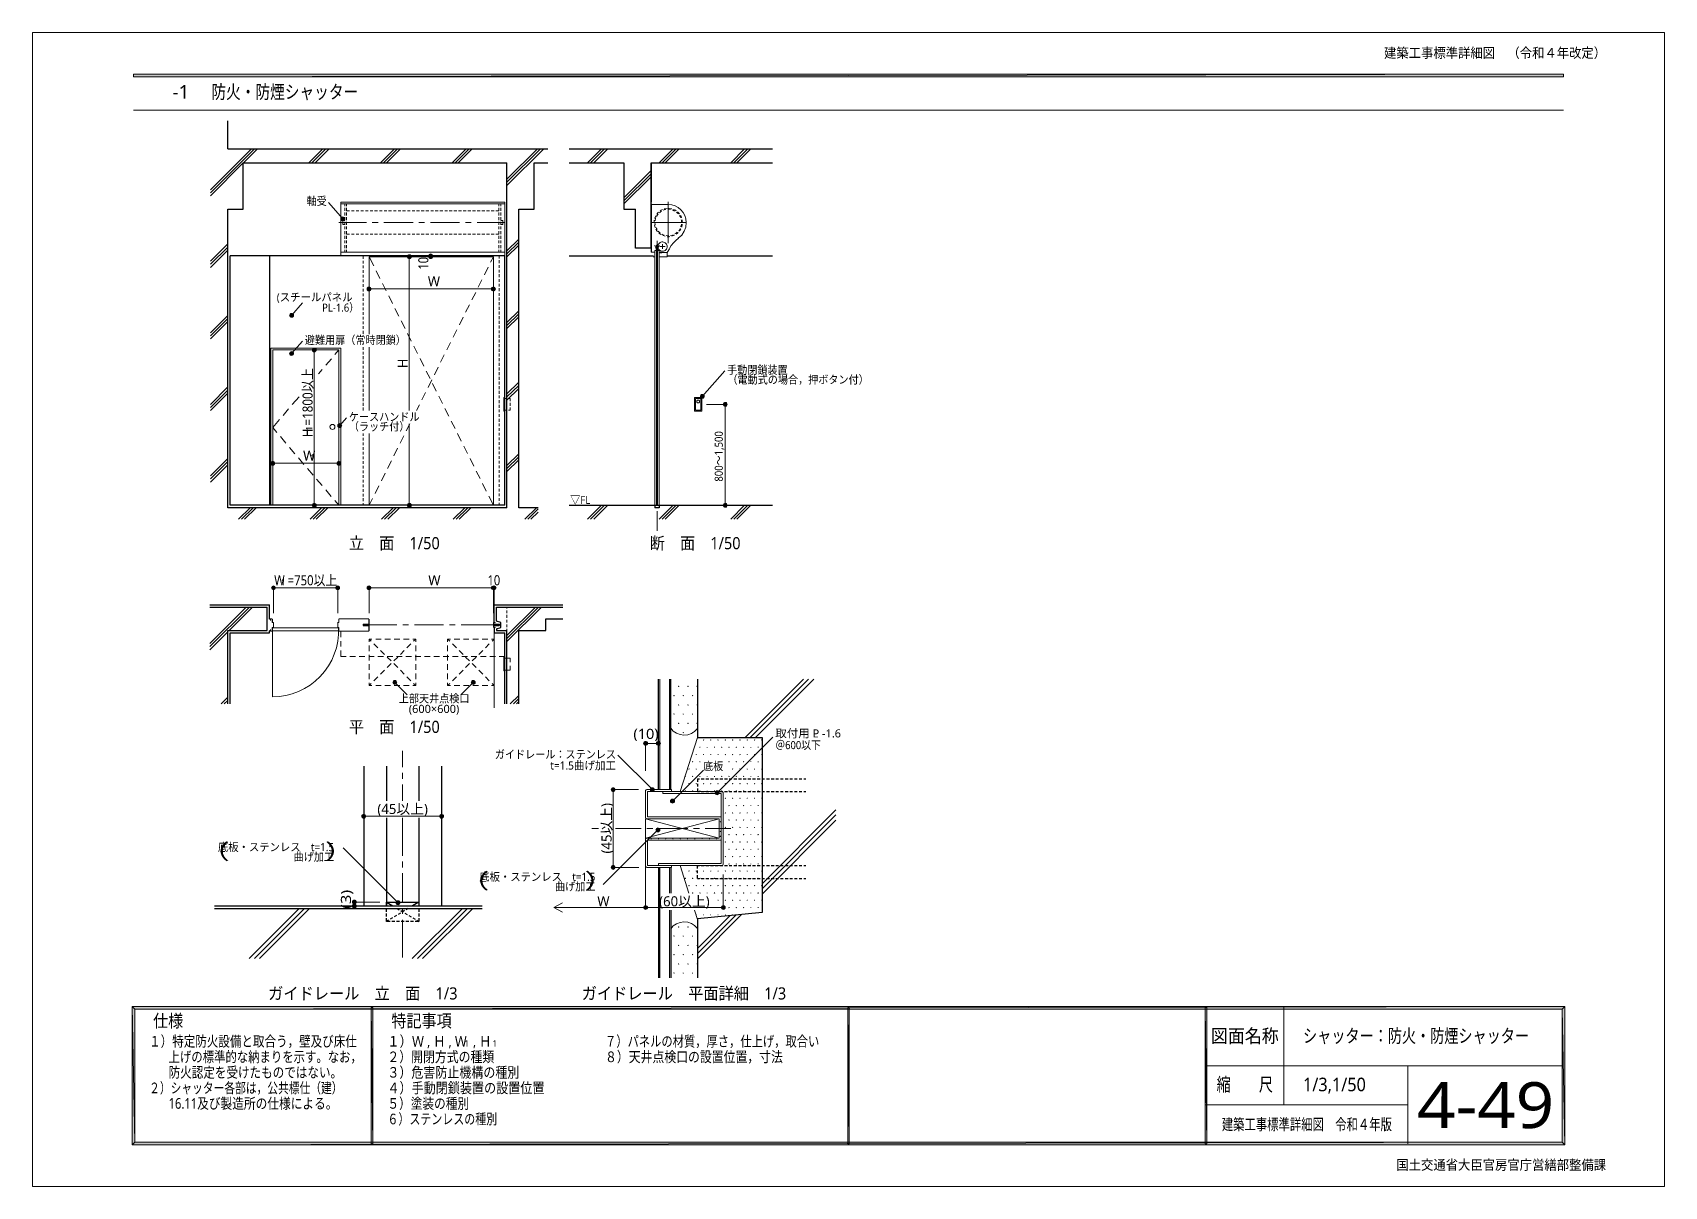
# Model space of a CAD drawing. Header units: millimetres. Extents: x 0 to 420, y 0 to 297.
import ezdxf
from ezdxf.enums import TextEntityAlignment as Align

# ---------------------------------------------------------------- set-up
doc = ezdxf.new("R2010")
doc.units = ezdxf.units.MM
doc.styles.add('kst32b', font='NotoSansJP-Variable.ttf')

msp = doc.modelspace()

# ---------------------------------------------------------------- texts
at = {"style": 'kst32b'}
for s, height, p, p2 in [('建築工事標準詳細図\u3000（令和４年改定）', 2.54, (348.01, 290.49), (405.16, 290.49)), ('-1', 3.491, (36.17, 279.97), (40.54, 279.97)), ('防火・防煙シャッター', 3.491, (46.19, 279.97), (83.99, 279.97)), ('軸受', 2.079, (70.72, 252.58), (75.92, 252.58)), ('10', 2.599, (102.04, 235.97), (102.04, 239.21)), ('(スチールパネル', 2.079, (63.03, 227.82), (82.53, 227.82)), ('PL-1.6）', 2.079, (74.7, 225.15), (84.22, 225.15)), ('避難用扉（常時閉鎖）', 2.079, (70.27, 216.79), (96.26, 216.79)), ('H =1800以上', 2.599, (72.26, 192.81), (72.26, 210.67)), ('手動閉鎖装置', 2.079, (178.92, 209.11), (194.52, 209.11)), ('（電動式の場合，押ボタン付）', 2.0791, (179.01, 206.61), (215.39, 206.61)), ('ケースハンドル', 2.079, (81.58, 197.02), (99.77, 197.02)), ('（ラッチ付）', 2.079, (81.58, 194.54), (97.17, 194.54)), ('800～1,500', 2.079, (177.82, 181.4), (177.82, 194.39)), ('▽FL', 2.079, (138.54, 175.66), (143.73, 175.66)), ('立\u3000面\u30001/50', 3.119, (81.58, 164), (104.97, 164)), ('断\u3000面\u30001/50', 3.119, (159, 164), (182.39, 164)), ('W =750以上', 2.599, (62.36, 154.71), (78.6, 154.71)), ('10', 2.599, (117.28, 154.71), (120.53, 154.71)), ('上部天井点検口', 2.079, (94.42, 124.54), (112.62, 124.54)), ('(600×600)', 2.079, (97.01, 121.86), (110, 121.86)), ('平\u3000面\u30001/50', 3.119, (81.58, 116.71), (104.97, 116.71)), ('(10)', 2.599, (154.81, 115.17), (161.31, 115.17)), ('取付用 P -1.6', 2.079, (191.35, 115.55), (208.24, 115.55)), ('＠600以下', 2.079, (191.35, 112.54), (203.04, 112.54)), ('ガイドレール：ステンレス', 2.0791, (119.15, 110.15), (150.33, 110.15)), ('t=1.5曲げ加工', 2.079, (133.43, 107.29), (150.33, 107.29)), ('底板', 2.079, (172.74, 107.1), (177.94, 107.1)), ('(45以上)', 2.599, (88.92, 95.86), (101.92, 95.86)), ('(45以上)', 2.599, (149.2, 85.68), (149.2, 98.68)), ('底板・ステンレス\u3000t=1.5', 2.0791, (47.88, 86.28), (77.77, 86.28)), ('（             ）', 3.9436, (43.29, 84.22), (83.02, 84.22)), ('曲げ加工', 2.079, (67.37, 83.78), (77.77, 83.78)), ('底板・ステンレス\u3000t=1.5', 2.0791, (115.15, 78.63), (145.03, 78.63)), ('（             ）', 3.9436, (110.11, 76.64), (149.85, 76.64)), ('(3)', 2.599, (82.13, 71.46), (82.13, 76.33)), ('曲げ加工', 2.079, (134.64, 76.14), (145.04, 76.14)), ('(60以上)', 2.599, (161.44, 72.07), (174.43, 72.07)), ('ガイドレール\u3000立\u3000面\u30001/3', 3.1187, (60.81, 48.11), (109.54, 48.11)), ('ガイドレール\u3000平面詳細\u30001/3', 3.1187, (141.5, 48.11), (194.13, 48.11)), ('仕様', 3.273, (31.18, 40.98), (38.94, 40.98)), ('特記事項', 3.273, (92.52, 40.98), (108.04, 40.98)), ('１）特定防火設備と取合う，壁及び床仕', 2.7278, (30.18, 35.98), (83.63, 35.98)), ('１）Ｗ , Ｈ , Ｗ  , Ｈ', 2.7278, (91.5, 35.98), (118.26, 35.98)), ('７）パネルの材質，厚さ，仕上げ，取合い', 2.7278, (147.51, 35.98), (202.65, 35.98)), ('図面名称', 3.491, (303.45, 36.98), (320.9, 36.98)), ('シャッター：防火・防煙シャッター', 3.4908, (327.17, 37), (385.33, 37)), ('上げの標準的な納まりを示す。なお，', 2.7278, (35.18, 31.98), (84.92, 31.98)), ('２）開閉方式の種類', 2.728, (91.5, 31.98), (118.99, 31.98)), ('８）天井点検口の設置位置，寸法', 2.7278, (147.51, 31.98), (193.29, 31.98)), ('防火認定を受けたものではない。', 2.7278, (35.18, 27.98), (79.84, 27.98)), ('３）危害防止機構の種別', 2.7278, (91.5, 27.98), (125.46, 27.98)), ('２）シャッター各部は，公共標仕（建）', 2.7278, (30.18, 23.98), (79.94, 23.98)), ('４）手動閉鎖装置の設置位置', 2.7278, (91.5, 23.98), (131.93, 23.98)), ('縮\u3000\u3000尺', 3.491, (304.91, 24.49), (319.43, 24.49)), ('1/3,1/50', 3.491, (327.17, 24.49), (343.33, 24.49)), ('4-49', 11.831, (356.51, 14.99), (391.8, 14.99)), ('16.11及び製造所の仕様による。', 2.7278, (35.18, 19.98), (78.66, 19.98)), ('５）塗装の種別', 2.728, (91.5, 19.98), (112.52, 19.98)), ('６）ステンレスの種別', 2.728, (91.5, 15.98), (119.76, 15.98)), ('建築工事標準詳細図\u3000令和４年版', 2.919, (306.26, 14.5), (350.04, 14.5)), ('国土交通省大臣官房官庁営繕部整備課', 2.54, (351.18, 4.27), (405.16, 4.27))]:
    msp.add_text(s, height=height, dxfattribs=at).set_placement(p, p2, align=Align.FIT)
for s, height, p in [('W', 2.6, (101.9, 231.65)), ('W', 2.6, (69.81, 186.77)), ('1', 1.66, (71.56, 186.77)), ('1', 1.66, (64.11, 154.73)), ('W', 2.6, (102.02, 154.71)), ('L', 2.08, (200.94, 115.55)), ('W', 2.6, (145.52, 72.07)), ('1', 1.64, (111.32, 35.98)), ('1', 1.64, (118.53, 35.98))]:
    msp.add_text(s, height=height, dxfattribs=at).set_placement(p)
for s, height, p in [('H', 2.6, (96.73, 210.57)), ('1', 1.66, (72.22, 194.48))]:
    msp.add_text(s, height=height, rotation=90, dxfattribs=at).set_placement(p)

# ---------------------------------------------------------------- hatches: boundary and pattern name
h = msp.add_hatch(color=7)
h.paths.add_polyline_path([(394.17, 285.62), (394.17, 286.32), (26.18, 285.62), (394.17, 285.62)])
h.paths.add_polyline_path([(394.17, 286.32), (26.18, 285.62), (26.18, 286.32), (394.17, 286.32)])
h = msp.add_hatch(color=7)
h.paths.add_polyline_path([(79.69, 249.43), (79.59, 249.26), (80.03, 249.05), (79.69, 249.43)])
h.paths.add_polyline_path([(79.59, 249.26), (80.03, 249.05), (79.52, 249.07), (79.59, 249.26)])
h.paths.add_polyline_path([(80.03, 249.05), (79.52, 249.07), (79.54, 248.88), (80.03, 249.05)])
h = msp.add_hatch(color=7)
h.paths.add_polyline_path([(79.54, 248.88), (79.65, 248.71), (80.03, 249.05), (79.54, 248.88)])
h.paths.add_polyline_path([(79.65, 248.71), (80.03, 249.05), (79.8, 248.6), (79.65, 248.71)])
h.paths.add_polyline_path([(80.03, 249.05), (79.8, 248.6), (79.99, 248.54), (80.03, 249.05)])
for points in [[(79.86, 249.51), (79.69, 249.43), (80.03, 249.05), (79.86, 249.51)], [(102.45, 239.04), (102.64, 238.99), (102.64, 239.5), (102.45, 239.04)], [(96.94, 238.82), (97.13, 238.8), (97.13, 239.29), (96.94, 238.82)], [(102.45, 238.82), (102.64, 238.8), (102.64, 239.29), (102.45, 238.82)], [(86.59, 230.53), (86.78, 230.5), (86.78, 230.99), (86.59, 230.53)], [(118.6, 230.53), (118.79, 230.5), (118.79, 230.99), (118.6, 230.53)], [(66.4, 223.99), (66.51, 223.82), (66.84, 224.2), (66.4, 223.99)], [(66.4, 214.16), (66.51, 213.99), (66.84, 214.38), (66.4, 214.16)], [(72.47, 214.84), (72.67, 214.8), (72.67, 215.29), (72.47, 214.84)], [(172.11, 203.14), (172.23, 202.99), (172.55, 203.35), (172.11, 203.14)], [(178.24, 200.83), (178.46, 200.79), (178.46, 201.29), (178.24, 200.83)], [(78.78, 195.6), (78.91, 195.45), (79.25, 195.83), (78.78, 195.6)], [(61.81, 185.67), (62, 185.63), (62, 186.12), (61.81, 185.67)], [(78.8, 185.67), (78.99, 185.63), (78.99, 186.12), (78.8, 185.67)], [(72.47, 174.84), (72.67, 174.79), (72.67, 175.3), (72.47, 174.84)], [(96.94, 174.84), (97.13, 174.79), (97.13, 175.3), (96.94, 174.84)], [(178.24, 174.84), (178.46, 174.79), (178.46, 175.3), (178.24, 174.84)], [(62, 153.59), (62.19, 153.54), (62.19, 154.05), (62, 153.59)], [(78.51, 153.59), (78.7, 153.54), (78.7, 154.05), (78.51, 153.59)], [(86.59, 153.59), (86.78, 153.54), (86.78, 154.05), (86.59, 153.59)], [(118.6, 153.59), (118.79, 153.54), (118.79, 154.05), (118.6, 153.59)], [(118.79, 153.59), (118.98, 153.54), (118.98, 154.05), (118.79, 153.59)], [(92.94, 129.9), (92.9, 129.71), (93.41, 129.71), (92.94, 129.9)], [(113.11, 129.9), (113.07, 129.71), (113.58, 129.71), (113.11, 129.9)], [(165.27, 126.36), (165.25, 126.34), (165.23, 126.32), (165.25, 126.3), (165.27, 126.28), (165.29, 126.3), (165.31, 126.32), (165.29, 126.34), (165.27, 126.36)], [(166.45, 128.74), (166.43, 128.71), (166.41, 128.69), (166.43, 128.67), (166.45, 128.65), (166.48, 128.67), (166.5, 128.69), (166.48, 128.71), (166.45, 128.74)], [(167.64, 126.36), (167.62, 126.34), (167.6, 126.32), (167.62, 126.3), (167.64, 126.28), (167.66, 126.3), (167.68, 126.32), (167.66, 126.34), (167.64, 126.36)], [(168.85, 128.74), (168.83, 128.71), (168.8, 128.69), (168.83, 128.67), (168.85, 128.65), (168.87, 128.67), (168.89, 128.69), (168.87, 128.71), (168.85, 128.74)], [(170.03, 126.36), (170.01, 126.34), (169.99, 126.32), (170.01, 126.3), (170.03, 126.28), (170.05, 126.3), (170.07, 126.32), (170.05, 126.34), (170.03, 126.36)], [(171.22, 128.74), (171.2, 128.71), (171.17, 128.69), (171.2, 128.67), (171.22, 128.65), (171.24, 128.67), (171.26, 128.69), (171.24, 128.71), (171.22, 128.74)], [(166.45, 123.97), (166.43, 123.95), (166.41, 123.93), (166.43, 123.91), (166.45, 123.89), (166.48, 123.91), (166.5, 123.93), (166.48, 123.95), (166.45, 123.97)], [(168.85, 123.97), (168.83, 123.95), (168.8, 123.93), (168.83, 123.91), (168.85, 123.89), (168.87, 123.91), (168.89, 123.93), (168.87, 123.95), (168.85, 123.97)], [(171.22, 123.97), (171.2, 123.95), (171.17, 123.93), (171.2, 123.91), (171.22, 123.89), (171.24, 123.91), (171.26, 123.93), (171.24, 123.95), (171.22, 123.97)], [(165.27, 121.6), (165.25, 121.58), (165.23, 121.56), (165.25, 121.54), (165.27, 121.52), (165.29, 121.54), (165.31, 121.56), (165.29, 121.58), (165.27, 121.6)], [(166.45, 119.21), (166.43, 119.19), (166.41, 119.17), (166.43, 119.15), (166.45, 119.13), (166.48, 119.15), (166.5, 119.17), (166.48, 119.19), (166.45, 119.21)], [(167.64, 121.6), (167.62, 121.58), (167.6, 121.56), (167.62, 121.54), (167.64, 121.52), (167.66, 121.54), (167.68, 121.56), (167.66, 121.58), (167.64, 121.6)], [(168.85, 119.21), (168.83, 119.19), (168.8, 119.17), (168.83, 119.15), (168.85, 119.13), (168.87, 119.15), (168.89, 119.17), (168.87, 119.19), (168.85, 119.21)], [(170.03, 121.6), (170.01, 121.58), (169.99, 121.56), (170.01, 121.54), (170.03, 121.52), (170.05, 121.54), (170.07, 121.56), (170.05, 121.58), (170.03, 121.6)], [(171.22, 119.21), (171.2, 119.19), (171.17, 119.17), (171.2, 119.15), (171.22, 119.13), (171.24, 119.15), (171.26, 119.17), (171.24, 119.19), (171.22, 119.21)], [(157.48, 114.22), (157.44, 114.02), (157.95, 114.02), (157.48, 114.22)], [(160.8, 114.22), (160.76, 114.02), (161.27, 114.02), (160.8, 114.22)], [(167.64, 116.84), (167.62, 116.82), (167.6, 116.8), (167.62, 116.78), (167.64, 116.76), (167.66, 116.78), (167.68, 116.8), (167.66, 116.82), (167.64, 116.84)], [(170.03, 116.84), (170.01, 116.82), (169.99, 116.8), (170.01, 116.78), (170.03, 116.76), (170.05, 116.78), (170.07, 116.8), (170.05, 116.82), (170.03, 116.84)], [(172.87, 114.93), (172.85, 114.91), (172.83, 114.89), (172.85, 114.87), (172.87, 114.85), (172.89, 114.87), (172.91, 114.89), (172.89, 114.91), (172.87, 114.93)], [(174.73, 114.93), (174.71, 114.91), (174.69, 114.89), (174.71, 114.87), (174.73, 114.85), (174.75, 114.87), (174.77, 114.89), (174.75, 114.91), (174.73, 114.93)], [(176.61, 114.93), (176.59, 114.91), (176.57, 114.89), (176.59, 114.87), (176.61, 114.85), (176.64, 114.87), (176.66, 114.89), (176.64, 114.91), (176.61, 114.93)], [(178.48, 114.93), (178.46, 114.91), (178.43, 114.89), (178.46, 114.87), (178.48, 114.85), (178.5, 114.87), (178.52, 114.89), (178.5, 114.91), (178.48, 114.93)], [(180.36, 114.93), (180.34, 114.91), (180.32, 114.89), (180.34, 114.87), (180.36, 114.85), (180.38, 114.87), (180.4, 114.89), (180.38, 114.91), (180.36, 114.93)], [(182.25, 114.93), (182.22, 114.91), (182.2, 114.89), (182.22, 114.87), (182.25, 114.85), (182.27, 114.87), (182.29, 114.89), (182.27, 114.91), (182.25, 114.93)], [(184.11, 114.93), (184.09, 114.91), (184.07, 114.89), (184.09, 114.87), (184.11, 114.85), (184.13, 114.87), (184.15, 114.89), (184.13, 114.91), (184.11, 114.93)], [(185.99, 114.93), (185.97, 114.91), (185.95, 114.89), (185.97, 114.87), (185.99, 114.85), (186.01, 114.87), (186.03, 114.89), (186.01, 114.91), (185.99, 114.93)], [(187.85, 114.93), (187.83, 114.91), (187.81, 114.89), (187.83, 114.87), (187.85, 114.85), (187.88, 114.87), (187.9, 114.89), (187.88, 114.91), (187.85, 114.93)], [(170.05, 109.33), (170.03, 109.3), (170.01, 109.28), (170.03, 109.26), (170.05, 109.24), (170.07, 109.26), (170.1, 109.28), (170.07, 109.3), (170.05, 109.33)], [(170.98, 111.19), (170.96, 111.17), (170.94, 111.15), (170.96, 111.12), (170.98, 111.1), (171.01, 111.12), (171.03, 111.15), (171.01, 111.17), (170.98, 111.19)], [(171.92, 113.07), (171.89, 113.05), (171.87, 113.03), (171.89, 113.01), (171.92, 112.99), (171.94, 113.01), (171.96, 113.03), (171.94, 113.05), (171.92, 113.07)], [(171.92, 109.33), (171.89, 109.3), (171.87, 109.28), (171.89, 109.26), (171.92, 109.24), (171.94, 109.26), (171.96, 109.28), (171.94, 109.3), (171.92, 109.33)], [(172.87, 111.19), (172.85, 111.17), (172.83, 111.15), (172.85, 111.12), (172.87, 111.1), (172.89, 111.12), (172.91, 111.15), (172.89, 111.17), (172.87, 111.19)], [(173.8, 113.07), (173.78, 113.05), (173.76, 113.03), (173.78, 113.01), (173.8, 112.99), (173.82, 113.01), (173.84, 113.03), (173.82, 113.05), (173.8, 113.07)], [(174.73, 111.19), (174.71, 111.17), (174.69, 111.15), (174.71, 111.12), (174.73, 111.1), (174.75, 111.12), (174.77, 111.15), (174.75, 111.17), (174.73, 111.19)], [(175.68, 113.07), (175.66, 113.05), (175.64, 113.03), (175.66, 113.01), (175.68, 112.99), (175.7, 113.01), (175.73, 113.03), (175.7, 113.05), (175.68, 113.07)], [(176.61, 111.19), (176.59, 111.17), (176.57, 111.15), (176.59, 111.12), (176.61, 111.1), (176.64, 111.12), (176.66, 111.15), (176.64, 111.17), (176.61, 111.19)], [(177.55, 113.07), (177.52, 113.05), (177.5, 113.03), (177.52, 113.01), (177.55, 112.99), (177.57, 113.01), (177.59, 113.03), (177.57, 113.05), (177.55, 113.07)], [(178.48, 111.19), (178.46, 111.17), (178.43, 111.15), (178.46, 111.12), (178.48, 111.1), (178.5, 111.12), (178.52, 111.15), (178.5, 111.17), (178.48, 111.19)], [(179.43, 113.07), (179.41, 113.05), (179.39, 113.03), (179.41, 113.01), (179.43, 112.99), (179.45, 113.01), (179.47, 113.03), (179.45, 113.05), (179.43, 113.07)], [(179.43, 109.33), (179.41, 109.3), (179.39, 109.28), (179.41, 109.26), (179.43, 109.24), (179.45, 109.26), (179.47, 109.28), (179.45, 109.3), (179.43, 109.33)], [(180.36, 111.19), (180.34, 111.17), (180.32, 111.15), (180.34, 111.12), (180.36, 111.1), (180.38, 111.12), (180.4, 111.15), (180.38, 111.17), (180.36, 111.19)], [(181.29, 113.07), (181.27, 113.05), (181.25, 113.03), (181.27, 113.01), (181.29, 112.99), (181.31, 113.01), (181.33, 113.03), (181.31, 113.05), (181.29, 113.07)], [(181.29, 109.33), (181.27, 109.3), (181.25, 109.28), (181.27, 109.26), (181.29, 109.24), (181.31, 109.26), (181.33, 109.28), (181.31, 109.3), (181.29, 109.33)], [(182.25, 111.19), (182.22, 111.17), (182.2, 111.15), (182.22, 111.12), (182.25, 111.1), (182.27, 111.12), (182.29, 111.15), (182.27, 111.17), (182.25, 111.19)], [(183.18, 113.07), (183.16, 113.05), (183.13, 113.03), (183.16, 113.01), (183.18, 112.99), (183.2, 113.01), (183.22, 113.03), (183.2, 113.05), (183.18, 113.07)], [(183.18, 109.33), (183.16, 109.3), (183.13, 109.28), (183.16, 109.26), (183.18, 109.24), (183.2, 109.26), (183.22, 109.28), (183.2, 109.3), (183.18, 109.33)], [(184.11, 111.19), (184.09, 111.17), (184.07, 111.15), (184.09, 111.12), (184.11, 111.1), (184.13, 111.12), (184.15, 111.15), (184.13, 111.17), (184.11, 111.19)], [(185.04, 113.07), (185.02, 113.05), (185, 113.03), (185.02, 113.01), (185.04, 112.99), (185.06, 113.01), (185.08, 113.03), (185.06, 113.05), (185.04, 113.07)], [(185.04, 109.33), (185.02, 109.3), (185, 109.28), (185.02, 109.26), (185.04, 109.24), (185.06, 109.26), (185.08, 109.28), (185.06, 109.3), (185.04, 109.33)], [(185.99, 111.19), (185.97, 111.17), (185.95, 111.15), (185.97, 111.12), (185.99, 111.1), (186.01, 111.12), (186.03, 111.15), (186.01, 111.17), (185.99, 111.19)], [(186.92, 113.07), (186.9, 113.05), (186.88, 113.03), (186.9, 113.01), (186.92, 112.99), (186.94, 113.01), (186.97, 113.03), (186.94, 113.05), (186.92, 113.07)], [(186.92, 109.33), (186.9, 109.3), (186.88, 109.28), (186.9, 109.26), (186.92, 109.24), (186.94, 109.26), (186.97, 109.28), (186.94, 109.3), (186.92, 109.33)], [(187.85, 111.19), (187.83, 111.17), (187.81, 111.15), (187.83, 111.12), (187.85, 111.1), (187.88, 111.12), (187.9, 111.15), (187.88, 111.17), (187.85, 111.19)], [(168.17, 105.56), (168.15, 105.54), (168.13, 105.52), (168.15, 105.49), (168.17, 105.47), (168.19, 105.49), (168.21, 105.52), (168.19, 105.54), (168.17, 105.56)], [(169.12, 107.44), (169.1, 107.42), (169.08, 107.4), (169.1, 107.38), (169.12, 107.36), (169.14, 107.38), (169.16, 107.4), (169.14, 107.42), (169.12, 107.44)], [(170.05, 105.56), (170.03, 105.54), (170.01, 105.52), (170.03, 105.49), (170.05, 105.47), (170.07, 105.49), (170.1, 105.52), (170.07, 105.54), (170.05, 105.56)], [(170.98, 107.44), (170.96, 107.42), (170.94, 107.4), (170.96, 107.38), (170.98, 107.36), (171.01, 107.38), (171.03, 107.4), (171.01, 107.42), (170.98, 107.44)], [(171.92, 105.56), (171.89, 105.54), (171.87, 105.52), (171.89, 105.49), (171.92, 105.47), (171.94, 105.49), (171.96, 105.52), (171.94, 105.54), (171.92, 105.56)], [(173.8, 105.56), (173.78, 105.54), (173.76, 105.52), (173.78, 105.49), (173.8, 105.47), (173.82, 105.49), (173.84, 105.52), (173.82, 105.54), (173.8, 105.56)], [(175.68, 105.56), (175.66, 105.54), (175.64, 105.52), (175.66, 105.49), (175.68, 105.47), (175.7, 105.49), (175.73, 105.52), (175.7, 105.54), (175.68, 105.56)], [(177.55, 105.56), (177.52, 105.54), (177.5, 105.52), (177.52, 105.49), (177.55, 105.47), (177.57, 105.49), (177.59, 105.52), (177.57, 105.54), (177.55, 105.56)], [(179.43, 105.56), (179.41, 105.54), (179.39, 105.52), (179.41, 105.49), (179.43, 105.47), (179.45, 105.49), (179.47, 105.52), (179.45, 105.54), (179.43, 105.56)], [(180.36, 107.44), (180.34, 107.42), (180.32, 107.4), (180.34, 107.38), (180.36, 107.36), (180.38, 107.38), (180.4, 107.4), (180.38, 107.42), (180.36, 107.44)], [(181.29, 105.56), (181.27, 105.54), (181.25, 105.52), (181.27, 105.49), (181.29, 105.47), (181.31, 105.49), (181.33, 105.52), (181.31, 105.54), (181.29, 105.56)], [(182.25, 107.44), (182.22, 107.42), (182.2, 107.4), (182.22, 107.38), (182.25, 107.36), (182.27, 107.38), (182.29, 107.4), (182.27, 107.42), (182.25, 107.44)], [(183.18, 105.56), (183.16, 105.54), (183.13, 105.52), (183.16, 105.49), (183.18, 105.47), (183.2, 105.49), (183.22, 105.52), (183.2, 105.54), (183.18, 105.56)], [(184.11, 107.44), (184.09, 107.42), (184.07, 107.4), (184.09, 107.38), (184.11, 107.36), (184.13, 107.38), (184.15, 107.4), (184.13, 107.42), (184.11, 107.44)], [(185.04, 105.56), (185.02, 105.54), (185, 105.52), (185.02, 105.49), (185.04, 105.47), (185.06, 105.49), (185.08, 105.52), (185.06, 105.54), (185.04, 105.56)], [(185.99, 107.44), (185.97, 107.42), (185.95, 107.4), (185.97, 107.38), (185.99, 107.36), (186.01, 107.38), (186.03, 107.4), (186.01, 107.42), (185.99, 107.44)], [(186.92, 105.56), (186.9, 105.54), (186.88, 105.52), (186.9, 105.49), (186.92, 105.47), (186.94, 105.49), (186.97, 105.52), (186.94, 105.54), (186.92, 105.56)], [(187.85, 107.44), (187.83, 107.42), (187.81, 107.4), (187.83, 107.38), (187.85, 107.36), (187.88, 107.38), (187.9, 107.4), (187.88, 107.42), (187.85, 107.44)], [(149.14, 102.3), (149.1, 102.11), (149.61, 102.11), (149.14, 102.3)], [(160.19, 101.92), (160.21, 102.11), (159.72, 102.11), (160.19, 101.92)], [(168.17, 101.81), (168.15, 101.79), (168.13, 101.77), (168.15, 101.75), (168.17, 101.73), (168.19, 101.75), (168.21, 101.77), (168.19, 101.79), (168.17, 101.81)], [(169.12, 103.7), (169.1, 103.67), (169.08, 103.65), (169.1, 103.63), (169.12, 103.61), (169.14, 103.63), (169.16, 103.65), (169.14, 103.67), (169.12, 103.7)], [(170.05, 101.81), (170.03, 101.79), (170.01, 101.77), (170.03, 101.75), (170.05, 101.73), (170.07, 101.75), (170.1, 101.77), (170.07, 101.79), (170.05, 101.81)], [(170.98, 103.7), (170.96, 103.67), (170.94, 103.65), (170.96, 103.63), (170.98, 103.61), (171.01, 103.63), (171.03, 103.65), (171.01, 103.67), (170.98, 103.7)], [(171.92, 101.81), (171.89, 101.79), (171.87, 101.77), (171.89, 101.75), (171.92, 101.73), (171.94, 101.75), (171.96, 101.77), (171.94, 101.79), (171.92, 101.81)], [(172.87, 103.7), (172.85, 103.67), (172.83, 103.65), (172.85, 103.63), (172.87, 103.61), (172.89, 103.63), (172.91, 103.65), (172.89, 103.67), (172.87, 103.7)], [(173.8, 101.81), (173.78, 101.79), (173.76, 101.77), (173.78, 101.75), (173.8, 101.73), (173.82, 101.75), (173.84, 101.77), (173.82, 101.79), (173.8, 101.81)], [(174.73, 103.7), (174.71, 103.67), (174.69, 103.65), (174.71, 103.63), (174.73, 103.61), (174.75, 103.63), (174.77, 103.65), (174.75, 103.67), (174.73, 103.7)], [(175.68, 101.81), (175.66, 101.79), (175.64, 101.77), (175.66, 101.75), (175.68, 101.73), (175.7, 101.75), (175.73, 101.77), (175.7, 101.79), (175.68, 101.81)], [(176.83, 101.13), (176.87, 101.32), (176.36, 101.32), (176.83, 101.13)], [(176.61, 103.7), (176.59, 103.67), (176.57, 103.65), (176.59, 103.63), (176.61, 103.61), (176.64, 103.63), (176.66, 103.65), (176.64, 103.67), (176.61, 103.7)], [(177.55, 101.81), (177.52, 101.79), (177.5, 101.77), (177.52, 101.75), (177.55, 101.73), (177.57, 101.75), (177.59, 101.77), (177.57, 101.79), (177.55, 101.81)], [(178.48, 103.7), (178.46, 103.67), (178.43, 103.65), (178.46, 103.63), (178.48, 103.61), (178.5, 103.63), (178.52, 103.65), (178.5, 103.67), (178.48, 103.7)], [(179.43, 101.81), (179.41, 101.79), (179.39, 101.77), (179.41, 101.75), (179.43, 101.73), (179.45, 101.75), (179.47, 101.77), (179.45, 101.79), (179.43, 101.81)], [(180.36, 103.7), (180.34, 103.67), (180.32, 103.65), (180.34, 103.63), (180.36, 103.61), (180.38, 103.63), (180.4, 103.65), (180.38, 103.67), (180.36, 103.7)], [(181.29, 101.81), (181.27, 101.79), (181.25, 101.77), (181.27, 101.75), (181.29, 101.73), (181.31, 101.75), (181.33, 101.77), (181.31, 101.79), (181.29, 101.81)], [(182.25, 103.7), (182.22, 103.67), (182.2, 103.65), (182.22, 103.63), (182.25, 103.61), (182.27, 103.63), (182.29, 103.65), (182.27, 103.67), (182.25, 103.7)], [(183.18, 101.81), (183.16, 101.79), (183.13, 101.77), (183.16, 101.75), (183.18, 101.73), (183.2, 101.75), (183.22, 101.77), (183.2, 101.79), (183.18, 101.81)], [(184.11, 103.7), (184.09, 103.67), (184.07, 103.65), (184.09, 103.63), (184.11, 103.61), (184.13, 103.63), (184.15, 103.65), (184.13, 103.67), (184.11, 103.7)], [(185.04, 101.81), (185.02, 101.79), (185, 101.77), (185.02, 101.75), (185.04, 101.73), (185.06, 101.75), (185.08, 101.77), (185.06, 101.79), (185.04, 101.81)], [(185.99, 103.7), (185.97, 103.67), (185.95, 103.65), (185.97, 103.63), (185.99, 103.61), (186.01, 103.63), (186.03, 103.65), (186.01, 103.67), (185.99, 103.7)], [(186.92, 101.81), (186.9, 101.79), (186.88, 101.77), (186.9, 101.75), (186.92, 101.73), (186.94, 101.75), (186.97, 101.77), (186.94, 101.79), (186.92, 101.81)], [(187.85, 103.7), (187.83, 103.67), (187.81, 103.65), (187.83, 103.63), (187.85, 103.61), (187.88, 103.63), (187.9, 103.65), (187.88, 103.67), (187.85, 103.7)], [(165.35, 98.98), (165.38, 99.17), (164.87, 99.17), (165.35, 98.98)], [(178.48, 99.95), (178.46, 99.93), (178.43, 99.91), (178.46, 99.89), (178.48, 99.86), (178.5, 99.89), (178.52, 99.91), (178.5, 99.93), (178.48, 99.95)], [(179.43, 98.07), (179.41, 98.04), (179.39, 98.02), (179.41, 98), (179.43, 97.98), (179.45, 98), (179.47, 98.02), (179.45, 98.04), (179.43, 98.07)], [(180.36, 99.95), (180.34, 99.93), (180.32, 99.91), (180.34, 99.89), (180.36, 99.86), (180.38, 99.89), (180.4, 99.91), (180.38, 99.93), (180.36, 99.95)], [(181.29, 98.07), (181.27, 98.04), (181.25, 98.02), (181.27, 98), (181.29, 97.98), (181.31, 98), (181.33, 98.02), (181.31, 98.04), (181.29, 98.07)], [(182.25, 99.95), (182.22, 99.93), (182.2, 99.91), (182.22, 99.89), (182.25, 99.86), (182.27, 99.89), (182.29, 99.91), (182.27, 99.93), (182.25, 99.95)], [(183.18, 98.07), (183.16, 98.04), (183.13, 98.02), (183.16, 98), (183.18, 97.98), (183.2, 98), (183.22, 98.02), (183.2, 98.04), (183.18, 98.07)], [(184.11, 99.95), (184.09, 99.93), (184.07, 99.91), (184.09, 99.89), (184.11, 99.86), (184.13, 99.89), (184.15, 99.91), (184.13, 99.93), (184.11, 99.95)], [(185.04, 98.07), (185.02, 98.04), (185, 98.02), (185.02, 98), (185.04, 97.98), (185.06, 98), (185.08, 98.02), (185.06, 98.04), (185.04, 98.07)], [(185.99, 99.95), (185.97, 99.93), (185.95, 99.91), (185.97, 99.89), (185.99, 99.86), (186.01, 99.89), (186.03, 99.91), (186.01, 99.93), (185.99, 99.95)], [(186.92, 98.07), (186.9, 98.04), (186.88, 98.02), (186.9, 98), (186.92, 97.98), (186.94, 98), (186.97, 98.02), (186.94, 98.04), (186.92, 98.07)], [(187.85, 99.95), (187.83, 99.93), (187.81, 99.91), (187.83, 99.89), (187.85, 99.86), (187.88, 99.89), (187.9, 99.91), (187.88, 99.93), (187.85, 99.95)], [(84.96, 95.46), (84.92, 95.27), (85.43, 95.27), (84.96, 95.46)], [(104.97, 95.46), (104.92, 95.27), (105.43, 95.27), (104.97, 95.46)], [(177.19, 93.9), (177.16, 93.87), (177.14, 93.85), (177.16, 93.83), (177.19, 93.81), (177.21, 93.83), (177.23, 93.85), (177.21, 93.87), (177.19, 93.9)], [(178.48, 96.18), (178.46, 96.16), (178.43, 96.14), (178.46, 96.12), (178.48, 96.1), (178.5, 96.12), (178.52, 96.14), (178.5, 96.16), (178.48, 96.18)], [(178.48, 92.43), (178.46, 92.41), (178.43, 92.39), (178.46, 92.37), (178.48, 92.35), (178.5, 92.37), (178.52, 92.39), (178.5, 92.41), (178.48, 92.43)], [(179.43, 94.32), (179.41, 94.3), (179.39, 94.28), (179.41, 94.26), (179.43, 94.23), (179.45, 94.26), (179.47, 94.28), (179.45, 94.3), (179.43, 94.32)], [(180.36, 96.18), (180.34, 96.16), (180.32, 96.14), (180.34, 96.12), (180.36, 96.1), (180.38, 96.12), (180.4, 96.14), (180.38, 96.16), (180.36, 96.18)], [(180.36, 92.43), (180.34, 92.41), (180.32, 92.39), (180.34, 92.37), (180.36, 92.35), (180.38, 92.37), (180.4, 92.39), (180.38, 92.41), (180.36, 92.43)], [(181.29, 94.32), (181.27, 94.3), (181.25, 94.28), (181.27, 94.26), (181.29, 94.23), (181.31, 94.26), (181.33, 94.28), (181.31, 94.3), (181.29, 94.32)], [(182.25, 96.18), (182.22, 96.16), (182.2, 96.14), (182.22, 96.12), (182.25, 96.1), (182.27, 96.12), (182.29, 96.14), (182.27, 96.16), (182.25, 96.18)], [(182.25, 92.43), (182.22, 92.41), (182.2, 92.39), (182.22, 92.37), (182.25, 92.35), (182.27, 92.37), (182.29, 92.39), (182.27, 92.41), (182.25, 92.43)], [(183.18, 94.32), (183.16, 94.3), (183.13, 94.28), (183.16, 94.26), (183.18, 94.23), (183.2, 94.26), (183.22, 94.28), (183.2, 94.3), (183.18, 94.32)], [(184.11, 96.18), (184.09, 96.16), (184.07, 96.14), (184.09, 96.12), (184.11, 96.1), (184.13, 96.12), (184.15, 96.14), (184.13, 96.16), (184.11, 96.18)], [(184.11, 92.43), (184.09, 92.41), (184.07, 92.39), (184.09, 92.37), (184.11, 92.35), (184.13, 92.37), (184.15, 92.39), (184.13, 92.41), (184.11, 92.43)], [(185.04, 94.32), (185.02, 94.3), (185, 94.28), (185.02, 94.26), (185.04, 94.23), (185.06, 94.26), (185.08, 94.28), (185.06, 94.3), (185.04, 94.32)], [(185.99, 96.18), (185.97, 96.16), (185.95, 96.14), (185.97, 96.12), (185.99, 96.1), (186.01, 96.12), (186.03, 96.14), (186.01, 96.16), (185.99, 96.18)], [(185.99, 92.43), (185.97, 92.41), (185.95, 92.39), (185.97, 92.37), (185.99, 92.35), (186.01, 92.37), (186.03, 92.39), (186.01, 92.41), (185.99, 92.43)], [(186.92, 94.32), (186.9, 94.3), (186.88, 94.28), (186.9, 94.26), (186.92, 94.23), (186.94, 94.26), (186.97, 94.28), (186.94, 94.3), (186.92, 94.32)], [(187.85, 96.18), (187.83, 96.16), (187.81, 96.14), (187.83, 96.12), (187.85, 96.1), (187.88, 96.12), (187.9, 96.14), (187.88, 96.16), (187.85, 96.18)], [(187.85, 92.43), (187.83, 92.41), (187.81, 92.39), (187.83, 92.37), (187.85, 92.35), (187.88, 92.37), (187.9, 92.39), (187.88, 92.41), (187.85, 92.43)], [(159.38, 89.51), (159.36, 89.49), (159.34, 89.47), (159.36, 89.45), (159.38, 89.43), (159.41, 89.45), (159.43, 89.47), (159.41, 89.49), (159.38, 89.51)], [(160.66, 91.97), (160.61, 91.76), (161.12, 91.76), (160.66, 91.97)], [(161.25, 89.51), (161.23, 89.49), (161.21, 89.47), (161.23, 89.45), (161.25, 89.43), (161.27, 89.45), (161.29, 89.47), (161.27, 89.49), (161.25, 89.51)], [(163.13, 89.51), (163.11, 89.49), (163.09, 89.47), (163.11, 89.45), (163.13, 89.43), (163.15, 89.45), (163.17, 89.47), (163.15, 89.49), (163.13, 89.51)], [(164.99, 89.51), (164.97, 89.49), (164.95, 89.47), (164.97, 89.45), (164.99, 89.43), (165.02, 89.45), (165.04, 89.47), (165.02, 89.49), (164.99, 89.51)], [(166.88, 89.51), (166.86, 89.49), (166.84, 89.47), (166.86, 89.45), (166.88, 89.43), (166.9, 89.45), (166.92, 89.47), (166.9, 89.49), (166.88, 89.51)], [(168.74, 89.51), (168.72, 89.49), (168.7, 89.47), (168.72, 89.45), (168.74, 89.43), (168.76, 89.45), (168.78, 89.47), (168.76, 89.49), (168.74, 89.51)], [(170.62, 89.51), (170.6, 89.49), (170.58, 89.47), (170.6, 89.45), (170.62, 89.43), (170.65, 89.45), (170.67, 89.47), (170.65, 89.49), (170.62, 89.51)], [(172.51, 89.51), (172.49, 89.49), (172.47, 89.47), (172.49, 89.45), (172.51, 89.43), (172.53, 89.45), (172.55, 89.47), (172.53, 89.49), (172.51, 89.51)], [(174.37, 89.51), (174.35, 89.49), (174.33, 89.47), (174.35, 89.45), (174.37, 89.43), (174.39, 89.45), (174.41, 89.47), (174.39, 89.49), (174.37, 89.51)], [(176.25, 89.51), (176.23, 89.49), (176.21, 89.47), (176.23, 89.45), (176.25, 89.43), (176.28, 89.45), (176.3, 89.47), (176.28, 89.49), (176.25, 89.51)], [(177.19, 91.4), (177.16, 91.38), (177.14, 91.36), (177.16, 91.33), (177.19, 91.31), (177.21, 91.33), (177.23, 91.36), (177.21, 91.38), (177.19, 91.4)], [(177.19, 90.15), (177.16, 90.13), (177.14, 90.11), (177.16, 90.09), (177.19, 90.06), (177.21, 90.09), (177.23, 90.11), (177.21, 90.13), (177.19, 90.15)], [(178.48, 88.69), (178.46, 88.67), (178.43, 88.65), (178.46, 88.62), (178.48, 88.6), (178.5, 88.62), (178.52, 88.65), (178.5, 88.67), (178.48, 88.69)], [(179.43, 90.57), (179.41, 90.55), (179.39, 90.53), (179.41, 90.51), (179.43, 90.49), (179.45, 90.51), (179.47, 90.53), (179.45, 90.55), (179.43, 90.57)], [(180.36, 88.69), (180.34, 88.67), (180.32, 88.65), (180.34, 88.62), (180.36, 88.6), (180.38, 88.62), (180.4, 88.65), (180.38, 88.67), (180.36, 88.69)], [(181.29, 90.57), (181.27, 90.55), (181.25, 90.53), (181.27, 90.51), (181.29, 90.49), (181.31, 90.51), (181.33, 90.53), (181.31, 90.55), (181.29, 90.57)], [(182.25, 88.69), (182.22, 88.67), (182.2, 88.65), (182.22, 88.62), (182.25, 88.6), (182.27, 88.62), (182.29, 88.65), (182.27, 88.67), (182.25, 88.69)], [(183.18, 90.57), (183.16, 90.55), (183.13, 90.53), (183.16, 90.51), (183.18, 90.49), (183.2, 90.51), (183.22, 90.53), (183.2, 90.55), (183.18, 90.57)], [(184.11, 88.69), (184.09, 88.67), (184.07, 88.65), (184.09, 88.62), (184.11, 88.6), (184.13, 88.62), (184.15, 88.65), (184.13, 88.67), (184.11, 88.69)], [(185.04, 90.57), (185.02, 90.55), (185, 90.53), (185.02, 90.51), (185.04, 90.49), (185.06, 90.51), (185.08, 90.53), (185.06, 90.55), (185.04, 90.57)], [(185.99, 88.69), (185.97, 88.67), (185.95, 88.65), (185.97, 88.62), (185.99, 88.6), (186.01, 88.62), (186.03, 88.65), (186.01, 88.67), (185.99, 88.69)], [(186.92, 90.57), (186.9, 90.55), (186.88, 90.53), (186.9, 90.51), (186.92, 90.49), (186.94, 90.51), (186.97, 90.53), (186.94, 90.55), (186.92, 90.57)], [(187.85, 88.69), (187.83, 88.67), (187.81, 88.65), (187.83, 88.62), (187.85, 88.6), (187.88, 88.62), (187.9, 88.65), (187.88, 88.67), (187.85, 88.69)], [(178.48, 84.94), (178.46, 84.92), (178.43, 84.9), (178.46, 84.88), (178.48, 84.86), (178.5, 84.88), (178.52, 84.9), (178.5, 84.92), (178.48, 84.94)], [(179.43, 86.83), (179.41, 86.8), (179.39, 86.78), (179.41, 86.76), (179.43, 86.74), (179.45, 86.76), (179.47, 86.78), (179.45, 86.8), (179.43, 86.83)], [(180.36, 84.94), (180.34, 84.92), (180.32, 84.9), (180.34, 84.88), (180.36, 84.86), (180.38, 84.88), (180.4, 84.9), (180.38, 84.92), (180.36, 84.94)], [(181.29, 86.83), (181.27, 86.8), (181.25, 86.78), (181.27, 86.76), (181.29, 86.74), (181.31, 86.76), (181.33, 86.78), (181.31, 86.8), (181.29, 86.83)], [(182.25, 84.94), (182.22, 84.92), (182.2, 84.9), (182.22, 84.88), (182.25, 84.86), (182.27, 84.88), (182.29, 84.9), (182.27, 84.92), (182.25, 84.94)], [(183.18, 86.83), (183.16, 86.8), (183.13, 86.78), (183.16, 86.76), (183.18, 86.74), (183.2, 86.76), (183.22, 86.78), (183.2, 86.8), (183.18, 86.83)], [(184.11, 84.94), (184.09, 84.92), (184.07, 84.9), (184.09, 84.88), (184.11, 84.86), (184.13, 84.88), (184.15, 84.9), (184.13, 84.92), (184.11, 84.94)], [(185.04, 86.83), (185.02, 86.8), (185, 86.78), (185.02, 86.76), (185.04, 86.74), (185.06, 86.76), (185.08, 86.78), (185.06, 86.8), (185.04, 86.83)], [(185.99, 84.94), (185.97, 84.92), (185.95, 84.9), (185.97, 84.88), (185.99, 84.86), (186.01, 84.88), (186.03, 84.9), (186.01, 84.92), (185.99, 84.94)], [(186.92, 86.83), (186.9, 86.8), (186.88, 86.78), (186.9, 86.76), (186.92, 86.74), (186.94, 86.76), (186.97, 86.78), (186.94, 86.8), (186.92, 86.83)], [(187.85, 84.94), (187.83, 84.92), (187.81, 84.9), (187.83, 84.88), (187.85, 84.86), (187.88, 84.88), (187.9, 84.9), (187.88, 84.92), (187.85, 84.94)], [(149.14, 82.3), (149.1, 82.11), (149.61, 82.11), (149.14, 82.3)], [(169.12, 81.2), (169.1, 81.17), (169.08, 81.15), (169.1, 81.13), (169.12, 81.11), (169.14, 81.13), (169.16, 81.15), (169.14, 81.17), (169.12, 81.2)], [(170.98, 81.2), (170.96, 81.17), (170.94, 81.15), (170.96, 81.13), (170.98, 81.11), (171.01, 81.13), (171.03, 81.15), (171.01, 81.17), (170.98, 81.2)], [(172.87, 81.2), (172.85, 81.17), (172.83, 81.15), (172.85, 81.13), (172.87, 81.11), (172.89, 81.13), (172.91, 81.15), (172.89, 81.17), (172.87, 81.2)], [(174.73, 81.2), (174.71, 81.17), (174.69, 81.15), (174.71, 81.13), (174.73, 81.11), (174.75, 81.13), (174.77, 81.15), (174.75, 81.17), (174.73, 81.2)], [(176.61, 81.2), (176.59, 81.17), (176.57, 81.15), (176.59, 81.13), (176.61, 81.11), (176.64, 81.13), (176.66, 81.15), (176.64, 81.17), (176.61, 81.2)], [(178.48, 81.2), (178.46, 81.17), (178.43, 81.15), (178.46, 81.13), (178.48, 81.11), (178.5, 81.13), (178.52, 81.15), (178.5, 81.17), (178.48, 81.2)], [(179.43, 83.06), (179.41, 83.04), (179.39, 83.02), (179.41, 82.99), (179.43, 82.97), (179.45, 82.99), (179.47, 83.02), (179.45, 83.04), (179.43, 83.06)], [(180.36, 81.2), (180.34, 81.17), (180.32, 81.15), (180.34, 81.13), (180.36, 81.11), (180.38, 81.13), (180.4, 81.15), (180.38, 81.17), (180.36, 81.2)], [(181.29, 83.06), (181.27, 83.04), (181.25, 83.02), (181.27, 82.99), (181.29, 82.97), (181.31, 82.99), (181.33, 83.02), (181.31, 83.04), (181.29, 83.06)], [(182.25, 81.2), (182.22, 81.17), (182.2, 81.15), (182.22, 81.13), (182.25, 81.11), (182.27, 81.13), (182.29, 81.15), (182.27, 81.17), (182.25, 81.2)], [(183.18, 83.06), (183.16, 83.04), (183.13, 83.02), (183.16, 82.99), (183.18, 82.97), (183.2, 82.99), (183.22, 83.02), (183.2, 83.04), (183.18, 83.06)], [(184.11, 81.2), (184.09, 81.17), (184.07, 81.15), (184.09, 81.13), (184.11, 81.11), (184.13, 81.13), (184.15, 81.15), (184.13, 81.17), (184.11, 81.2)], [(185.04, 83.06), (185.02, 83.04), (185, 83.02), (185.02, 82.99), (185.04, 82.97), (185.06, 82.99), (185.08, 83.02), (185.06, 83.04), (185.04, 83.06)], [(185.99, 81.2), (185.97, 81.17), (185.95, 81.15), (185.97, 81.13), (185.99, 81.11), (186.01, 81.13), (186.03, 81.15), (186.01, 81.17), (185.99, 81.2)], [(186.92, 83.06), (186.9, 83.04), (186.88, 83.02), (186.9, 82.99), (186.92, 82.97), (186.94, 82.99), (186.97, 83.02), (186.94, 83.04), (186.92, 83.06)], [(187.85, 81.2), (187.83, 81.17), (187.81, 81.15), (187.83, 81.13), (187.85, 81.11), (187.88, 81.13), (187.9, 81.15), (187.88, 81.17), (187.85, 81.2)], [(168.17, 79.31), (168.15, 79.29), (168.13, 79.27), (168.15, 79.25), (168.17, 79.23), (168.19, 79.25), (168.21, 79.27), (168.19, 79.29), (168.17, 79.31)], [(169.12, 77.45), (169.1, 77.43), (169.08, 77.41), (169.1, 77.39), (169.12, 77.36), (169.14, 77.39), (169.16, 77.41), (169.14, 77.43), (169.12, 77.45)], [(170.05, 79.31), (170.03, 79.29), (170.01, 79.27), (170.03, 79.25), (170.05, 79.23), (170.07, 79.25), (170.1, 79.27), (170.07, 79.29), (170.05, 79.31)], [(170.98, 77.45), (170.96, 77.43), (170.94, 77.41), (170.96, 77.39), (170.98, 77.36), (171.01, 77.39), (171.03, 77.41), (171.01, 77.43), (170.98, 77.45)], [(171.92, 79.31), (171.89, 79.29), (171.87, 79.27), (171.89, 79.25), (171.92, 79.23), (171.94, 79.25), (171.96, 79.27), (171.94, 79.29), (171.92, 79.31)], [(172.87, 77.45), (172.85, 77.43), (172.83, 77.41), (172.85, 77.39), (172.87, 77.36), (172.89, 77.39), (172.91, 77.41), (172.89, 77.43), (172.87, 77.45)], [(173.8, 79.31), (173.78, 79.29), (173.76, 79.27), (173.78, 79.25), (173.8, 79.23), (173.82, 79.25), (173.84, 79.27), (173.82, 79.29), (173.8, 79.31)], [(174.73, 77.45), (174.71, 77.43), (174.69, 77.41), (174.71, 77.39), (174.73, 77.36), (174.75, 77.39), (174.77, 77.41), (174.75, 77.43), (174.73, 77.45)], [(175.68, 79.31), (175.66, 79.29), (175.64, 79.27), (175.66, 79.25), (175.68, 79.23), (175.7, 79.25), (175.73, 79.27), (175.7, 79.29), (175.68, 79.31)], [(176.61, 77.45), (176.59, 77.43), (176.57, 77.41), (176.59, 77.39), (176.61, 77.36), (176.64, 77.39), (176.66, 77.41), (176.64, 77.43), (176.61, 77.45)], [(177.55, 79.31), (177.52, 79.29), (177.5, 79.27), (177.52, 79.25), (177.55, 79.23), (177.57, 79.25), (177.59, 79.27), (177.57, 79.29), (177.55, 79.31)], [(178.48, 77.45), (178.46, 77.43), (178.43, 77.41), (178.46, 77.39), (178.48, 77.36), (178.5, 77.39), (178.52, 77.41), (178.5, 77.43), (178.48, 77.45)], [(179.43, 79.31), (179.41, 79.29), (179.39, 79.27), (179.41, 79.25), (179.43, 79.23), (179.45, 79.25), (179.47, 79.27), (179.45, 79.29), (179.43, 79.31)], [(180.36, 77.45), (180.34, 77.43), (180.32, 77.41), (180.34, 77.39), (180.36, 77.36), (180.38, 77.39), (180.4, 77.41), (180.38, 77.43), (180.36, 77.45)], [(181.29, 79.31), (181.27, 79.29), (181.25, 79.27), (181.27, 79.25), (181.29, 79.23), (181.31, 79.25), (181.33, 79.27), (181.31, 79.29), (181.29, 79.31)], [(182.25, 77.45), (182.22, 77.43), (182.2, 77.41), (182.22, 77.39), (182.25, 77.36), (182.27, 77.39), (182.29, 77.41), (182.27, 77.43), (182.25, 77.45)], [(183.18, 79.31), (183.16, 79.29), (183.13, 79.27), (183.16, 79.25), (183.18, 79.23), (183.2, 79.25), (183.22, 79.27), (183.2, 79.29), (183.18, 79.31)], [(184.11, 77.45), (184.09, 77.43), (184.07, 77.41), (184.09, 77.39), (184.11, 77.36), (184.13, 77.39), (184.15, 77.41), (184.13, 77.43), (184.11, 77.45)], [(185.04, 79.31), (185.02, 79.29), (185, 79.27), (185.02, 79.25), (185.04, 79.23), (185.06, 79.25), (185.08, 79.27), (185.06, 79.29), (185.04, 79.31)], [(185.99, 77.45), (185.97, 77.43), (185.95, 77.41), (185.97, 77.39), (185.99, 77.36), (186.01, 77.39), (186.03, 77.41), (186.01, 77.43), (185.99, 77.45)], [(186.92, 79.31), (186.9, 79.29), (186.88, 79.27), (186.9, 79.25), (186.92, 79.23), (186.94, 79.25), (186.97, 79.27), (186.94, 79.29), (186.92, 79.31)], [(187.85, 77.45), (187.83, 77.43), (187.81, 77.41), (187.83, 77.39), (187.85, 77.36), (187.88, 77.39), (187.9, 77.41), (187.88, 77.43), (187.85, 77.45)], [(82.53, 73.38), (82.49, 73.19), (82.99, 73.19), (82.53, 73.38)], [(82.53, 72.39), (82.49, 72.18), (82.99, 72.18), (82.53, 72.39)], [(94.72, 72.81), (94.76, 73), (94.26, 73), (94.72, 72.81)], [(157.48, 71.97), (157.44, 71.78), (157.95, 71.78), (157.48, 71.97)], [(170.05, 75.57), (170.03, 75.54), (170.01, 75.52), (170.03, 75.5), (170.05, 75.48), (170.07, 75.5), (170.1, 75.52), (170.07, 75.54), (170.05, 75.57)], [(171.92, 75.57), (171.89, 75.54), (171.87, 75.52), (171.89, 75.5), (171.92, 75.48), (171.94, 75.5), (171.96, 75.52), (171.94, 75.54), (171.92, 75.57)], [(173.8, 75.57), (173.78, 75.54), (173.76, 75.52), (173.78, 75.5), (173.8, 75.48), (173.82, 75.5), (173.84, 75.52), (173.82, 75.54), (173.8, 75.57)], [(175.68, 75.57), (175.66, 75.54), (175.64, 75.52), (175.66, 75.5), (175.68, 75.48), (175.7, 75.5), (175.73, 75.52), (175.7, 75.54), (175.68, 75.57)], [(175.68, 71.82), (175.66, 71.8), (175.64, 71.78), (175.66, 71.76), (175.68, 71.73), (175.7, 71.76), (175.73, 71.78), (175.7, 71.8), (175.68, 71.82)], [(176.61, 73.7), (176.59, 73.68), (176.57, 73.66), (176.59, 73.64), (176.61, 73.62), (176.64, 73.64), (176.66, 73.66), (176.64, 73.68), (176.61, 73.7)], [(177.46, 71.97), (177.44, 71.78), (177.95, 71.78), (177.46, 71.97)], [(177.55, 75.57), (177.52, 75.54), (177.5, 75.52), (177.52, 75.5), (177.55, 75.48), (177.57, 75.5), (177.59, 75.52), (177.57, 75.54), (177.55, 75.57)], [(177.55, 71.82), (177.52, 71.8), (177.5, 71.78), (177.52, 71.76), (177.55, 71.73), (177.57, 71.76), (177.59, 71.78), (177.57, 71.8), (177.55, 71.82)], [(178.48, 73.7), (178.46, 73.68), (178.43, 73.66), (178.46, 73.64), (178.48, 73.62), (178.5, 73.64), (178.52, 73.66), (178.5, 73.68), (178.48, 73.7)], [(179.43, 75.57), (179.41, 75.54), (179.39, 75.52), (179.41, 75.5), (179.43, 75.48), (179.45, 75.5), (179.47, 75.52), (179.45, 75.54), (179.43, 75.57)], [(179.43, 71.82), (179.41, 71.8), (179.39, 71.78), (179.41, 71.76), (179.43, 71.73), (179.45, 71.76), (179.47, 71.78), (179.45, 71.8), (179.43, 71.82)], [(180.36, 73.7), (180.34, 73.68), (180.32, 73.66), (180.34, 73.64), (180.36, 73.62), (180.38, 73.64), (180.4, 73.66), (180.38, 73.68), (180.36, 73.7)], [(181.29, 75.57), (181.27, 75.54), (181.25, 75.52), (181.27, 75.5), (181.29, 75.48), (181.31, 75.5), (181.33, 75.52), (181.31, 75.54), (181.29, 75.57)], [(181.29, 71.82), (181.27, 71.8), (181.25, 71.78), (181.27, 71.76), (181.29, 71.73), (181.31, 71.76), (181.33, 71.78), (181.31, 71.8), (181.29, 71.82)], [(182.25, 73.7), (182.22, 73.68), (182.2, 73.66), (182.22, 73.64), (182.25, 73.62), (182.27, 73.64), (182.29, 73.66), (182.27, 73.68), (182.25, 73.7)], [(183.18, 75.57), (183.16, 75.54), (183.13, 75.52), (183.16, 75.5), (183.18, 75.48), (183.2, 75.5), (183.22, 75.52), (183.2, 75.54), (183.18, 75.57)], [(183.18, 71.82), (183.16, 71.8), (183.13, 71.78), (183.16, 71.76), (183.18, 71.73), (183.2, 71.76), (183.22, 71.78), (183.2, 71.8), (183.18, 71.82)], [(184.11, 73.7), (184.09, 73.68), (184.07, 73.66), (184.09, 73.64), (184.11, 73.62), (184.13, 73.64), (184.15, 73.66), (184.13, 73.68), (184.11, 73.7)], [(185.04, 75.57), (185.02, 75.54), (185, 75.52), (185.02, 75.5), (185.04, 75.48), (185.06, 75.5), (185.08, 75.52), (185.06, 75.54), (185.04, 75.57)], [(185.04, 71.82), (185.02, 71.8), (185, 71.78), (185.02, 71.76), (185.04, 71.73), (185.06, 71.76), (185.08, 71.78), (185.06, 71.8), (185.04, 71.82)], [(185.99, 73.7), (185.97, 73.68), (185.95, 73.66), (185.97, 73.64), (185.99, 73.62), (186.01, 73.64), (186.03, 73.66), (186.01, 73.68), (185.99, 73.7)], [(186.92, 75.57), (186.9, 75.54), (186.88, 75.52), (186.9, 75.5), (186.92, 75.48), (186.94, 75.5), (186.97, 75.52), (186.94, 75.54), (186.92, 75.57)], [(186.92, 71.82), (186.9, 71.8), (186.88, 71.78), (186.9, 71.76), (186.92, 71.73), (186.94, 71.76), (186.97, 71.78), (186.94, 71.8), (186.92, 71.82)], [(187.85, 73.7), (187.83, 73.68), (187.81, 73.66), (187.83, 73.64), (187.85, 73.62), (187.88, 73.64), (187.9, 73.66), (187.88, 73.68), (187.85, 73.7)], [(170.98, 69.93), (170.96, 69.91), (170.94, 69.89), (170.96, 69.87), (170.98, 69.85), (171.01, 69.87), (171.03, 69.89), (171.01, 69.91), (170.98, 69.93)], [(172.87, 69.93), (172.85, 69.91), (172.83, 69.89), (172.85, 69.87), (172.87, 69.85), (172.89, 69.87), (172.91, 69.89), (172.89, 69.91), (172.87, 69.93)], [(174.73, 69.93), (174.71, 69.91), (174.69, 69.89), (174.71, 69.87), (174.73, 69.85), (174.75, 69.87), (174.77, 69.89), (174.75, 69.91), (174.73, 69.93)], [(176.61, 69.93), (176.59, 69.91), (176.57, 69.89), (176.59, 69.87), (176.61, 69.85), (176.64, 69.87), (176.66, 69.89), (176.64, 69.91), (176.61, 69.93)], [(178.48, 69.93), (178.46, 69.91), (178.43, 69.89), (178.46, 69.87), (178.48, 69.85), (178.5, 69.87), (178.52, 69.89), (178.5, 69.91), (178.48, 69.93)], [(180.36, 69.93), (180.34, 69.91), (180.32, 69.89), (180.34, 69.87), (180.36, 69.85), (180.38, 69.87), (180.4, 69.89), (180.38, 69.91), (180.36, 69.93)], [(165.27, 64.45), (165.25, 64.43), (165.23, 64.41), (165.25, 64.39), (165.27, 64.37), (165.29, 64.39), (165.31, 64.41), (165.29, 64.43), (165.27, 64.45)], [(166.45, 66.82), (166.43, 66.8), (166.41, 66.78), (166.43, 66.76), (166.45, 66.74), (166.48, 66.76), (166.5, 66.78), (166.48, 66.8), (166.45, 66.82)], [(167.64, 64.45), (167.62, 64.43), (167.6, 64.41), (167.62, 64.39), (167.64, 64.37), (167.66, 64.39), (167.68, 64.41), (167.66, 64.43), (167.64, 64.45)], [(168.85, 66.82), (168.83, 66.8), (168.8, 66.78), (168.83, 66.76), (168.85, 66.74), (168.87, 66.76), (168.89, 66.78), (168.87, 66.8), (168.85, 66.82)], [(170.03, 64.45), (170.01, 64.43), (169.99, 64.41), (170.01, 64.39), (170.03, 64.37), (170.05, 64.39), (170.07, 64.41), (170.05, 64.43), (170.03, 64.45)], [(165.27, 59.69), (165.25, 59.67), (165.23, 59.65), (165.25, 59.63), (165.27, 59.61), (165.29, 59.63), (165.31, 59.65), (165.29, 59.67), (165.27, 59.69)], [(166.45, 62.06), (166.43, 62.04), (166.41, 62.02), (166.43, 62), (166.45, 61.98), (166.48, 62), (166.5, 62.02), (166.48, 62.04), (166.45, 62.06)], [(167.64, 59.69), (167.62, 59.67), (167.6, 59.65), (167.62, 59.63), (167.64, 59.61), (167.66, 59.63), (167.68, 59.65), (167.66, 59.67), (167.64, 59.69)], [(168.85, 62.06), (168.83, 62.04), (168.8, 62.02), (168.83, 62), (168.85, 61.98), (168.87, 62), (168.89, 62.02), (168.87, 62.04), (168.85, 62.06)], [(170.03, 59.69), (170.01, 59.67), (169.99, 59.65), (170.01, 59.63), (170.03, 59.61), (170.05, 59.63), (170.07, 59.65), (170.05, 59.67), (170.03, 59.69)], [(171.22, 62.06), (171.2, 62.04), (171.17, 62.02), (171.2, 62), (171.22, 61.98), (171.24, 62), (171.26, 62.02), (171.24, 62.04), (171.22, 62.06)], [(165.27, 54.93), (165.25, 54.91), (165.23, 54.89), (165.25, 54.86), (165.27, 54.84), (165.29, 54.86), (165.31, 54.89), (165.29, 54.91), (165.27, 54.93)], [(166.45, 57.32), (166.43, 57.3), (166.41, 57.28), (166.43, 57.26), (166.45, 57.23), (166.48, 57.26), (166.5, 57.28), (166.48, 57.3), (166.45, 57.32)], [(167.64, 54.93), (167.62, 54.91), (167.6, 54.89), (167.62, 54.86), (167.64, 54.84), (167.66, 54.86), (167.68, 54.89), (167.66, 54.91), (167.64, 54.93)], [(168.85, 57.32), (168.83, 57.3), (168.8, 57.28), (168.83, 57.26), (168.85, 57.23), (168.87, 57.26), (168.89, 57.28), (168.87, 57.3), (168.85, 57.32)], [(170.03, 54.93), (170.01, 54.91), (169.99, 54.89), (170.01, 54.86), (170.03, 54.84), (170.05, 54.86), (170.07, 54.89), (170.05, 54.91), (170.03, 54.93)], [(171.22, 57.32), (171.2, 57.3), (171.17, 57.28), (171.2, 57.26), (171.22, 57.23), (171.24, 57.26), (171.26, 57.28), (171.24, 57.3), (171.22, 57.32)]]:
    msp.add_hatch(color=7).paths.add_polyline_path(points)
h = msp.add_hatch(color=7)
h.paths.add_polyline_path([(80.39, 249.39), (80.24, 249.49), (80.03, 249.05), (80.39, 249.39)])
h.paths.add_polyline_path([(80.24, 249.49), (80.03, 249.05), (80.05, 249.55), (80.24, 249.49)])
h.paths.add_polyline_path([(80.03, 249.05), (80.05, 249.55), (79.86, 249.51), (80.03, 249.05)])
h = msp.add_hatch(color=7)
h.paths.add_polyline_path([(79.99, 248.54), (80.18, 248.58), (80.03, 249.05), (79.99, 248.54)])
h.paths.add_polyline_path([(80.18, 248.58), (80.03, 249.05), (80.35, 248.67), (80.18, 248.58)])
h.paths.add_polyline_path([(80.03, 249.05), (80.35, 248.67), (80.48, 248.84), (80.03, 249.05)])
h = msp.add_hatch(color=7)
h.paths.add_polyline_path([(80.48, 248.84), (80.52, 249.03), (80.03, 249.05), (80.48, 248.84)])
h.paths.add_polyline_path([(80.52, 249.03), (80.03, 249.05), (80.5, 249.22), (80.52, 249.03)])
h.paths.add_polyline_path([(80.03, 249.05), (80.5, 249.22), (80.39, 249.39), (80.03, 249.05)])
h = msp.add_hatch(color=7)
h.paths.add_polyline_path([(96.94, 239.75), (96.77, 239.65), (97.13, 239.29), (96.94, 239.75)])
h.paths.add_polyline_path([(96.77, 239.65), (97.13, 239.29), (96.67, 239.48), (96.77, 239.65)])
h.paths.add_polyline_path([(97.13, 239.29), (96.67, 239.48), (96.63, 239.29), (97.13, 239.29)])
h = msp.add_hatch(color=7)
h.paths.add_polyline_path([(97.47, 239.65), (97.32, 239.75), (97.13, 239.29), (97.47, 239.65)])
h.paths.add_polyline_path([(97.32, 239.75), (97.13, 239.29), (97.13, 239.8), (97.32, 239.75)])
h.paths.add_polyline_path([(97.13, 239.29), (97.13, 239.8), (96.94, 239.75), (97.13, 239.29)])
h = msp.add_hatch(color=7)
h.paths.add_polyline_path([(97.58, 239.1), (97.62, 239.29), (97.13, 239.29), (97.58, 239.1)])
h.paths.add_polyline_path([(97.62, 239.29), (97.13, 239.29), (97.58, 239.48), (97.62, 239.29)])
h.paths.add_polyline_path([(97.13, 239.29), (97.58, 239.48), (97.47, 239.65), (97.13, 239.29)])
h = msp.add_hatch(color=7)
h.paths.add_polyline_path([(102.45, 239.95), (102.28, 239.84), (102.64, 239.5), (102.45, 239.95)])
h.paths.add_polyline_path([(102.28, 239.84), (102.64, 239.5), (102.17, 239.69), (102.28, 239.84)])
h.paths.add_polyline_path([(102.64, 239.5), (102.17, 239.69), (102.13, 239.5), (102.64, 239.5)])
h = msp.add_hatch(color=7)
h.paths.add_polyline_path([(102.45, 239.75), (102.28, 239.65), (102.64, 239.29), (102.45, 239.75)])
h.paths.add_polyline_path([(102.28, 239.65), (102.64, 239.29), (102.17, 239.48), (102.28, 239.65)])
h.paths.add_polyline_path([(102.64, 239.29), (102.17, 239.48), (102.13, 239.29), (102.64, 239.29)])
h = msp.add_hatch(color=7)
h.paths.add_polyline_path([(102.13, 239.5), (102.17, 239.31), (102.64, 239.5), (102.13, 239.5)])
h.paths.add_polyline_path([(102.17, 239.31), (102.64, 239.5), (102.28, 239.14), (102.17, 239.31)])
h.paths.add_polyline_path([(102.64, 239.5), (102.28, 239.14), (102.45, 239.04), (102.64, 239.5)])
h = msp.add_hatch(color=7)
h.paths.add_polyline_path([(103, 239.84), (102.83, 239.95), (102.64, 239.5), (103, 239.84)])
h.paths.add_polyline_path([(102.83, 239.95), (102.64, 239.5), (102.64, 239.99), (102.83, 239.95)])
h.paths.add_polyline_path([(102.64, 239.5), (102.64, 239.99), (102.45, 239.95), (102.64, 239.5)])
h = msp.add_hatch(color=7)
h.paths.add_polyline_path([(103, 239.65), (102.83, 239.75), (102.64, 239.29), (103, 239.65)])
h.paths.add_polyline_path([(102.83, 239.75), (102.64, 239.29), (102.64, 239.8), (102.83, 239.75)])
h.paths.add_polyline_path([(102.64, 239.29), (102.64, 239.8), (102.45, 239.75), (102.64, 239.29)])
h = msp.add_hatch(color=7)
h.paths.add_polyline_path([(103.1, 239.31), (103.12, 239.5), (102.64, 239.5), (103.1, 239.31)])
h.paths.add_polyline_path([(103.12, 239.5), (102.64, 239.5), (103.1, 239.69), (103.12, 239.5)])
h.paths.add_polyline_path([(102.64, 239.5), (103.1, 239.69), (103, 239.84), (102.64, 239.5)])
h = msp.add_hatch(color=7)
h.paths.add_polyline_path([(103.1, 239.1), (103.12, 239.29), (102.64, 239.29), (103.1, 239.1)])
h.paths.add_polyline_path([(103.12, 239.29), (102.64, 239.29), (103.1, 239.48), (103.12, 239.29)])
h.paths.add_polyline_path([(102.64, 239.29), (103.1, 239.48), (103, 239.65), (102.64, 239.29)])
h = msp.add_hatch(color=7)
h.paths.add_polyline_path([(102.64, 238.99), (102.83, 239.04), (102.64, 239.5), (102.64, 238.99)])
h.paths.add_polyline_path([(102.83, 239.04), (102.64, 239.5), (103, 239.14), (102.83, 239.04)])
h.paths.add_polyline_path([(102.64, 239.5), (103, 239.14), (103.1, 239.31), (102.64, 239.5)])
h = msp.add_hatch(color=7)
h.paths.add_polyline_path([(96.63, 239.29), (96.67, 239.1), (97.13, 239.29), (96.63, 239.29)])
h.paths.add_polyline_path([(96.67, 239.1), (97.13, 239.29), (96.77, 238.95), (96.67, 239.1)])
h.paths.add_polyline_path([(97.13, 239.29), (96.77, 238.95), (96.94, 238.82), (97.13, 239.29)])
h = msp.add_hatch(color=7)
h.paths.add_polyline_path([(97.13, 238.8), (97.32, 238.82), (97.13, 239.29), (97.13, 238.8)])
h.paths.add_polyline_path([(97.32, 238.82), (97.13, 239.29), (97.47, 238.95), (97.32, 238.82)])
h.paths.add_polyline_path([(97.13, 239.29), (97.47, 238.95), (97.58, 239.1), (97.13, 239.29)])
h = msp.add_hatch(color=7)
h.paths.add_polyline_path([(102.13, 239.29), (102.17, 239.1), (102.64, 239.29), (102.13, 239.29)])
h.paths.add_polyline_path([(102.17, 239.1), (102.64, 239.29), (102.28, 238.95), (102.17, 239.1)])
h.paths.add_polyline_path([(102.64, 239.29), (102.28, 238.95), (102.45, 238.82), (102.64, 239.29)])
h = msp.add_hatch(color=7)
h.paths.add_polyline_path([(102.64, 238.8), (102.83, 238.82), (102.64, 239.29), (102.64, 238.8)])
h.paths.add_polyline_path([(102.83, 238.82), (102.64, 239.29), (103, 238.95), (102.83, 238.82)])
h.paths.add_polyline_path([(102.64, 239.29), (103, 238.95), (103.1, 239.1), (102.64, 239.29)])
h = msp.add_hatch(color=7)
h.paths.add_polyline_path([(86.59, 231.46), (86.44, 231.35), (86.78, 230.99), (86.59, 231.46)])
h.paths.add_polyline_path([(86.44, 231.35), (86.78, 230.99), (86.32, 231.18), (86.44, 231.35)])
h.paths.add_polyline_path([(86.78, 230.99), (86.32, 231.18), (86.3, 230.99), (86.78, 230.99)])
h = msp.add_hatch(color=7)
h.paths.add_polyline_path([(86.3, 230.99), (86.32, 230.8), (86.78, 230.99), (86.3, 230.99)])
h.paths.add_polyline_path([(86.32, 230.8), (86.78, 230.99), (86.44, 230.63), (86.32, 230.8)])
h.paths.add_polyline_path([(86.78, 230.99), (86.44, 230.63), (86.59, 230.53), (86.78, 230.99)])
h = msp.add_hatch(color=7)
h.paths.add_polyline_path([(87.14, 231.35), (86.97, 231.46), (86.78, 230.99), (87.14, 231.35)])
h.paths.add_polyline_path([(86.97, 231.46), (86.78, 230.99), (86.78, 231.5), (86.97, 231.46)])
h.paths.add_polyline_path([(86.78, 230.99), (86.78, 231.5), (86.59, 231.46), (86.78, 230.99)])
h = msp.add_hatch(color=7)
h.paths.add_polyline_path([(87.25, 230.8), (87.29, 230.99), (86.78, 230.99), (87.25, 230.8)])
h.paths.add_polyline_path([(87.29, 230.99), (86.78, 230.99), (87.25, 231.18), (87.29, 230.99)])
h.paths.add_polyline_path([(86.78, 230.99), (87.25, 231.18), (87.14, 231.35), (86.78, 230.99)])
h = msp.add_hatch(color=7)
h.paths.add_polyline_path([(86.78, 230.5), (86.97, 230.53), (86.78, 230.99), (86.78, 230.5)])
h.paths.add_polyline_path([(86.97, 230.53), (86.78, 230.99), (87.14, 230.63), (86.97, 230.53)])
h.paths.add_polyline_path([(86.78, 230.99), (87.14, 230.63), (87.25, 230.8), (86.78, 230.99)])
h = msp.add_hatch(color=7)
h.paths.add_polyline_path([(118.6, 231.46), (118.43, 231.35), (118.79, 230.99), (118.6, 231.46)])
h.paths.add_polyline_path([(118.43, 231.35), (118.79, 230.99), (118.32, 231.18), (118.43, 231.35)])
h.paths.add_polyline_path([(118.79, 230.99), (118.32, 231.18), (118.28, 230.99), (118.79, 230.99)])
h = msp.add_hatch(color=7)
h.paths.add_polyline_path([(118.28, 230.99), (118.32, 230.8), (118.79, 230.99), (118.28, 230.99)])
h.paths.add_polyline_path([(118.32, 230.8), (118.79, 230.99), (118.43, 230.63), (118.32, 230.8)])
h.paths.add_polyline_path([(118.79, 230.99), (118.43, 230.63), (118.6, 230.53), (118.79, 230.99)])
h = msp.add_hatch(color=7)
h.paths.add_polyline_path([(119.15, 231.35), (118.98, 231.46), (118.79, 230.99), (119.15, 231.35)])
h.paths.add_polyline_path([(118.98, 231.46), (118.79, 230.99), (118.79, 231.5), (118.98, 231.46)])
h.paths.add_polyline_path([(118.79, 230.99), (118.79, 231.5), (118.6, 231.46), (118.79, 230.99)])
h = msp.add_hatch(color=7)
h.paths.add_polyline_path([(119.25, 230.8), (119.3, 230.99), (118.79, 230.99), (119.25, 230.8)])
h.paths.add_polyline_path([(119.3, 230.99), (118.79, 230.99), (119.25, 231.18), (119.3, 230.99)])
h.paths.add_polyline_path([(118.79, 230.99), (119.25, 231.18), (119.15, 231.35), (118.79, 230.99)])
h = msp.add_hatch(color=7)
h.paths.add_polyline_path([(118.79, 230.5), (118.98, 230.53), (118.79, 230.99), (118.79, 230.5)])
h.paths.add_polyline_path([(118.98, 230.53), (118.79, 230.99), (119.15, 230.63), (118.98, 230.53)])
h.paths.add_polyline_path([(118.79, 230.99), (119.15, 230.63), (119.25, 230.8), (118.79, 230.99)])
h = msp.add_hatch(color=7)
h.paths.add_polyline_path([(66.46, 224.54), (66.38, 224.37), (66.84, 224.2), (66.46, 224.54)])
h.paths.add_polyline_path([(66.38, 224.37), (66.84, 224.2), (66.34, 224.18), (66.38, 224.37)])
h.paths.add_polyline_path([(66.84, 224.2), (66.34, 224.18), (66.4, 223.99), (66.84, 224.2)])
h = msp.add_hatch(color=7)
h.paths.add_polyline_path([(67.01, 224.66), (66.82, 224.71), (66.84, 224.2), (67.01, 224.66)])
h.paths.add_polyline_path([(66.82, 224.71), (66.84, 224.2), (66.63, 224.64), (66.82, 224.71)])
h.paths.add_polyline_path([(66.84, 224.2), (66.63, 224.64), (66.46, 224.54), (66.84, 224.2)])
h = msp.add_hatch(color=7)
h.paths.add_polyline_path([(66.51, 223.82), (66.67, 223.73), (66.84, 224.2), (66.51, 223.82)])
h.paths.add_polyline_path([(66.67, 223.73), (66.84, 224.2), (66.87, 223.69), (66.67, 223.73)])
h.paths.add_polyline_path([(66.84, 224.2), (66.87, 223.69), (67.06, 223.75), (66.84, 224.2)])
h = msp.add_hatch(color=7)
h.paths.add_polyline_path([(67.35, 224.22), (67.29, 224.41), (66.84, 224.2), (67.35, 224.22)])
h.paths.add_polyline_path([(67.29, 224.41), (66.84, 224.2), (67.18, 224.58), (67.29, 224.41)])
h.paths.add_polyline_path([(66.84, 224.2), (67.18, 224.58), (67.01, 224.66), (66.84, 224.2)])
h = msp.add_hatch(color=7)
h.paths.add_polyline_path([(67.06, 223.75), (67.23, 223.86), (66.84, 224.2), (67.06, 223.75)])
h.paths.add_polyline_path([(67.23, 223.86), (66.84, 224.2), (67.31, 224.03), (67.23, 223.86)])
h.paths.add_polyline_path([(66.84, 224.2), (67.31, 224.03), (67.35, 224.22), (66.84, 224.2)])
h = msp.add_hatch(color=7)
h.paths.add_polyline_path([(66.46, 214.71), (66.38, 214.55), (66.84, 214.38), (66.46, 214.71)])
h.paths.add_polyline_path([(66.38, 214.55), (66.84, 214.38), (66.34, 214.35), (66.38, 214.55)])
h.paths.add_polyline_path([(66.84, 214.38), (66.34, 214.35), (66.4, 214.16), (66.84, 214.38)])
h = msp.add_hatch(color=7)
h.paths.add_polyline_path([(67.01, 214.84), (66.82, 214.88), (66.84, 214.38), (67.01, 214.84)])
h.paths.add_polyline_path([(66.82, 214.88), (66.84, 214.38), (66.63, 214.82), (66.82, 214.88)])
h.paths.add_polyline_path([(66.84, 214.38), (66.63, 214.82), (66.46, 214.71), (66.84, 214.38)])
h = msp.add_hatch(color=7)
h.paths.add_polyline_path([(66.51, 213.99), (66.67, 213.91), (66.84, 214.38), (66.51, 213.99)])
h.paths.add_polyline_path([(66.67, 213.91), (66.84, 214.38), (66.87, 213.89), (66.67, 213.91)])
h.paths.add_polyline_path([(66.84, 214.38), (66.87, 213.89), (67.06, 213.93), (66.84, 214.38)])
h = msp.add_hatch(color=7)
h.paths.add_polyline_path([(67.35, 214.42), (67.29, 214.61), (66.84, 214.38), (67.35, 214.42)])
h.paths.add_polyline_path([(67.29, 214.61), (66.84, 214.38), (67.18, 214.76), (67.29, 214.61)])
h.paths.add_polyline_path([(66.84, 214.38), (67.18, 214.76), (67.01, 214.84), (66.84, 214.38)])
h = msp.add_hatch(color=7)
h.paths.add_polyline_path([(67.06, 213.93), (67.23, 214.04), (66.84, 214.38), (67.06, 213.93)])
h.paths.add_polyline_path([(67.23, 214.04), (66.84, 214.38), (67.31, 214.21), (67.23, 214.04)])
h.paths.add_polyline_path([(66.84, 214.38), (67.31, 214.21), (67.35, 214.42), (66.84, 214.38)])
h = msp.add_hatch(color=7)
h.paths.add_polyline_path([(72.47, 215.75), (72.31, 215.65), (72.67, 215.29), (72.47, 215.75)])
h.paths.add_polyline_path([(72.31, 215.65), (72.67, 215.29), (72.2, 215.48), (72.31, 215.65)])
h.paths.add_polyline_path([(72.67, 215.29), (72.2, 215.48), (72.16, 215.29), (72.67, 215.29)])
h = msp.add_hatch(color=7)
h.paths.add_polyline_path([(72.16, 215.29), (72.2, 215.1), (72.67, 215.29), (72.16, 215.29)])
h.paths.add_polyline_path([(72.2, 215.1), (72.67, 215.29), (72.31, 214.95), (72.2, 215.1)])
h.paths.add_polyline_path([(72.67, 215.29), (72.31, 214.95), (72.47, 214.84), (72.67, 215.29)])
h = msp.add_hatch(color=7)
h.paths.add_polyline_path([(73.02, 215.65), (72.86, 215.75), (72.67, 215.29), (73.02, 215.65)])
h.paths.add_polyline_path([(72.86, 215.75), (72.67, 215.29), (72.67, 215.79), (72.86, 215.75)])
h.paths.add_polyline_path([(72.67, 215.29), (72.67, 215.79), (72.47, 215.75), (72.67, 215.29)])
h = msp.add_hatch(color=7)
h.paths.add_polyline_path([(73.13, 215.1), (73.17, 215.29), (72.67, 215.29), (73.13, 215.1)])
h.paths.add_polyline_path([(73.17, 215.29), (72.67, 215.29), (73.13, 215.48), (73.17, 215.29)])
h.paths.add_polyline_path([(72.67, 215.29), (73.13, 215.48), (73.02, 215.65), (72.67, 215.29)])
h = msp.add_hatch(color=7)
h.paths.add_polyline_path([(72.67, 214.8), (72.86, 214.84), (72.67, 215.29), (72.67, 214.8)])
h.paths.add_polyline_path([(72.86, 214.84), (72.67, 215.29), (73.02, 214.95), (72.86, 214.84)])
h.paths.add_polyline_path([(72.67, 215.29), (73.02, 214.95), (73.13, 215.1), (72.67, 215.29)])
h = msp.add_hatch(color=7)
h.paths.add_polyline_path([(172.19, 203.69), (172.08, 203.52), (172.55, 203.35), (172.19, 203.69)])
h.paths.add_polyline_path([(172.08, 203.52), (172.55, 203.35), (172.06, 203.33), (172.08, 203.52)])
h.paths.add_polyline_path([(172.55, 203.35), (172.06, 203.33), (172.11, 203.14), (172.55, 203.35)])
h = msp.add_hatch(color=7)
h.paths.add_polyline_path([(172.72, 203.83), (172.53, 203.86), (172.55, 203.35), (172.72, 203.83)])
h.paths.add_polyline_path([(172.53, 203.86), (172.55, 203.35), (172.34, 203.81), (172.53, 203.86)])
h.paths.add_polyline_path([(172.55, 203.35), (172.34, 203.81), (172.19, 203.69), (172.55, 203.35)])
h = msp.add_hatch(color=7)
h.paths.add_polyline_path([(172.23, 202.99), (172.4, 202.88), (172.55, 203.35), (172.23, 202.99)])
h.paths.add_polyline_path([(172.4, 202.88), (172.55, 203.35), (172.59, 202.86), (172.4, 202.88)])
h.paths.add_polyline_path([(172.55, 203.35), (172.59, 202.86), (172.78, 202.9), (172.55, 203.35)])
h = msp.add_hatch(color=7)
h.paths.add_polyline_path([(173.06, 203.39), (173, 203.58), (172.55, 203.35), (173.06, 203.39)])
h.paths.add_polyline_path([(173, 203.58), (172.55, 203.35), (172.89, 203.73), (173, 203.58)])
h.paths.add_polyline_path([(172.55, 203.35), (172.89, 203.73), (172.72, 203.83), (172.55, 203.35)])
h = msp.add_hatch(color=7)
h.paths.add_polyline_path([(172.78, 202.9), (172.93, 203.03), (172.55, 203.35), (172.78, 202.9)])
h.paths.add_polyline_path([(172.93, 203.03), (172.55, 203.35), (173.04, 203.2), (172.93, 203.03)])
h.paths.add_polyline_path([(172.55, 203.35), (173.04, 203.2), (173.06, 203.39), (172.55, 203.35)])
h = msp.add_hatch(color=7)
h.paths.add_polyline_path([(178.24, 201.76), (178.1, 201.65), (178.46, 201.29), (178.24, 201.76)])
h.paths.add_polyline_path([(178.1, 201.65), (178.46, 201.29), (177.99, 201.49), (178.1, 201.65)])
h.paths.add_polyline_path([(178.46, 201.29), (177.99, 201.49), (177.95, 201.29), (178.46, 201.29)])
h = msp.add_hatch(color=7)
h.paths.add_polyline_path([(178.79, 201.65), (178.65, 201.76), (178.46, 201.29), (178.79, 201.65)])
h.paths.add_polyline_path([(178.65, 201.76), (178.46, 201.29), (178.46, 201.8), (178.65, 201.76)])
h.paths.add_polyline_path([(178.46, 201.29), (178.46, 201.8), (178.24, 201.76), (178.46, 201.29)])
h = msp.add_hatch(color=7)
h.paths.add_polyline_path([(178.9, 201.1), (178.94, 201.29), (178.46, 201.29), (178.9, 201.1)])
h.paths.add_polyline_path([(178.94, 201.29), (178.46, 201.29), (178.9, 201.49), (178.94, 201.29)])
h.paths.add_polyline_path([(178.46, 201.29), (178.9, 201.49), (178.79, 201.65), (178.46, 201.29)])
h = msp.add_hatch(color=7)
h.paths.add_polyline_path([(177.95, 201.29), (177.99, 201.1), (178.46, 201.29), (177.95, 201.29)])
h.paths.add_polyline_path([(177.99, 201.1), (178.46, 201.29), (178.1, 200.94), (177.99, 201.1)])
h.paths.add_polyline_path([(178.46, 201.29), (178.1, 200.94), (178.24, 200.83), (178.46, 201.29)])
h = msp.add_hatch(color=7)
h.paths.add_polyline_path([(178.46, 200.79), (178.65, 200.83), (178.46, 201.29), (178.46, 200.79)])
h.paths.add_polyline_path([(178.65, 200.83), (178.46, 201.29), (178.79, 200.94), (178.65, 200.83)])
h.paths.add_polyline_path([(178.46, 201.29), (178.79, 200.94), (178.9, 201.1), (178.46, 201.29)])
h = msp.add_hatch(color=7)
h.paths.add_polyline_path([(78.87, 196.15), (78.76, 195.98), (79.25, 195.83), (78.87, 196.15)])
h.paths.add_polyline_path([(78.76, 195.98), (79.25, 195.83), (78.74, 195.79), (78.76, 195.98)])
h.paths.add_polyline_path([(79.25, 195.83), (78.74, 195.79), (78.78, 195.6), (79.25, 195.83)])
h = msp.add_hatch(color=7)
h.paths.add_polyline_path([(79.4, 196.3), (79.21, 196.32), (79.25, 195.83), (79.4, 196.3)])
h.paths.add_polyline_path([(79.21, 196.32), (79.25, 195.83), (79.02, 196.28), (79.21, 196.32)])
h.paths.add_polyline_path([(79.25, 195.83), (79.02, 196.28), (78.87, 196.15), (79.25, 195.83)])
h = msp.add_hatch(color=7)
h.paths.add_polyline_path([(78.91, 195.45), (79.08, 195.35), (79.25, 195.83), (78.91, 195.45)])
h.paths.add_polyline_path([(79.08, 195.35), (79.25, 195.83), (79.27, 195.33), (79.08, 195.35)])
h.paths.add_polyline_path([(79.25, 195.83), (79.27, 195.33), (79.46, 195.37), (79.25, 195.83)])
h = msp.add_hatch(color=7)
h.paths.add_polyline_path([(79.73, 195.86), (79.69, 196.05), (79.25, 195.83), (79.73, 195.86)])
h.paths.add_polyline_path([(79.69, 196.05), (79.25, 195.83), (79.57, 196.19), (79.69, 196.05)])
h.paths.add_polyline_path([(79.25, 195.83), (79.57, 196.19), (79.4, 196.3), (79.25, 195.83)])
h = msp.add_hatch(color=7)
h.paths.add_polyline_path([(79.46, 195.37), (79.61, 195.5), (79.25, 195.83), (79.46, 195.37)])
h.paths.add_polyline_path([(79.61, 195.5), (79.25, 195.83), (79.71, 195.66), (79.61, 195.5)])
h.paths.add_polyline_path([(79.25, 195.83), (79.71, 195.66), (79.73, 195.86), (79.25, 195.83)])
h = msp.add_hatch(color=7)
h.paths.add_polyline_path([(61.81, 186.58), (61.64, 186.48), (62, 186.12), (61.81, 186.58)])
h.paths.add_polyline_path([(61.64, 186.48), (62, 186.12), (61.53, 186.31), (61.64, 186.48)])
h.paths.add_polyline_path([(62, 186.12), (61.53, 186.31), (61.49, 186.12), (62, 186.12)])
h = msp.add_hatch(color=7)
h.paths.add_polyline_path([(61.49, 186.12), (61.53, 185.93), (62, 186.12), (61.49, 186.12)])
h.paths.add_polyline_path([(61.53, 185.93), (62, 186.12), (61.64, 185.78), (61.53, 185.93)])
h.paths.add_polyline_path([(62, 186.12), (61.64, 185.78), (61.81, 185.67), (62, 186.12)])
h = msp.add_hatch(color=7)
h.paths.add_polyline_path([(62.34, 186.48), (62.19, 186.58), (62, 186.12), (62.34, 186.48)])
h.paths.add_polyline_path([(62.19, 186.58), (62, 186.12), (62, 186.63), (62.19, 186.58)])
h.paths.add_polyline_path([(62, 186.12), (62, 186.63), (61.81, 186.58), (62, 186.12)])
h = msp.add_hatch(color=7)
h.paths.add_polyline_path([(62.44, 185.93), (62.48, 186.12), (62, 186.12), (62.44, 185.93)])
h.paths.add_polyline_path([(62.48, 186.12), (62, 186.12), (62.44, 186.31), (62.48, 186.12)])
h.paths.add_polyline_path([(62, 186.12), (62.44, 186.31), (62.34, 186.48), (62, 186.12)])
h = msp.add_hatch(color=7)
h.paths.add_polyline_path([(62, 185.63), (62.19, 185.67), (62, 186.12), (62, 185.63)])
h.paths.add_polyline_path([(62.19, 185.67), (62, 186.12), (62.34, 185.78), (62.19, 185.67)])
h.paths.add_polyline_path([(62, 186.12), (62.34, 185.78), (62.44, 185.93), (62, 186.12)])
h = msp.add_hatch(color=7)
h.paths.add_polyline_path([(78.8, 186.58), (78.63, 186.48), (78.99, 186.12), (78.8, 186.58)])
h.paths.add_polyline_path([(78.63, 186.48), (78.99, 186.12), (78.53, 186.31), (78.63, 186.48)])
h.paths.add_polyline_path([(78.99, 186.12), (78.53, 186.31), (78.49, 186.12), (78.99, 186.12)])
h = msp.add_hatch(color=7)
h.paths.add_polyline_path([(78.49, 186.12), (78.53, 185.93), (78.99, 186.12), (78.49, 186.12)])
h.paths.add_polyline_path([(78.53, 185.93), (78.99, 186.12), (78.63, 185.78), (78.53, 185.93)])
h.paths.add_polyline_path([(78.99, 186.12), (78.63, 185.78), (78.8, 185.67), (78.99, 186.12)])
h = msp.add_hatch(color=7)
h.paths.add_polyline_path([(79.33, 186.48), (79.18, 186.58), (78.99, 186.12), (79.33, 186.48)])
h.paths.add_polyline_path([(79.18, 186.58), (78.99, 186.12), (78.99, 186.63), (79.18, 186.58)])
h.paths.add_polyline_path([(78.99, 186.12), (78.99, 186.63), (78.8, 186.58), (78.99, 186.12)])
h = msp.add_hatch(color=7)
h.paths.add_polyline_path([(79.46, 185.93), (79.48, 186.12), (78.99, 186.12), (79.46, 185.93)])
h.paths.add_polyline_path([(79.48, 186.12), (78.99, 186.12), (79.46, 186.31), (79.48, 186.12)])
h.paths.add_polyline_path([(78.99, 186.12), (79.46, 186.31), (79.33, 186.48), (78.99, 186.12)])
h = msp.add_hatch(color=7)
h.paths.add_polyline_path([(78.99, 185.63), (79.18, 185.67), (78.99, 186.12), (78.99, 185.63)])
h.paths.add_polyline_path([(79.18, 185.67), (78.99, 186.12), (79.33, 185.78), (79.18, 185.67)])
h.paths.add_polyline_path([(78.99, 186.12), (79.33, 185.78), (79.46, 185.93), (78.99, 186.12)])
h = msp.add_hatch(color=7)
h.paths.add_polyline_path([(72.47, 175.77), (72.31, 175.64), (72.67, 175.3), (72.47, 175.77)])
h.paths.add_polyline_path([(72.31, 175.64), (72.67, 175.3), (72.2, 175.49), (72.31, 175.64)])
h.paths.add_polyline_path([(72.67, 175.3), (72.2, 175.49), (72.16, 175.3), (72.67, 175.3)])
h = msp.add_hatch(color=7)
h.paths.add_polyline_path([(72.16, 175.3), (72.2, 175.11), (72.67, 175.3), (72.16, 175.3)])
h.paths.add_polyline_path([(72.2, 175.11), (72.67, 175.3), (72.31, 174.94), (72.2, 175.11)])
h.paths.add_polyline_path([(72.67, 175.3), (72.31, 174.94), (72.47, 174.84), (72.67, 175.3)])
h = msp.add_hatch(color=7)
h.paths.add_polyline_path([(73.02, 175.64), (72.86, 175.77), (72.67, 175.3), (73.02, 175.64)])
h.paths.add_polyline_path([(72.86, 175.77), (72.67, 175.3), (72.67, 175.79), (72.86, 175.77)])
h.paths.add_polyline_path([(72.67, 175.3), (72.67, 175.79), (72.47, 175.77), (72.67, 175.3)])
h = msp.add_hatch(color=7)
h.paths.add_polyline_path([(73.13, 175.11), (73.17, 175.3), (72.67, 175.3), (73.13, 175.11)])
h.paths.add_polyline_path([(73.17, 175.3), (72.67, 175.3), (73.13, 175.49), (73.17, 175.3)])
h.paths.add_polyline_path([(72.67, 175.3), (73.13, 175.49), (73.02, 175.64), (72.67, 175.3)])
h = msp.add_hatch(color=7)
h.paths.add_polyline_path([(72.67, 174.79), (72.86, 174.84), (72.67, 175.3), (72.67, 174.79)])
h.paths.add_polyline_path([(72.86, 174.84), (72.67, 175.3), (73.02, 174.94), (72.86, 174.84)])
h.paths.add_polyline_path([(72.67, 175.3), (73.02, 174.94), (73.13, 175.11), (72.67, 175.3)])
h = msp.add_hatch(color=7)
h.paths.add_polyline_path([(96.94, 175.77), (96.77, 175.64), (97.13, 175.3), (96.94, 175.77)])
h.paths.add_polyline_path([(96.77, 175.64), (97.13, 175.3), (96.67, 175.49), (96.77, 175.64)])
h.paths.add_polyline_path([(97.13, 175.3), (96.67, 175.49), (96.63, 175.3), (97.13, 175.3)])
h = msp.add_hatch(color=7)
h.paths.add_polyline_path([(96.63, 175.3), (96.67, 175.11), (97.13, 175.3), (96.63, 175.3)])
h.paths.add_polyline_path([(96.67, 175.11), (97.13, 175.3), (96.77, 174.94), (96.67, 175.11)])
h.paths.add_polyline_path([(97.13, 175.3), (96.77, 174.94), (96.94, 174.84), (97.13, 175.3)])
h = msp.add_hatch(color=7)
h.paths.add_polyline_path([(97.47, 175.64), (97.32, 175.77), (97.13, 175.3), (97.47, 175.64)])
h.paths.add_polyline_path([(97.32, 175.77), (97.13, 175.3), (97.13, 175.79), (97.32, 175.77)])
h.paths.add_polyline_path([(97.13, 175.3), (97.13, 175.79), (96.94, 175.77), (97.13, 175.3)])
h = msp.add_hatch(color=7)
h.paths.add_polyline_path([(97.58, 175.11), (97.62, 175.3), (97.13, 175.3), (97.58, 175.11)])
h.paths.add_polyline_path([(97.62, 175.3), (97.13, 175.3), (97.58, 175.49), (97.62, 175.3)])
h.paths.add_polyline_path([(97.13, 175.3), (97.58, 175.49), (97.47, 175.64), (97.13, 175.3)])
h = msp.add_hatch(color=7)
h.paths.add_polyline_path([(97.13, 174.79), (97.32, 174.84), (97.13, 175.3), (97.13, 174.79)])
h.paths.add_polyline_path([(97.32, 174.84), (97.13, 175.3), (97.47, 174.94), (97.32, 174.84)])
h.paths.add_polyline_path([(97.13, 175.3), (97.47, 174.94), (97.58, 175.11), (97.13, 175.3)])
h = msp.add_hatch(color=7)
h.paths.add_polyline_path([(178.24, 175.77), (178.1, 175.64), (178.46, 175.3), (178.24, 175.77)])
h.paths.add_polyline_path([(178.1, 175.64), (178.46, 175.3), (177.99, 175.49), (178.1, 175.64)])
h.paths.add_polyline_path([(178.46, 175.3), (177.99, 175.49), (177.95, 175.3), (178.46, 175.3)])
h = msp.add_hatch(color=7)
h.paths.add_polyline_path([(177.95, 175.3), (177.99, 175.11), (178.46, 175.3), (177.95, 175.3)])
h.paths.add_polyline_path([(177.99, 175.11), (178.46, 175.3), (178.1, 174.94), (177.99, 175.11)])
h.paths.add_polyline_path([(178.46, 175.3), (178.1, 174.94), (178.24, 174.84), (178.46, 175.3)])
h = msp.add_hatch(color=7)
h.paths.add_polyline_path([(178.79, 175.64), (178.65, 175.77), (178.46, 175.3), (178.79, 175.64)])
h.paths.add_polyline_path([(178.65, 175.77), (178.46, 175.3), (178.46, 175.79), (178.65, 175.77)])
h.paths.add_polyline_path([(178.46, 175.3), (178.46, 175.79), (178.24, 175.77), (178.46, 175.3)])
h = msp.add_hatch(color=7)
h.paths.add_polyline_path([(178.9, 175.11), (178.94, 175.3), (178.46, 175.3), (178.9, 175.11)])
h.paths.add_polyline_path([(178.94, 175.3), (178.46, 175.3), (178.9, 175.49), (178.94, 175.3)])
h.paths.add_polyline_path([(178.46, 175.3), (178.9, 175.49), (178.79, 175.64), (178.46, 175.3)])
h = msp.add_hatch(color=7)
h.paths.add_polyline_path([(178.46, 174.79), (178.65, 174.84), (178.46, 175.3), (178.46, 174.79)])
h.paths.add_polyline_path([(178.65, 174.84), (178.46, 175.3), (178.79, 174.94), (178.65, 174.84)])
h.paths.add_polyline_path([(178.46, 175.3), (178.79, 174.94), (178.9, 175.11), (178.46, 175.3)])
h = msp.add_hatch(color=7)
h.paths.add_polyline_path([(62, 154.52), (61.83, 154.41), (62.19, 154.05), (62, 154.52)])
h.paths.add_polyline_path([(61.83, 154.41), (62.19, 154.05), (61.72, 154.24), (61.83, 154.41)])
h.paths.add_polyline_path([(62.19, 154.05), (61.72, 154.24), (61.68, 154.05), (62.19, 154.05)])
h = msp.add_hatch(color=7)
h.paths.add_polyline_path([(61.68, 154.05), (61.72, 153.86), (62.19, 154.05), (61.68, 154.05)])
h.paths.add_polyline_path([(61.72, 153.86), (62.19, 154.05), (61.83, 153.69), (61.72, 153.86)])
h.paths.add_polyline_path([(62.19, 154.05), (61.83, 153.69), (62, 153.59), (62.19, 154.05)])
h = msp.add_hatch(color=7)
h.paths.add_polyline_path([(62.55, 154.41), (62.38, 154.52), (62.19, 154.05), (62.55, 154.41)])
h.paths.add_polyline_path([(62.38, 154.52), (62.19, 154.05), (62.19, 154.56), (62.38, 154.52)])
h.paths.add_polyline_path([(62.19, 154.05), (62.19, 154.56), (62, 154.52), (62.19, 154.05)])
h = msp.add_hatch(color=7)
h.paths.add_polyline_path([(62.65, 153.86), (62.7, 154.05), (62.19, 154.05), (62.65, 153.86)])
h.paths.add_polyline_path([(62.7, 154.05), (62.19, 154.05), (62.65, 154.24), (62.7, 154.05)])
h.paths.add_polyline_path([(62.19, 154.05), (62.65, 154.24), (62.55, 154.41), (62.19, 154.05)])
h = msp.add_hatch(color=7)
h.paths.add_polyline_path([(62.19, 153.54), (62.38, 153.59), (62.19, 154.05), (62.19, 153.54)])
h.paths.add_polyline_path([(62.38, 153.59), (62.19, 154.05), (62.55, 153.69), (62.38, 153.59)])
h.paths.add_polyline_path([(62.19, 154.05), (62.55, 153.69), (62.65, 153.86), (62.19, 154.05)])
h = msp.add_hatch(color=7)
h.paths.add_polyline_path([(78.51, 154.52), (78.34, 154.41), (78.7, 154.05), (78.51, 154.52)])
h.paths.add_polyline_path([(78.34, 154.41), (78.7, 154.05), (78.23, 154.24), (78.34, 154.41)])
h.paths.add_polyline_path([(78.7, 154.05), (78.23, 154.24), (78.19, 154.05), (78.7, 154.05)])
h = msp.add_hatch(color=7)
h.paths.add_polyline_path([(78.19, 154.05), (78.23, 153.86), (78.7, 154.05), (78.19, 154.05)])
h.paths.add_polyline_path([(78.23, 153.86), (78.7, 154.05), (78.34, 153.69), (78.23, 153.86)])
h.paths.add_polyline_path([(78.7, 154.05), (78.34, 153.69), (78.51, 153.59), (78.7, 154.05)])
h = msp.add_hatch(color=7)
h.paths.add_polyline_path([(79.04, 154.41), (78.89, 154.52), (78.7, 154.05), (79.04, 154.41)])
h.paths.add_polyline_path([(78.89, 154.52), (78.7, 154.05), (78.7, 154.56), (78.89, 154.52)])
h.paths.add_polyline_path([(78.7, 154.05), (78.7, 154.56), (78.51, 154.52), (78.7, 154.05)])
h = msp.add_hatch(color=7)
h.paths.add_polyline_path([(79.14, 153.86), (79.18, 154.05), (78.7, 154.05), (79.14, 153.86)])
h.paths.add_polyline_path([(79.18, 154.05), (78.7, 154.05), (79.14, 154.24), (79.18, 154.05)])
h.paths.add_polyline_path([(78.7, 154.05), (79.14, 154.24), (79.04, 154.41), (78.7, 154.05)])
h = msp.add_hatch(color=7)
h.paths.add_polyline_path([(78.7, 153.54), (78.89, 153.59), (78.7, 154.05), (78.7, 153.54)])
h.paths.add_polyline_path([(78.89, 153.59), (78.7, 154.05), (79.04, 153.69), (78.89, 153.59)])
h.paths.add_polyline_path([(78.7, 154.05), (79.04, 153.69), (79.14, 153.86), (78.7, 154.05)])
h = msp.add_hatch(color=7)
h.paths.add_polyline_path([(86.59, 154.52), (86.44, 154.41), (86.78, 154.05), (86.59, 154.52)])
h.paths.add_polyline_path([(86.44, 154.41), (86.78, 154.05), (86.32, 154.24), (86.44, 154.41)])
h.paths.add_polyline_path([(86.78, 154.05), (86.32, 154.24), (86.3, 154.05), (86.78, 154.05)])
h = msp.add_hatch(color=7)
h.paths.add_polyline_path([(86.3, 154.05), (86.32, 153.86), (86.78, 154.05), (86.3, 154.05)])
h.paths.add_polyline_path([(86.32, 153.86), (86.78, 154.05), (86.44, 153.69), (86.32, 153.86)])
h.paths.add_polyline_path([(86.78, 154.05), (86.44, 153.69), (86.59, 153.59), (86.78, 154.05)])
h = msp.add_hatch(color=7)
h.paths.add_polyline_path([(87.14, 154.41), (86.97, 154.52), (86.78, 154.05), (87.14, 154.41)])
h.paths.add_polyline_path([(86.97, 154.52), (86.78, 154.05), (86.78, 154.56), (86.97, 154.52)])
h.paths.add_polyline_path([(86.78, 154.05), (86.78, 154.56), (86.59, 154.52), (86.78, 154.05)])
h = msp.add_hatch(color=7)
h.paths.add_polyline_path([(87.25, 153.86), (87.29, 154.05), (86.78, 154.05), (87.25, 153.86)])
h.paths.add_polyline_path([(87.29, 154.05), (86.78, 154.05), (87.25, 154.24), (87.29, 154.05)])
h.paths.add_polyline_path([(86.78, 154.05), (87.25, 154.24), (87.14, 154.41), (86.78, 154.05)])
h = msp.add_hatch(color=7)
h.paths.add_polyline_path([(86.78, 153.54), (86.97, 153.59), (86.78, 154.05), (86.78, 153.54)])
h.paths.add_polyline_path([(86.97, 153.59), (86.78, 154.05), (87.14, 153.69), (86.97, 153.59)])
h.paths.add_polyline_path([(86.78, 154.05), (87.14, 153.69), (87.25, 153.86), (86.78, 154.05)])
h = msp.add_hatch(color=7)
h.paths.add_polyline_path([(118.6, 154.52), (118.43, 154.41), (118.79, 154.05), (118.6, 154.52)])
h.paths.add_polyline_path([(118.43, 154.41), (118.79, 154.05), (118.32, 154.24), (118.43, 154.41)])
h.paths.add_polyline_path([(118.79, 154.05), (118.32, 154.24), (118.28, 154.05), (118.79, 154.05)])
h = msp.add_hatch(color=7)
h.paths.add_polyline_path([(118.28, 154.05), (118.32, 153.86), (118.79, 154.05), (118.28, 154.05)])
h.paths.add_polyline_path([(118.32, 153.86), (118.79, 154.05), (118.43, 153.69), (118.32, 153.86)])
h.paths.add_polyline_path([(118.79, 154.05), (118.43, 153.69), (118.6, 153.59), (118.79, 154.05)])
h = msp.add_hatch(color=7)
h.paths.add_polyline_path([(118.79, 154.52), (118.64, 154.41), (118.98, 154.05), (118.79, 154.52)])
h.paths.add_polyline_path([(118.64, 154.41), (118.98, 154.05), (118.53, 154.24), (118.64, 154.41)])
h.paths.add_polyline_path([(118.98, 154.05), (118.53, 154.24), (118.49, 154.05), (118.98, 154.05)])
h = msp.add_hatch(color=7)
h.paths.add_polyline_path([(118.49, 154.05), (118.53, 153.86), (118.98, 154.05), (118.49, 154.05)])
h.paths.add_polyline_path([(118.53, 153.86), (118.98, 154.05), (118.64, 153.69), (118.53, 153.86)])
h.paths.add_polyline_path([(118.98, 154.05), (118.64, 153.69), (118.79, 153.59), (118.98, 154.05)])
h = msp.add_hatch(color=7)
h.paths.add_polyline_path([(119.15, 154.41), (118.98, 154.52), (118.79, 154.05), (119.15, 154.41)])
h.paths.add_polyline_path([(118.98, 154.52), (118.79, 154.05), (118.79, 154.56), (118.98, 154.52)])
h.paths.add_polyline_path([(118.79, 154.05), (118.79, 154.56), (118.6, 154.52), (118.79, 154.05)])
h = msp.add_hatch(color=7)
h.paths.add_polyline_path([(119.34, 154.41), (119.19, 154.52), (118.98, 154.05), (119.34, 154.41)])
h.paths.add_polyline_path([(119.19, 154.52), (118.98, 154.05), (118.98, 154.56), (119.19, 154.52)])
h.paths.add_polyline_path([(118.98, 154.05), (118.98, 154.56), (118.79, 154.52), (118.98, 154.05)])
h = msp.add_hatch(color=7)
h.paths.add_polyline_path([(119.25, 153.86), (119.3, 154.05), (118.79, 154.05), (119.25, 153.86)])
h.paths.add_polyline_path([(119.3, 154.05), (118.79, 154.05), (119.25, 154.24), (119.3, 154.05)])
h.paths.add_polyline_path([(118.79, 154.05), (119.25, 154.24), (119.15, 154.41), (118.79, 154.05)])
h = msp.add_hatch(color=7)
h.paths.add_polyline_path([(118.79, 153.54), (118.98, 153.59), (118.79, 154.05), (118.79, 153.54)])
h.paths.add_polyline_path([(118.98, 153.59), (118.79, 154.05), (119.15, 153.69), (118.98, 153.59)])
h.paths.add_polyline_path([(118.79, 154.05), (119.15, 153.69), (119.25, 153.86), (118.79, 154.05)])
h = msp.add_hatch(color=7)
h.paths.add_polyline_path([(119.44, 153.86), (119.49, 154.05), (118.98, 154.05), (119.44, 153.86)])
h.paths.add_polyline_path([(119.49, 154.05), (118.98, 154.05), (119.44, 154.24), (119.49, 154.05)])
h.paths.add_polyline_path([(118.98, 154.05), (119.44, 154.24), (119.34, 154.41), (118.98, 154.05)])
h = msp.add_hatch(color=7)
h.paths.add_polyline_path([(118.98, 153.54), (119.19, 153.59), (118.98, 154.05), (118.98, 153.54)])
h.paths.add_polyline_path([(119.19, 153.59), (118.98, 154.05), (119.34, 153.69), (119.19, 153.59)])
h.paths.add_polyline_path([(118.98, 154.05), (119.34, 153.69), (119.44, 153.86), (118.98, 154.05)])
h = msp.add_hatch(color=7)
h.paths.add_polyline_path([(93.41, 130.22), (93.22, 130.17), (93.41, 129.71), (93.41, 130.22)])
h.paths.add_polyline_path([(93.22, 130.17), (93.41, 129.71), (93.05, 130.07), (93.22, 130.17)])
h.paths.add_polyline_path([(93.41, 129.71), (93.05, 130.07), (92.94, 129.9), (93.41, 129.71)])
h = msp.add_hatch(color=7)
h.paths.add_polyline_path([(93.87, 129.9), (93.77, 130.07), (93.41, 129.71), (93.87, 129.9)])
h.paths.add_polyline_path([(93.77, 130.07), (93.41, 129.71), (93.6, 130.17), (93.77, 130.07)])
h.paths.add_polyline_path([(93.41, 129.71), (93.6, 130.17), (93.41, 130.22), (93.41, 129.71)])
h = msp.add_hatch(color=7)
h.paths.add_polyline_path([(113.58, 130.22), (113.39, 130.17), (113.58, 129.71), (113.58, 130.22)])
h.paths.add_polyline_path([(113.39, 130.17), (113.58, 129.71), (113.22, 130.07), (113.39, 130.17)])
h.paths.add_polyline_path([(113.58, 129.71), (113.22, 130.07), (113.11, 129.9), (113.58, 129.71)])
h = msp.add_hatch(color=7)
h.paths.add_polyline_path([(114.05, 129.9), (113.94, 130.07), (113.58, 129.71), (114.05, 129.9)])
h.paths.add_polyline_path([(113.94, 130.07), (113.58, 129.71), (113.77, 130.17), (113.94, 130.07)])
h.paths.add_polyline_path([(113.58, 129.71), (113.77, 130.17), (113.58, 130.22), (113.58, 129.71)])
h = msp.add_hatch(color=7)
h.paths.add_polyline_path([(92.9, 129.71), (92.94, 129.52), (93.41, 129.71), (92.9, 129.71)])
h.paths.add_polyline_path([(92.94, 129.52), (93.41, 129.71), (93.05, 129.35), (92.94, 129.52)])
h.paths.add_polyline_path([(93.41, 129.71), (93.05, 129.35), (93.22, 129.24), (93.41, 129.71)])
h = msp.add_hatch(color=7)
h.paths.add_polyline_path([(93.22, 129.24), (93.41, 129.2), (93.41, 129.71), (93.22, 129.24)])
h.paths.add_polyline_path([(93.41, 129.2), (93.41, 129.71), (93.6, 129.24), (93.41, 129.2)])
h.paths.add_polyline_path([(93.41, 129.71), (93.6, 129.24), (93.77, 129.35), (93.41, 129.71)])
h = msp.add_hatch(color=7)
h.paths.add_polyline_path([(93.77, 129.35), (93.87, 129.52), (93.41, 129.71), (93.77, 129.35)])
h.paths.add_polyline_path([(93.87, 129.52), (93.41, 129.71), (93.92, 129.71), (93.87, 129.52)])
h.paths.add_polyline_path([(93.41, 129.71), (93.92, 129.71), (93.87, 129.9), (93.41, 129.71)])
h = msp.add_hatch(color=7)
h.paths.add_polyline_path([(113.07, 129.71), (113.11, 129.52), (113.58, 129.71), (113.07, 129.71)])
h.paths.add_polyline_path([(113.11, 129.52), (113.58, 129.71), (113.22, 129.35), (113.11, 129.52)])
h.paths.add_polyline_path([(113.58, 129.71), (113.22, 129.35), (113.39, 129.24), (113.58, 129.71)])
h = msp.add_hatch(color=7)
h.paths.add_polyline_path([(113.39, 129.24), (113.58, 129.2), (113.58, 129.71), (113.39, 129.24)])
h.paths.add_polyline_path([(113.58, 129.2), (113.58, 129.71), (113.77, 129.24), (113.58, 129.2)])
h.paths.add_polyline_path([(113.58, 129.71), (113.77, 129.24), (113.94, 129.35), (113.58, 129.71)])
h = msp.add_hatch(color=7)
h.paths.add_polyline_path([(113.94, 129.35), (114.05, 129.52), (113.58, 129.71), (113.94, 129.35)])
h.paths.add_polyline_path([(114.05, 129.52), (113.58, 129.71), (114.09, 129.71), (114.05, 129.52)])
h.paths.add_polyline_path([(113.58, 129.71), (114.09, 129.71), (114.05, 129.9), (113.58, 129.71)])
h = msp.add_hatch(color=7)
h.paths.add_polyline_path([(157.44, 114.02), (157.48, 113.83), (157.95, 114.02), (157.44, 114.02)])
h.paths.add_polyline_path([(157.48, 113.83), (157.95, 114.02), (157.59, 113.66), (157.48, 113.83)])
h.paths.add_polyline_path([(157.95, 114.02), (157.59, 113.66), (157.76, 113.56), (157.95, 114.02)])
h = msp.add_hatch(color=7)
h.paths.add_polyline_path([(157.95, 114.53), (157.76, 114.49), (157.95, 114.02), (157.95, 114.53)])
h.paths.add_polyline_path([(157.76, 114.49), (157.95, 114.02), (157.59, 114.38), (157.76, 114.49)])
h.paths.add_polyline_path([(157.95, 114.02), (157.59, 114.38), (157.48, 114.22), (157.95, 114.02)])
h = msp.add_hatch(color=7)
h.paths.add_polyline_path([(157.76, 113.56), (157.95, 113.52), (157.95, 114.02), (157.76, 113.56)])
h.paths.add_polyline_path([(157.95, 113.52), (157.95, 114.02), (158.14, 113.56), (157.95, 113.52)])
h.paths.add_polyline_path([(157.95, 114.02), (158.14, 113.56), (158.31, 113.66), (157.95, 114.02)])
h = msp.add_hatch(color=7)
h.paths.add_polyline_path([(158.41, 114.22), (158.31, 114.38), (157.95, 114.02), (158.41, 114.22)])
h.paths.add_polyline_path([(158.31, 114.38), (157.95, 114.02), (158.14, 114.49), (158.31, 114.38)])
h.paths.add_polyline_path([(157.95, 114.02), (158.14, 114.49), (157.95, 114.53), (157.95, 114.02)])
h = msp.add_hatch(color=7)
h.paths.add_polyline_path([(158.31, 113.66), (158.41, 113.83), (157.95, 114.02), (158.31, 113.66)])
h.paths.add_polyline_path([(158.41, 113.83), (157.95, 114.02), (158.45, 114.02), (158.41, 113.83)])
h.paths.add_polyline_path([(157.95, 114.02), (158.45, 114.02), (158.41, 114.22), (157.95, 114.02)])
h = msp.add_hatch(color=7)
h.paths.add_polyline_path([(160.76, 114.02), (160.8, 113.83), (161.27, 114.02), (160.76, 114.02)])
h.paths.add_polyline_path([(160.8, 113.83), (161.27, 114.02), (160.91, 113.66), (160.8, 113.83)])
h.paths.add_polyline_path([(161.27, 114.02), (160.91, 113.66), (161.08, 113.56), (161.27, 114.02)])
h = msp.add_hatch(color=7)
h.paths.add_polyline_path([(161.27, 114.53), (161.08, 114.49), (161.27, 114.02), (161.27, 114.53)])
h.paths.add_polyline_path([(161.08, 114.49), (161.27, 114.02), (160.91, 114.38), (161.08, 114.49)])
h.paths.add_polyline_path([(161.27, 114.02), (160.91, 114.38), (160.8, 114.22), (161.27, 114.02)])
h = msp.add_hatch(color=7)
h.paths.add_polyline_path([(161.08, 113.56), (161.27, 113.52), (161.27, 114.02), (161.08, 113.56)])
h.paths.add_polyline_path([(161.27, 113.52), (161.27, 114.02), (161.46, 113.56), (161.27, 113.52)])
h.paths.add_polyline_path([(161.27, 114.02), (161.46, 113.56), (161.63, 113.66), (161.27, 114.02)])
h = msp.add_hatch(color=7)
h.paths.add_polyline_path([(161.73, 114.22), (161.63, 114.38), (161.27, 114.02), (161.73, 114.22)])
h.paths.add_polyline_path([(161.63, 114.38), (161.27, 114.02), (161.46, 114.49), (161.63, 114.38)])
h.paths.add_polyline_path([(161.27, 114.02), (161.46, 114.49), (161.27, 114.53), (161.27, 114.02)])
h = msp.add_hatch(color=7)
h.paths.add_polyline_path([(161.63, 113.66), (161.73, 113.83), (161.27, 114.02), (161.63, 113.66)])
h.paths.add_polyline_path([(161.73, 113.83), (161.27, 114.02), (161.78, 114.02), (161.73, 113.83)])
h.paths.add_polyline_path([(161.27, 114.02), (161.78, 114.02), (161.73, 114.22), (161.27, 114.02)])
h = msp.add_hatch(color=7)
h.paths.add_polyline_path([(149.1, 102.11), (149.14, 101.92), (149.61, 102.11), (149.1, 102.11)])
h.paths.add_polyline_path([(149.14, 101.92), (149.61, 102.11), (149.25, 101.75), (149.14, 101.92)])
h.paths.add_polyline_path([(149.61, 102.11), (149.25, 101.75), (149.42, 101.64), (149.61, 102.11)])
h = msp.add_hatch(color=7)
h.paths.add_polyline_path([(149.61, 102.62), (149.42, 102.57), (149.61, 102.11), (149.61, 102.62)])
h.paths.add_polyline_path([(149.42, 102.57), (149.61, 102.11), (149.25, 102.47), (149.42, 102.57)])
h.paths.add_polyline_path([(149.61, 102.11), (149.25, 102.47), (149.14, 102.3), (149.61, 102.11)])
h = msp.add_hatch(color=7)
h.paths.add_polyline_path([(149.42, 101.64), (149.61, 101.6), (149.61, 102.11), (149.42, 101.64)])
h.paths.add_polyline_path([(149.61, 101.6), (149.61, 102.11), (149.8, 101.64), (149.61, 101.6)])
h.paths.add_polyline_path([(149.61, 102.11), (149.8, 101.64), (149.97, 101.75), (149.61, 102.11)])
h = msp.add_hatch(color=7)
h.paths.add_polyline_path([(150.07, 102.3), (149.97, 102.47), (149.61, 102.11), (150.07, 102.3)])
h.paths.add_polyline_path([(149.97, 102.47), (149.61, 102.11), (149.8, 102.57), (149.97, 102.47)])
h.paths.add_polyline_path([(149.61, 102.11), (149.8, 102.57), (149.61, 102.62), (149.61, 102.11)])
h = msp.add_hatch(color=7)
h.paths.add_polyline_path([(149.97, 101.75), (150.07, 101.92), (149.61, 102.11), (149.97, 101.75)])
h.paths.add_polyline_path([(150.07, 101.92), (149.61, 102.11), (150.11, 102.11), (150.07, 101.92)])
h.paths.add_polyline_path([(149.61, 102.11), (150.11, 102.11), (150.07, 102.3), (149.61, 102.11)])
h = msp.add_hatch(color=7)
h.paths.add_polyline_path([(159.36, 102.47), (159.24, 102.3), (159.72, 102.11), (159.36, 102.47)])
h.paths.add_polyline_path([(159.24, 102.3), (159.72, 102.11), (159.22, 102.11), (159.24, 102.3)])
h.paths.add_polyline_path([(159.72, 102.11), (159.22, 102.11), (159.24, 101.92), (159.72, 102.11)])
h = msp.add_hatch(color=7)
h.paths.add_polyline_path([(159.24, 101.92), (159.36, 101.75), (159.72, 102.11), (159.24, 101.92)])
h.paths.add_polyline_path([(159.36, 101.75), (159.72, 102.11), (159.51, 101.64), (159.36, 101.75)])
h.paths.add_polyline_path([(159.72, 102.11), (159.51, 101.64), (159.72, 101.6), (159.72, 102.11)])
h = msp.add_hatch(color=7)
h.paths.add_polyline_path([(159.91, 102.57), (159.72, 102.62), (159.72, 102.11), (159.91, 102.57)])
h.paths.add_polyline_path([(159.72, 102.62), (159.72, 102.11), (159.51, 102.57), (159.72, 102.62)])
h.paths.add_polyline_path([(159.72, 102.11), (159.51, 102.57), (159.36, 102.47), (159.72, 102.11)])
h = msp.add_hatch(color=7)
h.paths.add_polyline_path([(160.21, 102.11), (160.19, 102.3), (159.72, 102.11), (160.21, 102.11)])
h.paths.add_polyline_path([(160.19, 102.3), (159.72, 102.11), (160.06, 102.47), (160.19, 102.3)])
h.paths.add_polyline_path([(159.72, 102.11), (160.06, 102.47), (159.91, 102.57), (159.72, 102.11)])
h = msp.add_hatch(color=7)
h.paths.add_polyline_path([(159.72, 101.6), (159.91, 101.64), (159.72, 102.11), (159.72, 101.6)])
h.paths.add_polyline_path([(159.91, 101.64), (159.72, 102.11), (160.06, 101.75), (159.91, 101.64)])
h.paths.add_polyline_path([(159.72, 102.11), (160.06, 101.75), (160.19, 101.92), (159.72, 102.11)])
h = msp.add_hatch(color=7)
h.paths.add_polyline_path([(176, 101.68), (175.89, 101.52), (176.36, 101.32), (176, 101.68)])
h.paths.add_polyline_path([(175.89, 101.52), (176.36, 101.32), (175.85, 101.32), (175.89, 101.52)])
h.paths.add_polyline_path([(176.36, 101.32), (175.85, 101.32), (175.89, 101.13), (176.36, 101.32)])
h = msp.add_hatch(color=7)
h.paths.add_polyline_path([(175.89, 101.13), (176, 100.96), (176.36, 101.32), (175.89, 101.13)])
h.paths.add_polyline_path([(176, 100.96), (176.36, 101.32), (176.17, 100.86), (176, 100.96)])
h.paths.add_polyline_path([(176.36, 101.32), (176.17, 100.86), (176.36, 100.82), (176.36, 101.32)])
h = msp.add_hatch(color=7)
h.paths.add_polyline_path([(176.55, 101.79), (176.36, 101.83), (176.36, 101.32), (176.55, 101.79)])
h.paths.add_polyline_path([(176.36, 101.83), (176.36, 101.32), (176.17, 101.79), (176.36, 101.83)])
h.paths.add_polyline_path([(176.36, 101.32), (176.17, 101.79), (176, 101.68), (176.36, 101.32)])
h = msp.add_hatch(color=7)
h.paths.add_polyline_path([(176.87, 101.32), (176.83, 101.52), (176.36, 101.32), (176.87, 101.32)])
h.paths.add_polyline_path([(176.83, 101.52), (176.36, 101.32), (176.72, 101.68), (176.83, 101.52)])
h.paths.add_polyline_path([(176.36, 101.32), (176.72, 101.68), (176.55, 101.79), (176.36, 101.32)])
h = msp.add_hatch(color=7)
h.paths.add_polyline_path([(176.36, 100.82), (176.55, 100.86), (176.36, 101.32), (176.36, 100.82)])
h.paths.add_polyline_path([(176.55, 100.86), (176.36, 101.32), (176.72, 100.96), (176.55, 100.86)])
h.paths.add_polyline_path([(176.36, 101.32), (176.72, 100.96), (176.83, 101.13), (176.36, 101.32)])
h = msp.add_hatch(color=7)
h.paths.add_polyline_path([(164.53, 99.53), (164.4, 99.38), (164.87, 99.17), (164.53, 99.53)])
h.paths.add_polyline_path([(164.4, 99.38), (164.87, 99.17), (164.38, 99.17), (164.4, 99.38)])
h.paths.add_polyline_path([(164.87, 99.17), (164.38, 99.17), (164.4, 98.98), (164.87, 99.17)])
h = msp.add_hatch(color=7)
h.paths.add_polyline_path([(164.4, 98.98), (164.53, 98.81), (164.87, 99.17), (164.4, 98.98)])
h.paths.add_polyline_path([(164.53, 98.81), (164.87, 99.17), (164.68, 98.7), (164.53, 98.81)])
h.paths.add_polyline_path([(164.87, 99.17), (164.68, 98.7), (164.87, 98.66), (164.87, 99.17)])
h = msp.add_hatch(color=7)
h.paths.add_polyline_path([(165.08, 99.63), (164.87, 99.67), (164.87, 99.17), (165.08, 99.63)])
h.paths.add_polyline_path([(164.87, 99.67), (164.87, 99.17), (164.68, 99.63), (164.87, 99.67)])
h.paths.add_polyline_path([(164.87, 99.17), (164.68, 99.63), (164.53, 99.53), (164.87, 99.17)])
h = msp.add_hatch(color=7)
h.paths.add_polyline_path([(165.38, 99.17), (165.35, 99.38), (164.87, 99.17), (165.38, 99.17)])
h.paths.add_polyline_path([(165.35, 99.38), (164.87, 99.17), (165.23, 99.53), (165.35, 99.38)])
h.paths.add_polyline_path([(164.87, 99.17), (165.23, 99.53), (165.08, 99.63), (164.87, 99.17)])
h = msp.add_hatch(color=7)
h.paths.add_polyline_path([(164.87, 98.66), (165.08, 98.7), (164.87, 99.17), (164.87, 98.66)])
h.paths.add_polyline_path([(165.08, 98.7), (164.87, 99.17), (165.23, 98.81), (165.08, 98.7)])
h.paths.add_polyline_path([(164.87, 99.17), (165.23, 98.81), (165.35, 98.98), (164.87, 99.17)])
h = msp.add_hatch(color=7)
h.paths.add_polyline_path([(84.92, 95.27), (84.96, 95.08), (85.43, 95.27), (84.92, 95.27)])
h.paths.add_polyline_path([(84.96, 95.08), (85.43, 95.27), (85.07, 94.91), (84.96, 95.08)])
h.paths.add_polyline_path([(85.43, 95.27), (85.07, 94.91), (85.24, 94.81), (85.43, 95.27)])
h = msp.add_hatch(color=7)
h.paths.add_polyline_path([(85.43, 95.78), (85.24, 95.74), (85.43, 95.27), (85.43, 95.78)])
h.paths.add_polyline_path([(85.24, 95.74), (85.43, 95.27), (85.07, 95.63), (85.24, 95.74)])
h.paths.add_polyline_path([(85.43, 95.27), (85.07, 95.63), (84.96, 95.46), (85.43, 95.27)])
h = msp.add_hatch(color=7)
h.paths.add_polyline_path([(85.24, 94.81), (85.43, 94.76), (85.43, 95.27), (85.24, 94.81)])
h.paths.add_polyline_path([(85.43, 94.76), (85.43, 95.27), (85.62, 94.81), (85.43, 94.76)])
h.paths.add_polyline_path([(85.43, 95.27), (85.62, 94.81), (85.79, 94.91), (85.43, 95.27)])
h = msp.add_hatch(color=7)
h.paths.add_polyline_path([(85.89, 95.46), (85.79, 95.63), (85.43, 95.27), (85.89, 95.46)])
h.paths.add_polyline_path([(85.79, 95.63), (85.43, 95.27), (85.62, 95.74), (85.79, 95.63)])
h.paths.add_polyline_path([(85.43, 95.27), (85.62, 95.74), (85.43, 95.78), (85.43, 95.27)])
h = msp.add_hatch(color=7)
h.paths.add_polyline_path([(85.79, 94.91), (85.89, 95.08), (85.43, 95.27), (85.79, 94.91)])
h.paths.add_polyline_path([(85.89, 95.08), (85.43, 95.27), (85.94, 95.27), (85.89, 95.08)])
h.paths.add_polyline_path([(85.43, 95.27), (85.94, 95.27), (85.89, 95.46), (85.43, 95.27)])
h = msp.add_hatch(color=7)
h.paths.add_polyline_path([(104.92, 95.27), (104.97, 95.08), (105.43, 95.27), (104.92, 95.27)])
h.paths.add_polyline_path([(104.97, 95.08), (105.43, 95.27), (105.07, 94.91), (104.97, 95.08)])
h.paths.add_polyline_path([(105.43, 95.27), (105.07, 94.91), (105.24, 94.81), (105.43, 95.27)])
h = msp.add_hatch(color=7)
h.paths.add_polyline_path([(105.43, 95.78), (105.24, 95.74), (105.43, 95.27), (105.43, 95.78)])
h.paths.add_polyline_path([(105.24, 95.74), (105.43, 95.27), (105.07, 95.63), (105.24, 95.74)])
h.paths.add_polyline_path([(105.43, 95.27), (105.07, 95.63), (104.97, 95.46), (105.43, 95.27)])
h = msp.add_hatch(color=7)
h.paths.add_polyline_path([(105.24, 94.81), (105.43, 94.76), (105.43, 95.27), (105.24, 94.81)])
h.paths.add_polyline_path([(105.43, 94.76), (105.43, 95.27), (105.62, 94.81), (105.43, 94.76)])
h.paths.add_polyline_path([(105.43, 95.27), (105.62, 94.81), (105.79, 94.91), (105.43, 95.27)])
h = msp.add_hatch(color=7)
h.paths.add_polyline_path([(105.9, 95.46), (105.79, 95.63), (105.43, 95.27), (105.9, 95.46)])
h.paths.add_polyline_path([(105.79, 95.63), (105.43, 95.27), (105.62, 95.74), (105.79, 95.63)])
h.paths.add_polyline_path([(105.43, 95.27), (105.62, 95.74), (105.43, 95.78), (105.43, 95.27)])
h = msp.add_hatch(color=7)
h.paths.add_polyline_path([(105.79, 94.91), (105.9, 95.08), (105.43, 95.27), (105.79, 94.91)])
h.paths.add_polyline_path([(105.9, 95.08), (105.43, 95.27), (105.94, 95.27), (105.9, 95.08)])
h.paths.add_polyline_path([(105.43, 95.27), (105.94, 95.27), (105.9, 95.46), (105.43, 95.27)])
h = msp.add_hatch(color=7)
h.paths.add_polyline_path([(160.61, 91.76), (160.66, 91.57), (161.12, 91.76), (160.61, 91.76)])
h.paths.add_polyline_path([(160.66, 91.57), (161.12, 91.76), (160.76, 91.42), (160.66, 91.57)])
h.paths.add_polyline_path([(161.12, 91.76), (160.76, 91.42), (160.93, 91.29), (161.12, 91.76)])
h = msp.add_hatch(color=7)
h.paths.add_polyline_path([(161.12, 92.27), (160.93, 92.24), (161.12, 91.76), (161.12, 92.27)])
h.paths.add_polyline_path([(160.93, 92.24), (161.12, 91.76), (160.76, 92.12), (160.93, 92.24)])
h.paths.add_polyline_path([(161.12, 91.76), (160.76, 92.12), (160.66, 91.97), (161.12, 91.76)])
h = msp.add_hatch(color=7)
h.paths.add_polyline_path([(160.93, 91.29), (161.12, 91.27), (161.12, 91.76), (160.93, 91.29)])
h.paths.add_polyline_path([(161.12, 91.27), (161.12, 91.76), (161.31, 91.29), (161.12, 91.27)])
h.paths.add_polyline_path([(161.12, 91.76), (161.31, 91.29), (161.48, 91.42), (161.12, 91.76)])
h = msp.add_hatch(color=7)
h.paths.add_polyline_path([(161.59, 91.97), (161.48, 92.12), (161.12, 91.76), (161.59, 91.97)])
h.paths.add_polyline_path([(161.48, 92.12), (161.12, 91.76), (161.31, 92.24), (161.48, 92.12)])
h.paths.add_polyline_path([(161.12, 91.76), (161.31, 92.24), (161.12, 92.27), (161.12, 91.76)])
h = msp.add_hatch(color=7)
h.paths.add_polyline_path([(161.48, 91.42), (161.59, 91.57), (161.12, 91.76), (161.48, 91.42)])
h.paths.add_polyline_path([(161.59, 91.57), (161.12, 91.76), (161.63, 91.76), (161.59, 91.57)])
h.paths.add_polyline_path([(161.12, 91.76), (161.63, 91.76), (161.59, 91.97), (161.12, 91.76)])
h = msp.add_hatch(color=7)
h.paths.add_polyline_path([(149.1, 82.11), (149.14, 81.92), (149.61, 82.11), (149.1, 82.11)])
h.paths.add_polyline_path([(149.14, 81.92), (149.61, 82.11), (149.25, 81.75), (149.14, 81.92)])
h.paths.add_polyline_path([(149.61, 82.11), (149.25, 81.75), (149.42, 81.64), (149.61, 82.11)])
h = msp.add_hatch(color=7)
h.paths.add_polyline_path([(149.61, 82.61), (149.42, 82.57), (149.61, 82.11), (149.61, 82.61)])
h.paths.add_polyline_path([(149.42, 82.57), (149.61, 82.11), (149.25, 82.47), (149.42, 82.57)])
h.paths.add_polyline_path([(149.61, 82.11), (149.25, 82.47), (149.14, 82.3), (149.61, 82.11)])
h = msp.add_hatch(color=7)
h.paths.add_polyline_path([(149.42, 81.64), (149.61, 81.6), (149.61, 82.11), (149.42, 81.64)])
h.paths.add_polyline_path([(149.61, 81.6), (149.61, 82.11), (149.8, 81.64), (149.61, 81.6)])
h.paths.add_polyline_path([(149.61, 82.11), (149.8, 81.64), (149.97, 81.75), (149.61, 82.11)])
h = msp.add_hatch(color=7)
h.paths.add_polyline_path([(150.07, 82.3), (149.97, 82.47), (149.61, 82.11), (150.07, 82.3)])
h.paths.add_polyline_path([(149.97, 82.47), (149.61, 82.11), (149.8, 82.57), (149.97, 82.47)])
h.paths.add_polyline_path([(149.61, 82.11), (149.8, 82.57), (149.61, 82.61), (149.61, 82.11)])
h = msp.add_hatch(color=7)
h.paths.add_polyline_path([(149.97, 81.75), (150.07, 81.92), (149.61, 82.11), (149.97, 81.75)])
h.paths.add_polyline_path([(150.07, 81.92), (149.61, 82.11), (150.11, 82.11), (150.07, 81.92)])
h.paths.add_polyline_path([(149.61, 82.11), (150.11, 82.11), (150.07, 82.3), (149.61, 82.11)])
h = msp.add_hatch(color=7)
h.paths.add_polyline_path([(82.49, 73.19), (82.53, 73), (82.99, 73.19), (82.49, 73.19)])
h.paths.add_polyline_path([(82.53, 73), (82.99, 73.19), (82.63, 72.83), (82.53, 73)])
h.paths.add_polyline_path([(82.99, 73.19), (82.63, 72.83), (82.8, 72.73), (82.99, 73.19)])
h = msp.add_hatch(color=7)
h.paths.add_polyline_path([(82.49, 72.18), (82.53, 71.99), (82.99, 72.18), (82.49, 72.18)])
h.paths.add_polyline_path([(82.53, 71.99), (82.99, 72.18), (82.63, 71.84), (82.53, 71.99)])
h.paths.add_polyline_path([(82.99, 72.18), (82.63, 71.84), (82.8, 71.71), (82.99, 72.18)])
h = msp.add_hatch(color=7)
h.paths.add_polyline_path([(82.99, 73.7), (82.8, 73.66), (82.99, 73.19), (82.99, 73.7)])
h.paths.add_polyline_path([(82.8, 73.66), (82.99, 73.19), (82.63, 73.55), (82.8, 73.66)])
h.paths.add_polyline_path([(82.99, 73.19), (82.63, 73.55), (82.53, 73.38), (82.99, 73.19)])
h = msp.add_hatch(color=7)
h.paths.add_polyline_path([(82.99, 72.69), (82.8, 72.67), (82.99, 72.18), (82.99, 72.69)])
h.paths.add_polyline_path([(82.8, 72.67), (82.99, 72.18), (82.63, 72.54), (82.8, 72.67)])
h.paths.add_polyline_path([(82.99, 72.18), (82.63, 72.54), (82.53, 72.39), (82.99, 72.18)])
h = msp.add_hatch(color=7)
h.paths.add_polyline_path([(82.8, 72.73), (82.99, 72.69), (82.99, 73.19), (82.8, 72.73)])
h.paths.add_polyline_path([(82.99, 72.69), (82.99, 73.19), (83.19, 72.73), (82.99, 72.69)])
h.paths.add_polyline_path([(82.99, 73.19), (83.19, 72.73), (83.35, 72.83), (82.99, 73.19)])
h = msp.add_hatch(color=7)
h.paths.add_polyline_path([(82.8, 71.71), (82.99, 71.69), (82.99, 72.18), (82.8, 71.71)])
h.paths.add_polyline_path([(82.99, 71.69), (82.99, 72.18), (83.19, 71.71), (82.99, 71.69)])
h.paths.add_polyline_path([(82.99, 72.18), (83.19, 71.71), (83.35, 71.84), (82.99, 72.18)])
h = msp.add_hatch(color=7)
h.paths.add_polyline_path([(83.46, 73.38), (83.35, 73.55), (82.99, 73.19), (83.46, 73.38)])
h.paths.add_polyline_path([(83.35, 73.55), (82.99, 73.19), (83.19, 73.66), (83.35, 73.55)])
h.paths.add_polyline_path([(82.99, 73.19), (83.19, 73.66), (82.99, 73.7), (82.99, 73.19)])
h = msp.add_hatch(color=7)
h.paths.add_polyline_path([(83.35, 72.83), (83.46, 73), (82.99, 73.19), (83.35, 72.83)])
h.paths.add_polyline_path([(83.46, 73), (82.99, 73.19), (83.5, 73.19), (83.46, 73)])
h.paths.add_polyline_path([(82.99, 73.19), (83.5, 73.19), (83.46, 73.38), (82.99, 73.19)])
h = msp.add_hatch(color=7)
h.paths.add_polyline_path([(83.46, 72.39), (83.35, 72.54), (82.99, 72.18), (83.46, 72.39)])
h.paths.add_polyline_path([(83.35, 72.54), (82.99, 72.18), (83.19, 72.67), (83.35, 72.54)])
h.paths.add_polyline_path([(82.99, 72.18), (83.19, 72.67), (82.99, 72.69), (82.99, 72.18)])
h = msp.add_hatch(color=7)
h.paths.add_polyline_path([(83.35, 71.84), (83.46, 71.99), (82.99, 72.18), (83.35, 71.84)])
h.paths.add_polyline_path([(83.46, 71.99), (82.99, 72.18), (83.5, 72.18), (83.46, 71.99)])
h.paths.add_polyline_path([(82.99, 72.18), (83.5, 72.18), (83.46, 72.39), (82.99, 72.18)])
h = msp.add_hatch(color=7)
h.paths.add_polyline_path([(93.9, 73.36), (93.79, 73.19), (94.26, 73), (93.9, 73.36)])
h.paths.add_polyline_path([(93.79, 73.19), (94.26, 73), (93.75, 73), (93.79, 73.19)])
h.paths.add_polyline_path([(94.26, 73), (93.75, 73), (93.79, 72.81), (94.26, 73)])
h = msp.add_hatch(color=7)
h.paths.add_polyline_path([(93.79, 72.81), (93.9, 72.64), (94.26, 73), (93.79, 72.81)])
h.paths.add_polyline_path([(93.9, 72.64), (94.26, 73), (94.04, 72.54), (93.9, 72.64)])
h.paths.add_polyline_path([(94.26, 73), (94.04, 72.54), (94.26, 72.5), (94.26, 73)])
h = msp.add_hatch(color=7)
h.paths.add_polyline_path([(94.45, 73.47), (94.26, 73.51), (94.26, 73), (94.45, 73.47)])
h.paths.add_polyline_path([(94.26, 73.51), (94.26, 73), (94.04, 73.47), (94.26, 73.51)])
h.paths.add_polyline_path([(94.26, 73), (94.04, 73.47), (93.9, 73.36), (94.26, 73)])
h = msp.add_hatch(color=7)
h.paths.add_polyline_path([(94.76, 73), (94.72, 73.19), (94.26, 73), (94.76, 73)])
h.paths.add_polyline_path([(94.72, 73.19), (94.26, 73), (94.61, 73.36), (94.72, 73.19)])
h.paths.add_polyline_path([(94.26, 73), (94.61, 73.36), (94.45, 73.47), (94.26, 73)])
h = msp.add_hatch(color=7)
h.paths.add_polyline_path([(94.26, 72.5), (94.45, 72.54), (94.26, 73), (94.26, 72.5)])
h.paths.add_polyline_path([(94.45, 72.54), (94.26, 73), (94.61, 72.64), (94.45, 72.54)])
h.paths.add_polyline_path([(94.26, 73), (94.61, 72.64), (94.72, 72.81), (94.26, 73)])
h = msp.add_hatch(color=7)
h.paths.add_polyline_path([(157.44, 71.78), (157.48, 71.59), (157.95, 71.78), (157.44, 71.78)])
h.paths.add_polyline_path([(157.48, 71.59), (157.95, 71.78), (157.59, 71.42), (157.48, 71.59)])
h.paths.add_polyline_path([(157.95, 71.78), (157.59, 71.42), (157.76, 71.31), (157.95, 71.78)])
h = msp.add_hatch(color=7)
h.paths.add_polyline_path([(157.95, 72.28), (157.76, 72.24), (157.95, 71.78), (157.95, 72.28)])
h.paths.add_polyline_path([(157.76, 72.24), (157.95, 71.78), (157.59, 72.14), (157.76, 72.24)])
h.paths.add_polyline_path([(157.95, 71.78), (157.59, 72.14), (157.48, 71.97), (157.95, 71.78)])
h = msp.add_hatch(color=7)
h.paths.add_polyline_path([(157.76, 71.31), (157.95, 71.27), (157.95, 71.78), (157.76, 71.31)])
h.paths.add_polyline_path([(157.95, 71.27), (157.95, 71.78), (158.14, 71.31), (157.95, 71.27)])
h.paths.add_polyline_path([(157.95, 71.78), (158.14, 71.31), (158.31, 71.42), (157.95, 71.78)])
h = msp.add_hatch(color=7)
h.paths.add_polyline_path([(158.41, 71.97), (158.31, 72.14), (157.95, 71.78), (158.41, 71.97)])
h.paths.add_polyline_path([(158.31, 72.14), (157.95, 71.78), (158.14, 72.24), (158.31, 72.14)])
h.paths.add_polyline_path([(157.95, 71.78), (158.14, 72.24), (157.95, 72.28), (157.95, 71.78)])
h = msp.add_hatch(color=7)
h.paths.add_polyline_path([(158.31, 71.42), (158.41, 71.59), (157.95, 71.78), (158.31, 71.42)])
h.paths.add_polyline_path([(158.41, 71.59), (157.95, 71.78), (158.45, 71.78), (158.41, 71.59)])
h.paths.add_polyline_path([(157.95, 71.78), (158.45, 71.78), (158.41, 71.97), (157.95, 71.78)])
h = msp.add_hatch(color=7)
h.paths.add_polyline_path([(177.44, 71.78), (177.46, 71.59), (177.95, 71.78), (177.44, 71.78)])
h.paths.add_polyline_path([(177.46, 71.59), (177.95, 71.78), (177.59, 71.42), (177.46, 71.59)])
h.paths.add_polyline_path([(177.95, 71.78), (177.59, 71.42), (177.74, 71.31), (177.95, 71.78)])
h = msp.add_hatch(color=7)
h.paths.add_polyline_path([(177.95, 72.28), (177.74, 72.24), (177.95, 71.78), (177.95, 72.28)])
h.paths.add_polyline_path([(177.74, 72.24), (177.95, 71.78), (177.59, 72.14), (177.74, 72.24)])
h.paths.add_polyline_path([(177.95, 71.78), (177.59, 72.14), (177.46, 71.97), (177.95, 71.78)])
h = msp.add_hatch(color=7)
h.paths.add_polyline_path([(177.74, 71.31), (177.95, 71.27), (177.95, 71.78), (177.74, 71.31)])
h.paths.add_polyline_path([(177.95, 71.27), (177.95, 71.78), (178.14, 71.31), (177.95, 71.27)])
h.paths.add_polyline_path([(177.95, 71.78), (178.14, 71.31), (178.29, 71.42), (177.95, 71.78)])
h = msp.add_hatch(color=7)
h.paths.add_polyline_path([(178.41, 71.97), (178.29, 72.14), (177.95, 71.78), (178.41, 71.97)])
h.paths.add_polyline_path([(178.29, 72.14), (177.95, 71.78), (178.14, 72.24), (178.29, 72.14)])
h.paths.add_polyline_path([(177.95, 71.78), (178.14, 72.24), (177.95, 72.28), (177.95, 71.78)])
h = msp.add_hatch(color=7)
h.paths.add_polyline_path([(178.29, 71.42), (178.41, 71.59), (177.95, 71.78), (178.29, 71.42)])
h.paths.add_polyline_path([(178.41, 71.59), (177.95, 71.78), (178.43, 71.78), (178.41, 71.59)])
h.paths.add_polyline_path([(177.95, 71.78), (178.43, 71.78), (178.41, 71.97), (177.95, 71.78)])
h = msp.add_hatch(color=7)
h.paths.add_polyline_path([(393.83, 11.35), (394.53, 10.65), (393.83, 45.64), (393.83, 11.35)])
h.paths.add_polyline_path([(394.53, 10.65), (393.83, 45.64), (394.53, 46.33), (394.53, 10.65)])
h.paths.add_polyline_path([(393.83, 45.64), (394.53, 46.33), (26.52, 45.64), (393.83, 45.64)])
h.paths.add_polyline_path([(394.53, 46.33), (26.52, 45.64), (25.82, 46.33), (394.53, 46.33)])
h.paths.add_polyline_path([(26.52, 45.64), (25.82, 46.33), (26.52, 11.35), (26.52, 45.64)])
h.paths.add_polyline_path([(25.82, 46.33), (26.52, 11.35), (25.82, 10.65), (25.82, 46.33)])
h.paths.add_polyline_path([(26.52, 11.35), (25.82, 10.65), (393.83, 11.35), (26.52, 11.35)])
h.paths.add_polyline_path([(25.82, 10.65), (393.83, 11.35), (394.53, 10.65), (25.82, 10.65)])
h = msp.add_hatch(color=7)
h.paths.add_polyline_path([(87.71, 46), (87.31, 46), (87.71, 10.99), (87.71, 46)])
h.paths.add_polyline_path([(87.31, 46), (87.71, 10.99), (87.31, 10.99), (87.31, 46)])
h = msp.add_hatch(color=7)
h.paths.add_polyline_path([(210.38, 46), (209.97, 46), (210.38, 10.99), (210.38, 46)])
h.paths.add_polyline_path([(209.97, 46), (210.38, 10.99), (209.97, 10.99), (209.97, 46)])
h = msp.add_hatch(color=7)
h.paths.add_polyline_path([(302.37, 46), (301.96, 46), (302.37, 10.99), (302.37, 46)])
h.paths.add_polyline_path([(301.96, 46), (302.37, 10.99), (301.96, 10.99), (301.96, 46)])

# ---------------------------------------------------------------- linework, layer by layer
at = {"lineweight": 13}
for points in [[(0.19, 0), (0.19, 296.97), (420.16, 296.97), (420.16, 0)], [(163.49, 241.89), (163.47, 242.13), (163.41, 242.34), (163.3, 242.53), (163.15, 242.72), (162.98, 242.87), (162.79, 242.97), (162.56, 243.06), (162.35, 243.08), (162.12, 243.08), (161.9, 243.01), (161.69, 242.93), (161.5, 242.8), (161.35, 242.63), (161.23, 242.44), (161.14, 242.23), (161.1, 242), (161.1, 241.77), (161.14, 241.55), (161.23, 241.34), (161.35, 241.15), (161.5, 240.98), (161.69, 240.86), (161.9, 240.75), (162.12, 240.71), (162.35, 240.69), (162.56, 240.73), (162.79, 240.79), (162.98, 240.92), (163.15, 241.07), (163.3, 241.24), (163.41, 241.45), (163.47, 241.66)], [(62, 175.3), (62, 215.29), (78.99, 215.29), (78.99, 175.3)], [(121.45, 203.05), (121.45, 199.54), (121.69, 199.54), (121.69, 203.05)], [(171.85, 202.03), (171.82, 202.17), (171.74, 202.29), (171.63, 202.37), (171.48, 202.4), (171.34, 202.37), (171.22, 202.29), (171.14, 202.17), (171.11, 202.03), (171.14, 201.88), (171.22, 201.76), (171.34, 201.68), (171.48, 201.65), (171.63, 201.68), (171.74, 201.76), (171.82, 201.88)], [(78, 195.48), (77.95, 195.74), (77.81, 195.94), (77.6, 196.08), (77.35, 196.13), (77.1, 196.08), (76.9, 195.94), (76.76, 195.74), (76.71, 195.48), (76.76, 195.23), (76.9, 195.03), (77.1, 194.89), (77.35, 194.84), (77.6, 194.89), (77.81, 195.03), (77.95, 195.23)], [(121.45, 136.19), (121.45, 132.67), (121.69, 132.67), (121.69, 136.19)]]:
    msp.add_lwpolyline(points, close=True, dxfattribs=at)
at = {"lineweight": 0}
for points in [[(394.17, 285.62), (394.17, 286.32), (26.18, 285.62)], [(394.17, 286.32), (26.18, 285.62), (26.18, 286.32)], [(79.59, 249.26), (80.03, 249.05), (79.52, 249.07)], [(80.03, 249.05), (79.52, 249.07), (79.54, 248.88)], [(79.54, 248.88), (79.65, 248.71), (80.03, 249.05)], [(79.69, 249.43), (79.59, 249.26), (80.03, 249.05)], [(79.65, 248.71), (80.03, 249.05), (79.8, 248.6)], [(79.86, 249.51), (79.69, 249.43), (80.03, 249.05)], [(80.03, 249.05), (79.8, 248.6), (79.99, 248.54)], [(80.03, 249.05), (80.05, 249.55), (79.86, 249.51)], [(79.99, 248.54), (80.18, 248.58), (80.03, 249.05)], [(80.24, 249.49), (80.03, 249.05), (80.05, 249.55)], [(80.39, 249.39), (80.24, 249.49), (80.03, 249.05)], [(80.03, 249.05), (80.5, 249.22), (80.39, 249.39)], [(80.52, 249.03), (80.03, 249.05), (80.5, 249.22)], [(80.18, 248.58), (80.03, 249.05), (80.35, 248.67)], [(80.03, 249.05), (80.35, 248.67), (80.48, 248.84)], [(80.48, 248.84), (80.52, 249.03), (80.03, 249.05)], [(97.13, 239.29), (96.67, 239.48), (96.63, 239.29)], [(96.77, 239.65), (97.13, 239.29), (96.67, 239.48)], [(96.94, 239.75), (96.77, 239.65), (97.13, 239.29)], [(97.13, 239.29), (97.13, 239.8), (96.94, 239.75)], [(97.32, 239.75), (97.13, 239.29), (97.13, 239.8)], [(97.47, 239.65), (97.32, 239.75), (97.13, 239.29)], [(97.13, 239.29), (97.58, 239.48), (97.47, 239.65)], [(97.62, 239.29), (97.13, 239.29), (97.58, 239.48)], [(102.64, 239.5), (102.17, 239.69), (102.13, 239.5)], [(102.13, 239.5), (102.17, 239.31), (102.64, 239.5)], [(102.64, 239.29), (102.17, 239.48), (102.13, 239.29)], [(102.28, 239.84), (102.64, 239.5), (102.17, 239.69)], [(102.28, 239.65), (102.64, 239.29), (102.17, 239.48)], [(102.17, 239.31), (102.64, 239.5), (102.28, 239.14)], [(102.45, 239.95), (102.28, 239.84), (102.64, 239.5)], [(102.45, 239.75), (102.28, 239.65), (102.64, 239.29)], [(102.64, 239.5), (102.28, 239.14), (102.45, 239.04)], [(102.64, 239.5), (102.64, 239.99), (102.45, 239.95)], [(102.64, 239.29), (102.64, 239.8), (102.45, 239.75)], [(102.45, 239.04), (102.64, 238.99), (102.64, 239.5)], [(102.83, 239.95), (102.64, 239.5), (102.64, 239.99)], [(103, 239.84), (102.83, 239.95), (102.64, 239.5)], [(102.64, 239.5), (103.1, 239.69), (103, 239.84)], [(102.83, 239.75), (102.64, 239.29), (102.64, 239.8)], [(103, 239.65), (102.83, 239.75), (102.64, 239.29)], [(103.12, 239.5), (102.64, 239.5), (103.1, 239.69)], [(102.64, 239.29), (103.1, 239.48), (103, 239.65)], [(102.64, 238.99), (102.83, 239.04), (102.64, 239.5)], [(102.83, 239.04), (102.64, 239.5), (103, 239.14)], [(102.64, 239.5), (103, 239.14), (103.1, 239.31)], [(103.1, 239.31), (103.12, 239.5), (102.64, 239.5)], [(103.12, 239.29), (102.64, 239.29), (103.1, 239.48)], [(96.63, 239.29), (96.67, 239.1), (97.13, 239.29)], [(96.67, 239.1), (97.13, 239.29), (96.77, 238.95)], [(97.13, 239.29), (96.77, 238.95), (96.94, 238.82)], [(96.94, 238.82), (97.13, 238.8), (97.13, 239.29)], [(97.13, 238.8), (97.32, 238.82), (97.13, 239.29)], [(97.32, 238.82), (97.13, 239.29), (97.47, 238.95)], [(97.13, 239.29), (97.47, 238.95), (97.58, 239.1)], [(97.58, 239.1), (97.62, 239.29), (97.13, 239.29)], [(102.13, 239.29), (102.17, 239.1), (102.64, 239.29)], [(102.17, 239.1), (102.64, 239.29), (102.28, 238.95)], [(102.64, 239.29), (102.28, 238.95), (102.45, 238.82)], [(102.45, 238.82), (102.64, 238.8), (102.64, 239.29)], [(102.64, 238.8), (102.83, 238.82), (102.64, 239.29)], [(102.83, 238.82), (102.64, 239.29), (103, 238.95)], [(102.64, 239.29), (103, 238.95), (103.1, 239.1)], [(103.1, 239.1), (103.12, 239.29), (102.64, 239.29)], [(86.78, 230.99), (86.32, 231.18), (86.3, 230.99)], [(86.3, 230.99), (86.32, 230.8), (86.78, 230.99)], [(86.44, 231.35), (86.78, 230.99), (86.32, 231.18)], [(86.32, 230.8), (86.78, 230.99), (86.44, 230.63)], [(86.59, 231.46), (86.44, 231.35), (86.78, 230.99)], [(86.78, 230.99), (86.44, 230.63), (86.59, 230.53)], [(86.78, 230.99), (86.78, 231.5), (86.59, 231.46)], [(86.59, 230.53), (86.78, 230.5), (86.78, 230.99)], [(86.97, 231.46), (86.78, 230.99), (86.78, 231.5)], [(87.14, 231.35), (86.97, 231.46), (86.78, 230.99)], [(86.78, 230.99), (87.25, 231.18), (87.14, 231.35)], [(87.29, 230.99), (86.78, 230.99), (87.25, 231.18)], [(86.78, 230.5), (86.97, 230.53), (86.78, 230.99)], [(86.97, 230.53), (86.78, 230.99), (87.14, 230.63)], [(86.78, 230.99), (87.14, 230.63), (87.25, 230.8)], [(87.25, 230.8), (87.29, 230.99), (86.78, 230.99)], [(118.79, 230.99), (118.32, 231.18), (118.28, 230.99)], [(118.28, 230.99), (118.32, 230.8), (118.79, 230.99)], [(118.43, 231.35), (118.79, 230.99), (118.32, 231.18)], [(118.32, 230.8), (118.79, 230.99), (118.43, 230.63)], [(118.6, 231.46), (118.43, 231.35), (118.79, 230.99)], [(118.79, 230.99), (118.43, 230.63), (118.6, 230.53)], [(118.79, 230.99), (118.79, 231.5), (118.6, 231.46)], [(118.6, 230.53), (118.79, 230.5), (118.79, 230.99)], [(118.98, 231.46), (118.79, 230.99), (118.79, 231.5)], [(119.15, 231.35), (118.98, 231.46), (118.79, 230.99)], [(118.79, 230.99), (119.25, 231.18), (119.15, 231.35)], [(119.3, 230.99), (118.79, 230.99), (119.25, 231.18)], [(118.79, 230.5), (118.98, 230.53), (118.79, 230.99)], [(118.98, 230.53), (118.79, 230.99), (119.15, 230.63)], [(118.79, 230.99), (119.15, 230.63), (119.25, 230.8)], [(119.25, 230.8), (119.3, 230.99), (118.79, 230.99)], [(66.38, 224.37), (66.84, 224.2), (66.34, 224.18)], [(66.84, 224.2), (66.34, 224.18), (66.4, 223.99)], [(66.46, 224.54), (66.38, 224.37), (66.84, 224.2)], [(66.4, 223.99), (66.51, 223.82), (66.84, 224.2)], [(66.84, 224.2), (66.63, 224.64), (66.46, 224.54)], [(66.51, 223.82), (66.67, 223.73), (66.84, 224.2)], [(66.82, 224.71), (66.84, 224.2), (66.63, 224.64)], [(66.67, 223.73), (66.84, 224.2), (66.87, 223.69)], [(67.01, 224.66), (66.82, 224.71), (66.84, 224.2)], [(66.84, 224.2), (67.18, 224.58), (67.01, 224.66)], [(67.29, 224.41), (66.84, 224.2), (67.18, 224.58)], [(67.35, 224.22), (67.29, 224.41), (66.84, 224.2)], [(66.84, 224.2), (67.31, 224.03), (67.35, 224.22)], [(66.84, 224.2), (66.87, 223.69), (67.06, 223.75)], [(67.06, 223.75), (67.23, 223.86), (66.84, 224.2)], [(67.23, 223.86), (66.84, 224.2), (67.31, 224.03)], [(66.38, 214.55), (66.84, 214.38), (66.34, 214.35)], [(66.84, 214.38), (66.34, 214.35), (66.4, 214.16)], [(66.46, 214.71), (66.38, 214.55), (66.84, 214.38)], [(66.4, 214.16), (66.51, 213.99), (66.84, 214.38)], [(66.84, 214.38), (66.63, 214.82), (66.46, 214.71)], [(66.51, 213.99), (66.67, 213.91), (66.84, 214.38)], [(66.82, 214.88), (66.84, 214.38), (66.63, 214.82)], [(66.67, 213.91), (66.84, 214.38), (66.87, 213.89)], [(67.01, 214.84), (66.82, 214.88), (66.84, 214.38)], [(66.84, 214.38), (67.18, 214.76), (67.01, 214.84)], [(67.29, 214.61), (66.84, 214.38), (67.18, 214.76)], [(67.35, 214.42), (67.29, 214.61), (66.84, 214.38)], [(66.84, 214.38), (67.31, 214.21), (67.35, 214.42)], [(66.84, 214.38), (66.87, 213.89), (67.06, 213.93)], [(67.06, 213.93), (67.23, 214.04), (66.84, 214.38)], [(67.23, 214.04), (66.84, 214.38), (67.31, 214.21)], [(72.67, 215.29), (72.2, 215.48), (72.16, 215.29)], [(72.16, 215.29), (72.2, 215.1), (72.67, 215.29)], [(72.31, 215.65), (72.67, 215.29), (72.2, 215.48)], [(72.2, 215.1), (72.67, 215.29), (72.31, 214.95)], [(72.47, 215.75), (72.31, 215.65), (72.67, 215.29)], [(72.67, 215.29), (72.31, 214.95), (72.47, 214.84)], [(72.67, 215.29), (72.67, 215.79), (72.47, 215.75)], [(72.47, 214.84), (72.67, 214.8), (72.67, 215.29)], [(72.86, 215.75), (72.67, 215.29), (72.67, 215.79)], [(73.02, 215.65), (72.86, 215.75), (72.67, 215.29)], [(72.67, 215.29), (73.13, 215.48), (73.02, 215.65)], [(73.17, 215.29), (72.67, 215.29), (73.13, 215.48)], [(72.67, 214.8), (72.86, 214.84), (72.67, 215.29)], [(72.86, 214.84), (72.67, 215.29), (73.02, 214.95)], [(72.67, 215.29), (73.02, 214.95), (73.13, 215.1)], [(73.13, 215.1), (73.17, 215.29), (72.67, 215.29)], [(172.08, 203.52), (172.55, 203.35), (172.06, 203.33)], [(172.55, 203.35), (172.06, 203.33), (172.11, 203.14)], [(172.19, 203.69), (172.08, 203.52), (172.55, 203.35)], [(172.11, 203.14), (172.23, 202.99), (172.55, 203.35)], [(172.55, 203.35), (172.34, 203.81), (172.19, 203.69)], [(172.23, 202.99), (172.4, 202.88), (172.55, 203.35)], [(172.53, 203.86), (172.55, 203.35), (172.34, 203.81)], [(172.4, 202.88), (172.55, 203.35), (172.59, 202.86)], [(172.72, 203.83), (172.53, 203.86), (172.55, 203.35)], [(172.55, 203.35), (172.89, 203.73), (172.72, 203.83)], [(173, 203.58), (172.55, 203.35), (172.89, 203.73)], [(173.06, 203.39), (173, 203.58), (172.55, 203.35)], [(172.55, 203.35), (173.04, 203.2), (173.06, 203.39)], [(172.55, 203.35), (172.59, 202.86), (172.78, 202.9)], [(172.78, 202.9), (172.93, 203.03), (172.55, 203.35)], [(172.93, 203.03), (172.55, 203.35), (173.04, 203.2)], [(178.1, 201.65), (178.46, 201.29), (177.99, 201.49)], [(178.24, 201.76), (178.1, 201.65), (178.46, 201.29)], [(178.46, 201.29), (178.46, 201.8), (178.24, 201.76)], [(178.65, 201.76), (178.46, 201.29), (178.46, 201.8)], [(178.79, 201.65), (178.65, 201.76), (178.46, 201.29)], [(178.46, 201.29), (178.9, 201.49), (178.79, 201.65)], [(178.46, 201.29), (177.99, 201.49), (177.95, 201.29)], [(177.95, 201.29), (177.99, 201.1), (178.46, 201.29)], [(177.99, 201.1), (178.46, 201.29), (178.1, 200.94)], [(178.46, 201.29), (178.1, 200.94), (178.24, 200.83)], [(178.24, 200.83), (178.46, 200.79), (178.46, 201.29)], [(178.94, 201.29), (178.46, 201.29), (178.9, 201.49)], [(178.46, 200.79), (178.65, 200.83), (178.46, 201.29)], [(178.65, 200.83), (178.46, 201.29), (178.79, 200.94)], [(178.46, 201.29), (178.79, 200.94), (178.9, 201.1)], [(178.9, 201.1), (178.94, 201.29), (178.46, 201.29)], [(78.76, 195.98), (79.25, 195.83), (78.74, 195.79)], [(79.25, 195.83), (78.74, 195.79), (78.78, 195.6)], [(78.87, 196.15), (78.76, 195.98), (79.25, 195.83)], [(78.78, 195.6), (78.91, 195.45), (79.25, 195.83)], [(79.25, 195.83), (79.02, 196.28), (78.87, 196.15)], [(78.91, 195.45), (79.08, 195.35), (79.25, 195.83)], [(79.21, 196.32), (79.25, 195.83), (79.02, 196.28)], [(79.08, 195.35), (79.25, 195.83), (79.27, 195.33)], [(79.4, 196.3), (79.21, 196.32), (79.25, 195.83)], [(79.25, 195.83), (79.57, 196.19), (79.4, 196.3)], [(79.69, 196.05), (79.25, 195.83), (79.57, 196.19)], [(79.73, 195.86), (79.69, 196.05), (79.25, 195.83)], [(79.25, 195.83), (79.71, 195.66), (79.73, 195.86)], [(79.25, 195.83), (79.27, 195.33), (79.46, 195.37)], [(79.46, 195.37), (79.61, 195.5), (79.25, 195.83)], [(79.61, 195.5), (79.25, 195.83), (79.71, 195.66)], [(62, 186.12), (61.53, 186.31), (61.49, 186.12)], [(61.49, 186.12), (61.53, 185.93), (62, 186.12)], [(61.64, 186.48), (62, 186.12), (61.53, 186.31)], [(61.53, 185.93), (62, 186.12), (61.64, 185.78)], [(61.81, 186.58), (61.64, 186.48), (62, 186.12)], [(62, 186.12), (61.64, 185.78), (61.81, 185.67)], [(62, 186.12), (62, 186.63), (61.81, 186.58)], [(61.81, 185.67), (62, 185.63), (62, 186.12)], [(62.19, 186.58), (62, 186.12), (62, 186.63)], [(62.34, 186.48), (62.19, 186.58), (62, 186.12)], [(62, 186.12), (62.44, 186.31), (62.34, 186.48)], [(62.48, 186.12), (62, 186.12), (62.44, 186.31)], [(62, 185.63), (62.19, 185.67), (62, 186.12)], [(62.19, 185.67), (62, 186.12), (62.34, 185.78)], [(62, 186.12), (62.34, 185.78), (62.44, 185.93)], [(62.44, 185.93), (62.48, 186.12), (62, 186.12)], [(78.99, 186.12), (78.53, 186.31), (78.49, 186.12)], [(78.49, 186.12), (78.53, 185.93), (78.99, 186.12)], [(78.63, 186.48), (78.99, 186.12), (78.53, 186.31)], [(78.53, 185.93), (78.99, 186.12), (78.63, 185.78)], [(78.8, 186.58), (78.63, 186.48), (78.99, 186.12)], [(78.99, 186.12), (78.63, 185.78), (78.8, 185.67)], [(78.99, 186.12), (78.99, 186.63), (78.8, 186.58)], [(78.8, 185.67), (78.99, 185.63), (78.99, 186.12)], [(79.18, 186.58), (78.99, 186.12), (78.99, 186.63)], [(79.33, 186.48), (79.18, 186.58), (78.99, 186.12)], [(78.99, 186.12), (79.46, 186.31), (79.33, 186.48)], [(79.48, 186.12), (78.99, 186.12), (79.46, 186.31)], [(78.99, 185.63), (79.18, 185.67), (78.99, 186.12)], [(79.18, 185.67), (78.99, 186.12), (79.33, 185.78)], [(78.99, 186.12), (79.33, 185.78), (79.46, 185.93)], [(79.46, 185.93), (79.48, 186.12), (78.99, 186.12)], [(72.67, 175.3), (72.2, 175.49), (72.16, 175.3)], [(72.16, 175.3), (72.2, 175.11), (72.67, 175.3)], [(72.31, 175.64), (72.67, 175.3), (72.2, 175.49)], [(72.2, 175.11), (72.67, 175.3), (72.31, 174.94)], [(72.47, 175.77), (72.31, 175.64), (72.67, 175.3)], [(72.67, 175.3), (72.31, 174.94), (72.47, 174.84)], [(72.67, 175.3), (72.67, 175.79), (72.47, 175.77)], [(72.47, 174.84), (72.67, 174.79), (72.67, 175.3)], [(72.86, 175.77), (72.67, 175.3), (72.67, 175.79)], [(73.02, 175.64), (72.86, 175.77), (72.67, 175.3)], [(72.67, 175.3), (73.13, 175.49), (73.02, 175.64)], [(73.17, 175.3), (72.67, 175.3), (73.13, 175.49)], [(72.67, 174.79), (72.86, 174.84), (72.67, 175.3)], [(72.86, 174.84), (72.67, 175.3), (73.02, 174.94)], [(72.67, 175.3), (73.02, 174.94), (73.13, 175.11)], [(73.13, 175.11), (73.17, 175.3), (72.67, 175.3)], [(97.13, 175.3), (96.67, 175.49), (96.63, 175.3)], [(96.63, 175.3), (96.67, 175.11), (97.13, 175.3)], [(96.77, 175.64), (97.13, 175.3), (96.67, 175.49)], [(96.67, 175.11), (97.13, 175.3), (96.77, 174.94)], [(96.94, 175.77), (96.77, 175.64), (97.13, 175.3)], [(97.13, 175.3), (96.77, 174.94), (96.94, 174.84)], [(97.13, 175.3), (97.13, 175.79), (96.94, 175.77)], [(96.94, 174.84), (97.13, 174.79), (97.13, 175.3)], [(97.32, 175.77), (97.13, 175.3), (97.13, 175.79)], [(97.47, 175.64), (97.32, 175.77), (97.13, 175.3)], [(97.13, 175.3), (97.58, 175.49), (97.47, 175.64)], [(97.62, 175.3), (97.13, 175.3), (97.58, 175.49)], [(97.13, 174.79), (97.32, 174.84), (97.13, 175.3)], [(97.32, 174.84), (97.13, 175.3), (97.47, 174.94)], [(97.13, 175.3), (97.47, 174.94), (97.58, 175.11)], [(97.58, 175.11), (97.62, 175.3), (97.13, 175.3)], [(178.46, 175.3), (177.99, 175.49), (177.95, 175.3)], [(177.95, 175.3), (177.99, 175.11), (178.46, 175.3)], [(178.1, 175.64), (178.46, 175.3), (177.99, 175.49)], [(177.99, 175.11), (178.46, 175.3), (178.1, 174.94)], [(178.24, 175.77), (178.1, 175.64), (178.46, 175.3)], [(178.46, 175.3), (178.1, 174.94), (178.24, 174.84)], [(178.46, 175.3), (178.46, 175.79), (178.24, 175.77)], [(178.24, 174.84), (178.46, 174.79), (178.46, 175.3)], [(178.65, 175.77), (178.46, 175.3), (178.46, 175.79)], [(178.79, 175.64), (178.65, 175.77), (178.46, 175.3)], [(178.46, 175.3), (178.9, 175.49), (178.79, 175.64)], [(178.94, 175.3), (178.46, 175.3), (178.9, 175.49)], [(178.46, 174.79), (178.65, 174.84), (178.46, 175.3)], [(178.65, 174.84), (178.46, 175.3), (178.79, 174.94)], [(178.46, 175.3), (178.79, 174.94), (178.9, 175.11)], [(178.9, 175.11), (178.94, 175.3), (178.46, 175.3)], [(62.19, 154.05), (61.72, 154.24), (61.68, 154.05)], [(61.68, 154.05), (61.72, 153.86), (62.19, 154.05)], [(61.83, 154.41), (62.19, 154.05), (61.72, 154.24)], [(61.72, 153.86), (62.19, 154.05), (61.83, 153.69)], [(62, 154.52), (61.83, 154.41), (62.19, 154.05)], [(62.19, 154.05), (61.83, 153.69), (62, 153.59)], [(62.19, 154.05), (62.19, 154.56), (62, 154.52)], [(62, 153.59), (62.19, 153.54), (62.19, 154.05)], [(62.38, 154.52), (62.19, 154.05), (62.19, 154.56)], [(62.55, 154.41), (62.38, 154.52), (62.19, 154.05)], [(62.19, 154.05), (62.65, 154.24), (62.55, 154.41)], [(62.7, 154.05), (62.19, 154.05), (62.65, 154.24)], [(62.19, 153.54), (62.38, 153.59), (62.19, 154.05)], [(62.38, 153.59), (62.19, 154.05), (62.55, 153.69)], [(62.19, 154.05), (62.55, 153.69), (62.65, 153.86)], [(62.65, 153.86), (62.7, 154.05), (62.19, 154.05)], [(78.7, 154.05), (78.23, 154.24), (78.19, 154.05)], [(78.19, 154.05), (78.23, 153.86), (78.7, 154.05)], [(78.34, 154.41), (78.7, 154.05), (78.23, 154.24)], [(78.23, 153.86), (78.7, 154.05), (78.34, 153.69)], [(78.51, 154.52), (78.34, 154.41), (78.7, 154.05)], [(78.7, 154.05), (78.34, 153.69), (78.51, 153.59)], [(78.7, 154.05), (78.7, 154.56), (78.51, 154.52)], [(78.51, 153.59), (78.7, 153.54), (78.7, 154.05)], [(78.89, 154.52), (78.7, 154.05), (78.7, 154.56)], [(79.04, 154.41), (78.89, 154.52), (78.7, 154.05)], [(78.7, 154.05), (79.14, 154.24), (79.04, 154.41)], [(79.18, 154.05), (78.7, 154.05), (79.14, 154.24)], [(78.7, 153.54), (78.89, 153.59), (78.7, 154.05)], [(78.89, 153.59), (78.7, 154.05), (79.04, 153.69)], [(78.7, 154.05), (79.04, 153.69), (79.14, 153.86)], [(79.14, 153.86), (79.18, 154.05), (78.7, 154.05)], [(86.78, 154.05), (86.32, 154.24), (86.3, 154.05)], [(86.3, 154.05), (86.32, 153.86), (86.78, 154.05)], [(86.44, 154.41), (86.78, 154.05), (86.32, 154.24)], [(86.32, 153.86), (86.78, 154.05), (86.44, 153.69)], [(86.59, 154.52), (86.44, 154.41), (86.78, 154.05)], [(86.78, 154.05), (86.44, 153.69), (86.59, 153.59)], [(86.78, 154.05), (86.78, 154.56), (86.59, 154.52)], [(86.59, 153.59), (86.78, 153.54), (86.78, 154.05)], [(86.97, 154.52), (86.78, 154.05), (86.78, 154.56)], [(87.14, 154.41), (86.97, 154.52), (86.78, 154.05)], [(86.78, 154.05), (87.25, 154.24), (87.14, 154.41)], [(87.29, 154.05), (86.78, 154.05), (87.25, 154.24)], [(86.78, 153.54), (86.97, 153.59), (86.78, 154.05)], [(86.97, 153.59), (86.78, 154.05), (87.14, 153.69)], [(86.78, 154.05), (87.14, 153.69), (87.25, 153.86)], [(87.25, 153.86), (87.29, 154.05), (86.78, 154.05)], [(118.79, 154.05), (118.32, 154.24), (118.28, 154.05)], [(118.28, 154.05), (118.32, 153.86), (118.79, 154.05)], [(118.43, 154.41), (118.79, 154.05), (118.32, 154.24)], [(118.32, 153.86), (118.79, 154.05), (118.43, 153.69)], [(118.6, 154.52), (118.43, 154.41), (118.79, 154.05)], [(118.79, 154.05), (118.43, 153.69), (118.6, 153.59)], [(118.98, 154.05), (118.53, 154.24), (118.49, 154.05)], [(118.49, 154.05), (118.53, 153.86), (118.98, 154.05)], [(118.64, 154.41), (118.98, 154.05), (118.53, 154.24)], [(118.53, 153.86), (118.98, 154.05), (118.64, 153.69)], [(118.79, 154.05), (118.79, 154.56), (118.6, 154.52)], [(118.6, 153.59), (118.79, 153.54), (118.79, 154.05)], [(118.79, 154.52), (118.64, 154.41), (118.98, 154.05)], [(118.98, 154.05), (118.64, 153.69), (118.79, 153.59)], [(118.98, 154.05), (118.98, 154.56), (118.79, 154.52)], [(118.98, 154.52), (118.79, 154.05), (118.79, 154.56)], [(119.15, 154.41), (118.98, 154.52), (118.79, 154.05)], [(118.79, 154.05), (119.25, 154.24), (119.15, 154.41)], [(119.3, 154.05), (118.79, 154.05), (119.25, 154.24)], [(118.79, 153.59), (118.98, 153.54), (118.98, 154.05)], [(118.79, 153.54), (118.98, 153.59), (118.79, 154.05)], [(118.98, 153.59), (118.79, 154.05), (119.15, 153.69)], [(118.79, 154.05), (119.15, 153.69), (119.25, 153.86)], [(119.25, 153.86), (119.3, 154.05), (118.79, 154.05)], [(119.19, 154.52), (118.98, 154.05), (118.98, 154.56)], [(119.34, 154.41), (119.19, 154.52), (118.98, 154.05)], [(118.98, 154.05), (119.44, 154.24), (119.34, 154.41)], [(119.49, 154.05), (118.98, 154.05), (119.44, 154.24)], [(118.98, 153.54), (119.19, 153.59), (118.98, 154.05)], [(119.19, 153.59), (118.98, 154.05), (119.34, 153.69)], [(118.98, 154.05), (119.34, 153.69), (119.44, 153.86)], [(119.44, 153.86), (119.49, 154.05), (118.98, 154.05)], [(93.41, 130.22), (93.22, 130.17), (93.41, 129.71)], [(93.41, 129.71), (93.6, 130.17), (93.41, 130.22)], [(113.58, 130.22), (113.39, 130.17), (113.58, 129.71)], [(113.58, 129.71), (113.77, 130.17), (113.58, 130.22)], [(92.94, 129.9), (92.9, 129.71), (93.41, 129.71)], [(92.9, 129.71), (92.94, 129.52), (93.41, 129.71)], [(93.41, 129.71), (93.05, 130.07), (92.94, 129.9)], [(92.94, 129.52), (93.41, 129.71), (93.05, 129.35)], [(93.22, 130.17), (93.41, 129.71), (93.05, 130.07)], [(93.41, 129.71), (93.05, 129.35), (93.22, 129.24)], [(93.22, 129.24), (93.41, 129.2), (93.41, 129.71)], [(93.77, 130.07), (93.41, 129.71), (93.6, 130.17)], [(93.87, 129.9), (93.77, 130.07), (93.41, 129.71)], [(93.41, 129.71), (93.92, 129.71), (93.87, 129.9)], [(93.41, 129.2), (93.41, 129.71), (93.6, 129.24)], [(93.41, 129.71), (93.6, 129.24), (93.77, 129.35)], [(93.77, 129.35), (93.87, 129.52), (93.41, 129.71)], [(93.87, 129.52), (93.41, 129.71), (93.92, 129.71)], [(113.11, 129.9), (113.07, 129.71), (113.58, 129.71)], [(113.07, 129.71), (113.11, 129.52), (113.58, 129.71)], [(113.58, 129.71), (113.22, 130.07), (113.11, 129.9)], [(113.11, 129.52), (113.58, 129.71), (113.22, 129.35)], [(113.39, 130.17), (113.58, 129.71), (113.22, 130.07)], [(113.58, 129.71), (113.22, 129.35), (113.39, 129.24)], [(113.39, 129.24), (113.58, 129.2), (113.58, 129.71)], [(113.94, 130.07), (113.58, 129.71), (113.77, 130.17)], [(114.05, 129.9), (113.94, 130.07), (113.58, 129.71)], [(113.58, 129.71), (114.09, 129.71), (114.05, 129.9)], [(113.58, 129.2), (113.58, 129.71), (113.77, 129.24)], [(113.58, 129.71), (113.77, 129.24), (113.94, 129.35)], [(113.94, 129.35), (114.05, 129.52), (113.58, 129.71)], [(114.05, 129.52), (113.58, 129.71), (114.09, 129.71)], [(165.27, 126.36), (165.25, 126.34), (165.23, 126.32), (165.25, 126.3), (165.27, 126.28), (165.29, 126.3), (165.31, 126.32), (165.29, 126.34)], [(166.45, 128.74), (166.43, 128.71), (166.41, 128.69), (166.43, 128.67), (166.45, 128.65), (166.48, 128.67), (166.5, 128.69), (166.48, 128.71)], [(167.64, 126.36), (167.62, 126.34), (167.6, 126.32), (167.62, 126.3), (167.64, 126.28), (167.66, 126.3), (167.68, 126.32), (167.66, 126.34)], [(168.85, 128.74), (168.83, 128.71), (168.8, 128.69), (168.83, 128.67), (168.85, 128.65), (168.87, 128.67), (168.89, 128.69), (168.87, 128.71)], [(170.03, 126.36), (170.01, 126.34), (169.99, 126.32), (170.01, 126.3), (170.03, 126.28), (170.05, 126.3), (170.07, 126.32), (170.05, 126.34)], [(171.22, 128.74), (171.2, 128.71), (171.17, 128.69), (171.2, 128.67), (171.22, 128.65), (171.24, 128.67), (171.26, 128.69), (171.24, 128.71)], [(166.45, 123.97), (166.43, 123.95), (166.41, 123.93), (166.43, 123.91), (166.45, 123.89), (166.48, 123.91), (166.5, 123.93), (166.48, 123.95)], [(168.85, 123.97), (168.83, 123.95), (168.8, 123.93), (168.83, 123.91), (168.85, 123.89), (168.87, 123.91), (168.89, 123.93), (168.87, 123.95)], [(171.22, 123.97), (171.2, 123.95), (171.17, 123.93), (171.2, 123.91), (171.22, 123.89), (171.24, 123.91), (171.26, 123.93), (171.24, 123.95)], [(165.27, 121.6), (165.25, 121.58), (165.23, 121.56), (165.25, 121.54), (165.27, 121.52), (165.29, 121.54), (165.31, 121.56), (165.29, 121.58)], [(166.45, 119.21), (166.43, 119.19), (166.41, 119.17), (166.43, 119.15), (166.45, 119.13), (166.48, 119.15), (166.5, 119.17), (166.48, 119.19)], [(167.64, 121.6), (167.62, 121.58), (167.6, 121.56), (167.62, 121.54), (167.64, 121.52), (167.66, 121.54), (167.68, 121.56), (167.66, 121.58)], [(168.85, 119.21), (168.83, 119.19), (168.8, 119.17), (168.83, 119.15), (168.85, 119.13), (168.87, 119.15), (168.89, 119.17), (168.87, 119.19)], [(170.03, 121.6), (170.01, 121.58), (169.99, 121.56), (170.01, 121.54), (170.03, 121.52), (170.05, 121.54), (170.07, 121.56), (170.05, 121.58)], [(171.22, 119.21), (171.2, 119.19), (171.17, 119.17), (171.2, 119.15), (171.22, 119.13), (171.24, 119.15), (171.26, 119.17), (171.24, 119.19)], [(157.48, 114.22), (157.44, 114.02), (157.95, 114.02)], [(157.44, 114.02), (157.48, 113.83), (157.95, 114.02)], [(157.95, 114.02), (157.59, 114.38), (157.48, 114.22)], [(157.48, 113.83), (157.95, 114.02), (157.59, 113.66)], [(157.76, 114.49), (157.95, 114.02), (157.59, 114.38)], [(157.95, 114.02), (157.59, 113.66), (157.76, 113.56)], [(157.95, 114.53), (157.76, 114.49), (157.95, 114.02)], [(157.76, 113.56), (157.95, 113.52), (157.95, 114.02)], [(157.95, 114.02), (158.14, 114.49), (157.95, 114.53)], [(158.31, 114.38), (157.95, 114.02), (158.14, 114.49)], [(158.41, 114.22), (158.31, 114.38), (157.95, 114.02)], [(157.95, 114.02), (158.45, 114.02), (158.41, 114.22)], [(157.95, 113.52), (157.95, 114.02), (158.14, 113.56)], [(157.95, 114.02), (158.14, 113.56), (158.31, 113.66)], [(158.31, 113.66), (158.41, 113.83), (157.95, 114.02)], [(158.41, 113.83), (157.95, 114.02), (158.45, 114.02)], [(160.8, 114.22), (160.76, 114.02), (161.27, 114.02)], [(160.76, 114.02), (160.8, 113.83), (161.27, 114.02)], [(161.27, 114.02), (160.91, 114.38), (160.8, 114.22)], [(160.8, 113.83), (161.27, 114.02), (160.91, 113.66)], [(161.08, 114.49), (161.27, 114.02), (160.91, 114.38)], [(161.27, 114.02), (160.91, 113.66), (161.08, 113.56)], [(161.27, 114.53), (161.08, 114.49), (161.27, 114.02)], [(161.08, 113.56), (161.27, 113.52), (161.27, 114.02)], [(161.27, 114.02), (161.46, 114.49), (161.27, 114.53)], [(161.63, 114.38), (161.27, 114.02), (161.46, 114.49)], [(161.73, 114.22), (161.63, 114.38), (161.27, 114.02)], [(161.27, 114.02), (161.78, 114.02), (161.73, 114.22)], [(161.27, 113.52), (161.27, 114.02), (161.46, 113.56)], [(161.27, 114.02), (161.46, 113.56), (161.63, 113.66)], [(161.63, 113.66), (161.73, 113.83), (161.27, 114.02)], [(161.73, 113.83), (161.27, 114.02), (161.78, 114.02)], [(167.64, 116.84), (167.62, 116.82), (167.6, 116.8), (167.62, 116.78), (167.64, 116.76), (167.66, 116.78), (167.68, 116.8), (167.66, 116.82)], [(170.03, 116.84), (170.01, 116.82), (169.99, 116.8), (170.01, 116.78), (170.03, 116.76), (170.05, 116.78), (170.07, 116.8), (170.05, 116.82)], [(172.87, 114.93), (172.85, 114.91), (172.83, 114.89), (172.85, 114.87), (172.87, 114.85), (172.89, 114.87), (172.91, 114.89), (172.89, 114.91)], [(174.73, 114.93), (174.71, 114.91), (174.69, 114.89), (174.71, 114.87), (174.73, 114.85), (174.75, 114.87), (174.77, 114.89), (174.75, 114.91)], [(176.61, 114.93), (176.59, 114.91), (176.57, 114.89), (176.59, 114.87), (176.61, 114.85), (176.64, 114.87), (176.66, 114.89), (176.64, 114.91)], [(178.48, 114.93), (178.46, 114.91), (178.43, 114.89), (178.46, 114.87), (178.48, 114.85), (178.5, 114.87), (178.52, 114.89), (178.5, 114.91)], [(180.36, 114.93), (180.34, 114.91), (180.32, 114.89), (180.34, 114.87), (180.36, 114.85), (180.38, 114.87), (180.4, 114.89), (180.38, 114.91)], [(182.25, 114.93), (182.22, 114.91), (182.2, 114.89), (182.22, 114.87), (182.25, 114.85), (182.27, 114.87), (182.29, 114.89), (182.27, 114.91)], [(184.11, 114.93), (184.09, 114.91), (184.07, 114.89), (184.09, 114.87), (184.11, 114.85), (184.13, 114.87), (184.15, 114.89), (184.13, 114.91)], [(185.99, 114.93), (185.97, 114.91), (185.95, 114.89), (185.97, 114.87), (185.99, 114.85), (186.01, 114.87), (186.03, 114.89), (186.01, 114.91)], [(187.85, 114.93), (187.83, 114.91), (187.81, 114.89), (187.83, 114.87), (187.85, 114.85), (187.88, 114.87), (187.9, 114.89), (187.88, 114.91)], [(170.05, 109.33), (170.03, 109.3), (170.01, 109.28), (170.03, 109.26), (170.05, 109.24), (170.07, 109.26), (170.1, 109.28), (170.07, 109.3)], [(170.98, 111.19), (170.96, 111.17), (170.94, 111.15), (170.96, 111.12), (170.98, 111.1), (171.01, 111.12), (171.03, 111.15), (171.01, 111.17)], [(171.92, 113.07), (171.89, 113.05), (171.87, 113.03), (171.89, 113.01), (171.92, 112.99), (171.94, 113.01), (171.96, 113.03), (171.94, 113.05)], [(171.92, 109.33), (171.89, 109.3), (171.87, 109.28), (171.89, 109.26), (171.92, 109.24), (171.94, 109.26), (171.96, 109.28), (171.94, 109.3)], [(172.87, 111.19), (172.85, 111.17), (172.83, 111.15), (172.85, 111.12), (172.87, 111.1), (172.89, 111.12), (172.91, 111.15), (172.89, 111.17)], [(173.8, 113.07), (173.78, 113.05), (173.76, 113.03), (173.78, 113.01), (173.8, 112.99), (173.82, 113.01), (173.84, 113.03), (173.82, 113.05)], [(174.73, 111.19), (174.71, 111.17), (174.69, 111.15), (174.71, 111.12), (174.73, 111.1), (174.75, 111.12), (174.77, 111.15), (174.75, 111.17)], [(175.68, 113.07), (175.66, 113.05), (175.64, 113.03), (175.66, 113.01), (175.68, 112.99), (175.7, 113.01), (175.73, 113.03), (175.7, 113.05)], [(176.61, 111.19), (176.59, 111.17), (176.57, 111.15), (176.59, 111.12), (176.61, 111.1), (176.64, 111.12), (176.66, 111.15), (176.64, 111.17)], [(177.55, 113.07), (177.52, 113.05), (177.5, 113.03), (177.52, 113.01), (177.55, 112.99), (177.57, 113.01), (177.59, 113.03), (177.57, 113.05)], [(178.48, 111.19), (178.46, 111.17), (178.43, 111.15), (178.46, 111.12), (178.48, 111.1), (178.5, 111.12), (178.52, 111.15), (178.5, 111.17)], [(179.43, 113.07), (179.41, 113.05), (179.39, 113.03), (179.41, 113.01), (179.43, 112.99), (179.45, 113.01), (179.47, 113.03), (179.45, 113.05)], [(179.43, 109.33), (179.41, 109.3), (179.39, 109.28), (179.41, 109.26), (179.43, 109.24), (179.45, 109.26), (179.47, 109.28), (179.45, 109.3)], [(180.36, 111.19), (180.34, 111.17), (180.32, 111.15), (180.34, 111.12), (180.36, 111.1), (180.38, 111.12), (180.4, 111.15), (180.38, 111.17)], [(181.29, 113.07), (181.27, 113.05), (181.25, 113.03), (181.27, 113.01), (181.29, 112.99), (181.31, 113.01), (181.33, 113.03), (181.31, 113.05)], [(181.29, 109.33), (181.27, 109.3), (181.25, 109.28), (181.27, 109.26), (181.29, 109.24), (181.31, 109.26), (181.33, 109.28), (181.31, 109.3)], [(182.25, 111.19), (182.22, 111.17), (182.2, 111.15), (182.22, 111.12), (182.25, 111.1), (182.27, 111.12), (182.29, 111.15), (182.27, 111.17)], [(183.18, 113.07), (183.16, 113.05), (183.13, 113.03), (183.16, 113.01), (183.18, 112.99), (183.2, 113.01), (183.22, 113.03), (183.2, 113.05)], [(183.18, 109.33), (183.16, 109.3), (183.13, 109.28), (183.16, 109.26), (183.18, 109.24), (183.2, 109.26), (183.22, 109.28), (183.2, 109.3)], [(184.11, 111.19), (184.09, 111.17), (184.07, 111.15), (184.09, 111.12), (184.11, 111.1), (184.13, 111.12), (184.15, 111.15), (184.13, 111.17)], [(185.04, 113.07), (185.02, 113.05), (185, 113.03), (185.02, 113.01), (185.04, 112.99), (185.06, 113.01), (185.08, 113.03), (185.06, 113.05)], [(185.04, 109.33), (185.02, 109.3), (185, 109.28), (185.02, 109.26), (185.04, 109.24), (185.06, 109.26), (185.08, 109.28), (185.06, 109.3)], [(185.99, 111.19), (185.97, 111.17), (185.95, 111.15), (185.97, 111.12), (185.99, 111.1), (186.01, 111.12), (186.03, 111.15), (186.01, 111.17)], [(186.92, 113.07), (186.9, 113.05), (186.88, 113.03), (186.9, 113.01), (186.92, 112.99), (186.94, 113.01), (186.97, 113.03), (186.94, 113.05)], [(186.92, 109.33), (186.9, 109.3), (186.88, 109.28), (186.9, 109.26), (186.92, 109.24), (186.94, 109.26), (186.97, 109.28), (186.94, 109.3)], [(187.85, 111.19), (187.83, 111.17), (187.81, 111.15), (187.83, 111.12), (187.85, 111.1), (187.88, 111.12), (187.9, 111.15), (187.88, 111.17)], [(168.17, 105.56), (168.15, 105.54), (168.13, 105.52), (168.15, 105.49), (168.17, 105.47), (168.19, 105.49), (168.21, 105.52), (168.19, 105.54)], [(169.12, 107.44), (169.1, 107.42), (169.08, 107.4), (169.1, 107.38), (169.12, 107.36), (169.14, 107.38), (169.16, 107.4), (169.14, 107.42)], [(170.05, 105.56), (170.03, 105.54), (170.01, 105.52), (170.03, 105.49), (170.05, 105.47), (170.07, 105.49), (170.1, 105.52), (170.07, 105.54)], [(170.98, 107.44), (170.96, 107.42), (170.94, 107.4), (170.96, 107.38), (170.98, 107.36), (171.01, 107.38), (171.03, 107.4), (171.01, 107.42)], [(171.92, 105.56), (171.89, 105.54), (171.87, 105.52), (171.89, 105.49), (171.92, 105.47), (171.94, 105.49), (171.96, 105.52), (171.94, 105.54)], [(173.8, 105.56), (173.78, 105.54), (173.76, 105.52), (173.78, 105.49), (173.8, 105.47), (173.82, 105.49), (173.84, 105.52), (173.82, 105.54)], [(175.68, 105.56), (175.66, 105.54), (175.64, 105.52), (175.66, 105.49), (175.68, 105.47), (175.7, 105.49), (175.73, 105.52), (175.7, 105.54)], [(177.55, 105.56), (177.52, 105.54), (177.5, 105.52), (177.52, 105.49), (177.55, 105.47), (177.57, 105.49), (177.59, 105.52), (177.57, 105.54)], [(179.43, 105.56), (179.41, 105.54), (179.39, 105.52), (179.41, 105.49), (179.43, 105.47), (179.45, 105.49), (179.47, 105.52), (179.45, 105.54)], [(180.36, 107.44), (180.34, 107.42), (180.32, 107.4), (180.34, 107.38), (180.36, 107.36), (180.38, 107.38), (180.4, 107.4), (180.38, 107.42)], [(181.29, 105.56), (181.27, 105.54), (181.25, 105.52), (181.27, 105.49), (181.29, 105.47), (181.31, 105.49), (181.33, 105.52), (181.31, 105.54)], [(182.25, 107.44), (182.22, 107.42), (182.2, 107.4), (182.22, 107.38), (182.25, 107.36), (182.27, 107.38), (182.29, 107.4), (182.27, 107.42)], [(183.18, 105.56), (183.16, 105.54), (183.13, 105.52), (183.16, 105.49), (183.18, 105.47), (183.2, 105.49), (183.22, 105.52), (183.2, 105.54)], [(184.11, 107.44), (184.09, 107.42), (184.07, 107.4), (184.09, 107.38), (184.11, 107.36), (184.13, 107.38), (184.15, 107.4), (184.13, 107.42)], [(185.04, 105.56), (185.02, 105.54), (185, 105.52), (185.02, 105.49), (185.04, 105.47), (185.06, 105.49), (185.08, 105.52), (185.06, 105.54)], [(185.99, 107.44), (185.97, 107.42), (185.95, 107.4), (185.97, 107.38), (185.99, 107.36), (186.01, 107.38), (186.03, 107.4), (186.01, 107.42)], [(186.92, 105.56), (186.9, 105.54), (186.88, 105.52), (186.9, 105.49), (186.92, 105.47), (186.94, 105.49), (186.97, 105.52), (186.94, 105.54)], [(187.85, 107.44), (187.83, 107.42), (187.81, 107.4), (187.83, 107.38), (187.85, 107.36), (187.88, 107.38), (187.9, 107.4), (187.88, 107.42)], [(149.14, 102.3), (149.1, 102.11), (149.61, 102.11)], [(149.1, 102.11), (149.14, 101.92), (149.61, 102.11)], [(149.61, 102.11), (149.25, 102.47), (149.14, 102.3)], [(149.14, 101.92), (149.61, 102.11), (149.25, 101.75)], [(149.42, 102.57), (149.61, 102.11), (149.25, 102.47)], [(149.61, 102.11), (149.25, 101.75), (149.42, 101.64)], [(149.61, 102.62), (149.42, 102.57), (149.61, 102.11)], [(149.42, 101.64), (149.61, 101.6), (149.61, 102.11)], [(149.61, 102.11), (149.8, 102.57), (149.61, 102.62)], [(149.97, 102.47), (149.61, 102.11), (149.8, 102.57)], [(150.07, 102.3), (149.97, 102.47), (149.61, 102.11)], [(149.61, 102.11), (150.11, 102.11), (150.07, 102.3)], [(149.61, 101.6), (149.61, 102.11), (149.8, 101.64)], [(149.61, 102.11), (149.8, 101.64), (149.97, 101.75)], [(149.97, 101.75), (150.07, 101.92), (149.61, 102.11)], [(150.07, 101.92), (149.61, 102.11), (150.11, 102.11)], [(159.24, 102.3), (159.72, 102.11), (159.22, 102.11)], [(159.72, 102.11), (159.22, 102.11), (159.24, 101.92)], [(159.36, 102.47), (159.24, 102.3), (159.72, 102.11)], [(159.24, 101.92), (159.36, 101.75), (159.72, 102.11)], [(159.72, 102.11), (159.51, 102.57), (159.36, 102.47)], [(159.36, 101.75), (159.72, 102.11), (159.51, 101.64)], [(159.72, 102.62), (159.72, 102.11), (159.51, 102.57)], [(159.72, 102.11), (159.51, 101.64), (159.72, 101.6)], [(159.91, 102.57), (159.72, 102.62), (159.72, 102.11)], [(159.72, 102.11), (160.06, 102.47), (159.91, 102.57)], [(160.19, 102.3), (159.72, 102.11), (160.06, 102.47)], [(160.21, 102.11), (160.19, 102.3), (159.72, 102.11)], [(159.72, 101.6), (159.91, 101.64), (159.72, 102.11)], [(159.91, 101.64), (159.72, 102.11), (160.06, 101.75)], [(159.72, 102.11), (160.06, 101.75), (160.19, 101.92)], [(160.19, 101.92), (160.21, 102.11), (159.72, 102.11)], [(168.17, 101.81), (168.15, 101.79), (168.13, 101.77), (168.15, 101.75), (168.17, 101.73), (168.19, 101.75), (168.21, 101.77), (168.19, 101.79)], [(169.12, 103.7), (169.1, 103.67), (169.08, 103.65), (169.1, 103.63), (169.12, 103.61), (169.14, 103.63), (169.16, 103.65), (169.14, 103.67)], [(170.05, 101.81), (170.03, 101.79), (170.01, 101.77), (170.03, 101.75), (170.05, 101.73), (170.07, 101.75), (170.1, 101.77), (170.07, 101.79)], [(170.98, 103.7), (170.96, 103.67), (170.94, 103.65), (170.96, 103.63), (170.98, 103.61), (171.01, 103.63), (171.03, 103.65), (171.01, 103.67)], [(171.92, 101.81), (171.89, 101.79), (171.87, 101.77), (171.89, 101.75), (171.92, 101.73), (171.94, 101.75), (171.96, 101.77), (171.94, 101.79)], [(172.87, 103.7), (172.85, 103.67), (172.83, 103.65), (172.85, 103.63), (172.87, 103.61), (172.89, 103.63), (172.91, 103.65), (172.89, 103.67)], [(173.8, 101.81), (173.78, 101.79), (173.76, 101.77), (173.78, 101.75), (173.8, 101.73), (173.82, 101.75), (173.84, 101.77), (173.82, 101.79)], [(174.73, 103.7), (174.71, 103.67), (174.69, 103.65), (174.71, 103.63), (174.73, 103.61), (174.75, 103.63), (174.77, 103.65), (174.75, 103.67)], [(175.68, 101.81), (175.66, 101.79), (175.64, 101.77), (175.66, 101.75), (175.68, 101.73), (175.7, 101.75), (175.73, 101.77), (175.7, 101.79)], [(175.89, 101.52), (176.36, 101.32), (175.85, 101.32)], [(176.36, 101.32), (175.85, 101.32), (175.89, 101.13)], [(176, 101.68), (175.89, 101.52), (176.36, 101.32)], [(175.89, 101.13), (176, 100.96), (176.36, 101.32)], [(176.36, 101.32), (176.17, 101.79), (176, 101.68)], [(176, 100.96), (176.36, 101.32), (176.17, 100.86)], [(176.36, 101.83), (176.36, 101.32), (176.17, 101.79)], [(176.36, 101.32), (176.17, 100.86), (176.36, 100.82)], [(176.55, 101.79), (176.36, 101.83), (176.36, 101.32)], [(176.36, 101.32), (176.72, 101.68), (176.55, 101.79)], [(176.83, 101.52), (176.36, 101.32), (176.72, 101.68)], [(176.87, 101.32), (176.83, 101.52), (176.36, 101.32)], [(176.36, 100.82), (176.55, 100.86), (176.36, 101.32)], [(176.55, 100.86), (176.36, 101.32), (176.72, 100.96)], [(176.36, 101.32), (176.72, 100.96), (176.83, 101.13)], [(176.83, 101.13), (176.87, 101.32), (176.36, 101.32)], [(176.61, 103.7), (176.59, 103.67), (176.57, 103.65), (176.59, 103.63), (176.61, 103.61), (176.64, 103.63), (176.66, 103.65), (176.64, 103.67)], [(177.55, 101.81), (177.52, 101.79), (177.5, 101.77), (177.52, 101.75), (177.55, 101.73), (177.57, 101.75), (177.59, 101.77), (177.57, 101.79)], [(178.48, 103.7), (178.46, 103.67), (178.43, 103.65), (178.46, 103.63), (178.48, 103.61), (178.5, 103.63), (178.52, 103.65), (178.5, 103.67)], [(179.43, 101.81), (179.41, 101.79), (179.39, 101.77), (179.41, 101.75), (179.43, 101.73), (179.45, 101.75), (179.47, 101.77), (179.45, 101.79)], [(180.36, 103.7), (180.34, 103.67), (180.32, 103.65), (180.34, 103.63), (180.36, 103.61), (180.38, 103.63), (180.4, 103.65), (180.38, 103.67)], [(181.29, 101.81), (181.27, 101.79), (181.25, 101.77), (181.27, 101.75), (181.29, 101.73), (181.31, 101.75), (181.33, 101.77), (181.31, 101.79)], [(182.25, 103.7), (182.22, 103.67), (182.2, 103.65), (182.22, 103.63), (182.25, 103.61), (182.27, 103.63), (182.29, 103.65), (182.27, 103.67)], [(183.18, 101.81), (183.16, 101.79), (183.13, 101.77), (183.16, 101.75), (183.18, 101.73), (183.2, 101.75), (183.22, 101.77), (183.2, 101.79)], [(184.11, 103.7), (184.09, 103.67), (184.07, 103.65), (184.09, 103.63), (184.11, 103.61), (184.13, 103.63), (184.15, 103.65), (184.13, 103.67)], [(185.04, 101.81), (185.02, 101.79), (185, 101.77), (185.02, 101.75), (185.04, 101.73), (185.06, 101.75), (185.08, 101.77), (185.06, 101.79)], [(185.99, 103.7), (185.97, 103.67), (185.95, 103.65), (185.97, 103.63), (185.99, 103.61), (186.01, 103.63), (186.03, 103.65), (186.01, 103.67)], [(186.92, 101.81), (186.9, 101.79), (186.88, 101.77), (186.9, 101.75), (186.92, 101.73), (186.94, 101.75), (186.97, 101.77), (186.94, 101.79)], [(187.85, 103.7), (187.83, 103.67), (187.81, 103.65), (187.83, 103.63), (187.85, 103.61), (187.88, 103.63), (187.9, 103.65), (187.88, 103.67)], [(164.4, 99.38), (164.87, 99.17), (164.38, 99.17)], [(164.87, 99.17), (164.38, 99.17), (164.4, 98.98)], [(164.53, 99.53), (164.4, 99.38), (164.87, 99.17)], [(164.4, 98.98), (164.53, 98.81), (164.87, 99.17)], [(164.87, 99.17), (164.68, 99.63), (164.53, 99.53)], [(164.53, 98.81), (164.87, 99.17), (164.68, 98.7)], [(164.87, 99.67), (164.87, 99.17), (164.68, 99.63)], [(164.87, 99.17), (164.68, 98.7), (164.87, 98.66)], [(165.08, 99.63), (164.87, 99.67), (164.87, 99.17)], [(164.87, 99.17), (165.23, 99.53), (165.08, 99.63)], [(165.35, 99.38), (164.87, 99.17), (165.23, 99.53)], [(165.38, 99.17), (165.35, 99.38), (164.87, 99.17)], [(164.87, 98.66), (165.08, 98.7), (164.87, 99.17)], [(165.08, 98.7), (164.87, 99.17), (165.23, 98.81)], [(164.87, 99.17), (165.23, 98.81), (165.35, 98.98)], [(165.35, 98.98), (165.38, 99.17), (164.87, 99.17)], [(178.48, 99.95), (178.46, 99.93), (178.43, 99.91), (178.46, 99.89), (178.48, 99.86), (178.5, 99.89), (178.52, 99.91), (178.5, 99.93)], [(179.43, 98.07), (179.41, 98.04), (179.39, 98.02), (179.41, 98), (179.43, 97.98), (179.45, 98), (179.47, 98.02), (179.45, 98.04)], [(180.36, 99.95), (180.34, 99.93), (180.32, 99.91), (180.34, 99.89), (180.36, 99.86), (180.38, 99.89), (180.4, 99.91), (180.38, 99.93)], [(181.29, 98.07), (181.27, 98.04), (181.25, 98.02), (181.27, 98), (181.29, 97.98), (181.31, 98), (181.33, 98.02), (181.31, 98.04)], [(182.25, 99.95), (182.22, 99.93), (182.2, 99.91), (182.22, 99.89), (182.25, 99.86), (182.27, 99.89), (182.29, 99.91), (182.27, 99.93)], [(183.18, 98.07), (183.16, 98.04), (183.13, 98.02), (183.16, 98), (183.18, 97.98), (183.2, 98), (183.22, 98.02), (183.2, 98.04)], [(184.11, 99.95), (184.09, 99.93), (184.07, 99.91), (184.09, 99.89), (184.11, 99.86), (184.13, 99.89), (184.15, 99.91), (184.13, 99.93)], [(185.04, 98.07), (185.02, 98.04), (185, 98.02), (185.02, 98), (185.04, 97.98), (185.06, 98), (185.08, 98.02), (185.06, 98.04)], [(185.99, 99.95), (185.97, 99.93), (185.95, 99.91), (185.97, 99.89), (185.99, 99.86), (186.01, 99.89), (186.03, 99.91), (186.01, 99.93)], [(186.92, 98.07), (186.9, 98.04), (186.88, 98.02), (186.9, 98), (186.92, 97.98), (186.94, 98), (186.97, 98.02), (186.94, 98.04)], [(187.85, 99.95), (187.83, 99.93), (187.81, 99.91), (187.83, 99.89), (187.85, 99.86), (187.88, 99.89), (187.9, 99.91), (187.88, 99.93)], [(84.96, 95.46), (84.92, 95.27), (85.43, 95.27)], [(84.92, 95.27), (84.96, 95.08), (85.43, 95.27)], [(85.43, 95.27), (85.07, 95.63), (84.96, 95.46)], [(84.96, 95.08), (85.43, 95.27), (85.07, 94.91)], [(85.24, 95.74), (85.43, 95.27), (85.07, 95.63)], [(85.43, 95.27), (85.07, 94.91), (85.24, 94.81)], [(85.43, 95.78), (85.24, 95.74), (85.43, 95.27)], [(85.24, 94.81), (85.43, 94.76), (85.43, 95.27)], [(85.43, 95.27), (85.62, 95.74), (85.43, 95.78)], [(85.79, 95.63), (85.43, 95.27), (85.62, 95.74)], [(85.89, 95.46), (85.79, 95.63), (85.43, 95.27)], [(85.43, 95.27), (85.94, 95.27), (85.89, 95.46)], [(85.43, 94.76), (85.43, 95.27), (85.62, 94.81)], [(85.43, 95.27), (85.62, 94.81), (85.79, 94.91)], [(85.79, 94.91), (85.89, 95.08), (85.43, 95.27)], [(85.89, 95.08), (85.43, 95.27), (85.94, 95.27)], [(104.97, 95.46), (104.92, 95.27), (105.43, 95.27)], [(104.92, 95.27), (104.97, 95.08), (105.43, 95.27)], [(105.43, 95.27), (105.07, 95.63), (104.97, 95.46)], [(104.97, 95.08), (105.43, 95.27), (105.07, 94.91)], [(105.24, 95.74), (105.43, 95.27), (105.07, 95.63)], [(105.43, 95.27), (105.07, 94.91), (105.24, 94.81)], [(105.43, 95.78), (105.24, 95.74), (105.43, 95.27)], [(105.24, 94.81), (105.43, 94.76), (105.43, 95.27)], [(105.43, 95.27), (105.62, 95.74), (105.43, 95.78)], [(105.79, 95.63), (105.43, 95.27), (105.62, 95.74)], [(105.9, 95.46), (105.79, 95.63), (105.43, 95.27)], [(105.43, 95.27), (105.94, 95.27), (105.9, 95.46)], [(105.43, 94.76), (105.43, 95.27), (105.62, 94.81)], [(105.43, 95.27), (105.62, 94.81), (105.79, 94.91)], [(105.79, 94.91), (105.9, 95.08), (105.43, 95.27)], [(105.9, 95.08), (105.43, 95.27), (105.94, 95.27)], [(177.19, 93.9), (177.16, 93.87), (177.14, 93.85), (177.16, 93.83), (177.19, 93.81), (177.21, 93.83), (177.23, 93.85), (177.21, 93.87)], [(178.48, 96.18), (178.46, 96.16), (178.43, 96.14), (178.46, 96.12), (178.48, 96.1), (178.5, 96.12), (178.52, 96.14), (178.5, 96.16)], [(178.48, 92.43), (178.46, 92.41), (178.43, 92.39), (178.46, 92.37), (178.48, 92.35), (178.5, 92.37), (178.52, 92.39), (178.5, 92.41)], [(179.43, 94.32), (179.41, 94.3), (179.39, 94.28), (179.41, 94.26), (179.43, 94.23), (179.45, 94.26), (179.47, 94.28), (179.45, 94.3)], [(180.36, 96.18), (180.34, 96.16), (180.32, 96.14), (180.34, 96.12), (180.36, 96.1), (180.38, 96.12), (180.4, 96.14), (180.38, 96.16)], [(180.36, 92.43), (180.34, 92.41), (180.32, 92.39), (180.34, 92.37), (180.36, 92.35), (180.38, 92.37), (180.4, 92.39), (180.38, 92.41)], [(181.29, 94.32), (181.27, 94.3), (181.25, 94.28), (181.27, 94.26), (181.29, 94.23), (181.31, 94.26), (181.33, 94.28), (181.31, 94.3)], [(182.25, 96.18), (182.22, 96.16), (182.2, 96.14), (182.22, 96.12), (182.25, 96.1), (182.27, 96.12), (182.29, 96.14), (182.27, 96.16)], [(182.25, 92.43), (182.22, 92.41), (182.2, 92.39), (182.22, 92.37), (182.25, 92.35), (182.27, 92.37), (182.29, 92.39), (182.27, 92.41)], [(183.18, 94.32), (183.16, 94.3), (183.13, 94.28), (183.16, 94.26), (183.18, 94.23), (183.2, 94.26), (183.22, 94.28), (183.2, 94.3)], [(184.11, 96.18), (184.09, 96.16), (184.07, 96.14), (184.09, 96.12), (184.11, 96.1), (184.13, 96.12), (184.15, 96.14), (184.13, 96.16)], [(184.11, 92.43), (184.09, 92.41), (184.07, 92.39), (184.09, 92.37), (184.11, 92.35), (184.13, 92.37), (184.15, 92.39), (184.13, 92.41)], [(185.04, 94.32), (185.02, 94.3), (185, 94.28), (185.02, 94.26), (185.04, 94.23), (185.06, 94.26), (185.08, 94.28), (185.06, 94.3)], [(185.99, 96.18), (185.97, 96.16), (185.95, 96.14), (185.97, 96.12), (185.99, 96.1), (186.01, 96.12), (186.03, 96.14), (186.01, 96.16)], [(185.99, 92.43), (185.97, 92.41), (185.95, 92.39), (185.97, 92.37), (185.99, 92.35), (186.01, 92.37), (186.03, 92.39), (186.01, 92.41)], [(186.92, 94.32), (186.9, 94.3), (186.88, 94.28), (186.9, 94.26), (186.92, 94.23), (186.94, 94.26), (186.97, 94.28), (186.94, 94.3)], [(187.85, 96.18), (187.83, 96.16), (187.81, 96.14), (187.83, 96.12), (187.85, 96.1), (187.88, 96.12), (187.9, 96.14), (187.88, 96.16)], [(187.85, 92.43), (187.83, 92.41), (187.81, 92.39), (187.83, 92.37), (187.85, 92.35), (187.88, 92.37), (187.9, 92.39), (187.88, 92.41)], [(159.38, 89.51), (159.36, 89.49), (159.34, 89.47), (159.36, 89.45), (159.38, 89.43), (159.41, 89.45), (159.43, 89.47), (159.41, 89.49)], [(160.66, 91.97), (160.61, 91.76), (161.12, 91.76)], [(160.61, 91.76), (160.66, 91.57), (161.12, 91.76)], [(161.12, 91.76), (160.76, 92.12), (160.66, 91.97)], [(160.66, 91.57), (161.12, 91.76), (160.76, 91.42)], [(160.93, 92.24), (161.12, 91.76), (160.76, 92.12)], [(161.12, 91.76), (160.76, 91.42), (160.93, 91.29)], [(161.12, 92.27), (160.93, 92.24), (161.12, 91.76)], [(160.93, 91.29), (161.12, 91.27), (161.12, 91.76)], [(161.12, 91.76), (161.31, 92.24), (161.12, 92.27)], [(161.48, 92.12), (161.12, 91.76), (161.31, 92.24)], [(161.59, 91.97), (161.48, 92.12), (161.12, 91.76)], [(161.12, 91.76), (161.63, 91.76), (161.59, 91.97)], [(161.12, 91.27), (161.12, 91.76), (161.31, 91.29)], [(161.12, 91.76), (161.31, 91.29), (161.48, 91.42)], [(161.48, 91.42), (161.59, 91.57), (161.12, 91.76)], [(161.59, 91.57), (161.12, 91.76), (161.63, 91.76)], [(161.25, 89.51), (161.23, 89.49), (161.21, 89.47), (161.23, 89.45), (161.25, 89.43), (161.27, 89.45), (161.29, 89.47), (161.27, 89.49)], [(163.13, 89.51), (163.11, 89.49), (163.09, 89.47), (163.11, 89.45), (163.13, 89.43), (163.15, 89.45), (163.17, 89.47), (163.15, 89.49)], [(164.99, 89.51), (164.97, 89.49), (164.95, 89.47), (164.97, 89.45), (164.99, 89.43), (165.02, 89.45), (165.04, 89.47), (165.02, 89.49)], [(166.88, 89.51), (166.86, 89.49), (166.84, 89.47), (166.86, 89.45), (166.88, 89.43), (166.9, 89.45), (166.92, 89.47), (166.9, 89.49)], [(168.74, 89.51), (168.72, 89.49), (168.7, 89.47), (168.72, 89.45), (168.74, 89.43), (168.76, 89.45), (168.78, 89.47), (168.76, 89.49)], [(170.62, 89.51), (170.6, 89.49), (170.58, 89.47), (170.6, 89.45), (170.62, 89.43), (170.65, 89.45), (170.67, 89.47), (170.65, 89.49)], [(172.51, 89.51), (172.49, 89.49), (172.47, 89.47), (172.49, 89.45), (172.51, 89.43), (172.53, 89.45), (172.55, 89.47), (172.53, 89.49)], [(174.37, 89.51), (174.35, 89.49), (174.33, 89.47), (174.35, 89.45), (174.37, 89.43), (174.39, 89.45), (174.41, 89.47), (174.39, 89.49)], [(176.25, 89.51), (176.23, 89.49), (176.21, 89.47), (176.23, 89.45), (176.25, 89.43), (176.28, 89.45), (176.3, 89.47), (176.28, 89.49)], [(177.19, 91.4), (177.16, 91.38), (177.14, 91.36), (177.16, 91.33), (177.19, 91.31), (177.21, 91.33), (177.23, 91.36), (177.21, 91.38)], [(177.19, 90.15), (177.16, 90.13), (177.14, 90.11), (177.16, 90.09), (177.19, 90.06), (177.21, 90.09), (177.23, 90.11), (177.21, 90.13)], [(178.48, 88.69), (178.46, 88.67), (178.43, 88.65), (178.46, 88.62), (178.48, 88.6), (178.5, 88.62), (178.52, 88.65), (178.5, 88.67)], [(179.43, 90.57), (179.41, 90.55), (179.39, 90.53), (179.41, 90.51), (179.43, 90.49), (179.45, 90.51), (179.47, 90.53), (179.45, 90.55)], [(180.36, 88.69), (180.34, 88.67), (180.32, 88.65), (180.34, 88.62), (180.36, 88.6), (180.38, 88.62), (180.4, 88.65), (180.38, 88.67)], [(181.29, 90.57), (181.27, 90.55), (181.25, 90.53), (181.27, 90.51), (181.29, 90.49), (181.31, 90.51), (181.33, 90.53), (181.31, 90.55)], [(182.25, 88.69), (182.22, 88.67), (182.2, 88.65), (182.22, 88.62), (182.25, 88.6), (182.27, 88.62), (182.29, 88.65), (182.27, 88.67)], [(183.18, 90.57), (183.16, 90.55), (183.13, 90.53), (183.16, 90.51), (183.18, 90.49), (183.2, 90.51), (183.22, 90.53), (183.2, 90.55)], [(184.11, 88.69), (184.09, 88.67), (184.07, 88.65), (184.09, 88.62), (184.11, 88.6), (184.13, 88.62), (184.15, 88.65), (184.13, 88.67)], [(185.04, 90.57), (185.02, 90.55), (185, 90.53), (185.02, 90.51), (185.04, 90.49), (185.06, 90.51), (185.08, 90.53), (185.06, 90.55)], [(185.99, 88.69), (185.97, 88.67), (185.95, 88.65), (185.97, 88.62), (185.99, 88.6), (186.01, 88.62), (186.03, 88.65), (186.01, 88.67)], [(186.92, 90.57), (186.9, 90.55), (186.88, 90.53), (186.9, 90.51), (186.92, 90.49), (186.94, 90.51), (186.97, 90.53), (186.94, 90.55)], [(187.85, 88.69), (187.83, 88.67), (187.81, 88.65), (187.83, 88.62), (187.85, 88.6), (187.88, 88.62), (187.9, 88.65), (187.88, 88.67)], [(178.48, 84.94), (178.46, 84.92), (178.43, 84.9), (178.46, 84.88), (178.48, 84.86), (178.5, 84.88), (178.52, 84.9), (178.5, 84.92)], [(179.43, 86.83), (179.41, 86.8), (179.39, 86.78), (179.41, 86.76), (179.43, 86.74), (179.45, 86.76), (179.47, 86.78), (179.45, 86.8)], [(180.36, 84.94), (180.34, 84.92), (180.32, 84.9), (180.34, 84.88), (180.36, 84.86), (180.38, 84.88), (180.4, 84.9), (180.38, 84.92)], [(181.29, 86.83), (181.27, 86.8), (181.25, 86.78), (181.27, 86.76), (181.29, 86.74), (181.31, 86.76), (181.33, 86.78), (181.31, 86.8)], [(182.25, 84.94), (182.22, 84.92), (182.2, 84.9), (182.22, 84.88), (182.25, 84.86), (182.27, 84.88), (182.29, 84.9), (182.27, 84.92)], [(183.18, 86.83), (183.16, 86.8), (183.13, 86.78), (183.16, 86.76), (183.18, 86.74), (183.2, 86.76), (183.22, 86.78), (183.2, 86.8)], [(184.11, 84.94), (184.09, 84.92), (184.07, 84.9), (184.09, 84.88), (184.11, 84.86), (184.13, 84.88), (184.15, 84.9), (184.13, 84.92)], [(185.04, 86.83), (185.02, 86.8), (185, 86.78), (185.02, 86.76), (185.04, 86.74), (185.06, 86.76), (185.08, 86.78), (185.06, 86.8)], [(185.99, 84.94), (185.97, 84.92), (185.95, 84.9), (185.97, 84.88), (185.99, 84.86), (186.01, 84.88), (186.03, 84.9), (186.01, 84.92)], [(186.92, 86.83), (186.9, 86.8), (186.88, 86.78), (186.9, 86.76), (186.92, 86.74), (186.94, 86.76), (186.97, 86.78), (186.94, 86.8)], [(187.85, 84.94), (187.83, 84.92), (187.81, 84.9), (187.83, 84.88), (187.85, 84.86), (187.88, 84.88), (187.9, 84.9), (187.88, 84.92)], [(149.14, 82.3), (149.1, 82.11), (149.61, 82.11)], [(149.1, 82.11), (149.14, 81.92), (149.61, 82.11)], [(149.61, 82.11), (149.25, 82.47), (149.14, 82.3)], [(149.14, 81.92), (149.61, 82.11), (149.25, 81.75)], [(149.42, 82.57), (149.61, 82.11), (149.25, 82.47)], [(149.61, 82.11), (149.25, 81.75), (149.42, 81.64)], [(149.61, 82.61), (149.42, 82.57), (149.61, 82.11)], [(149.42, 81.64), (149.61, 81.6), (149.61, 82.11)], [(149.61, 82.11), (149.8, 82.57), (149.61, 82.61)], [(149.97, 82.47), (149.61, 82.11), (149.8, 82.57)], [(150.07, 82.3), (149.97, 82.47), (149.61, 82.11)], [(149.61, 82.11), (150.11, 82.11), (150.07, 82.3)], [(149.61, 81.6), (149.61, 82.11), (149.8, 81.64)], [(149.61, 82.11), (149.8, 81.64), (149.97, 81.75)], [(149.97, 81.75), (150.07, 81.92), (149.61, 82.11)], [(150.07, 81.92), (149.61, 82.11), (150.11, 82.11)], [(169.12, 81.2), (169.1, 81.17), (169.08, 81.15), (169.1, 81.13), (169.12, 81.11), (169.14, 81.13), (169.16, 81.15), (169.14, 81.17)], [(170.98, 81.2), (170.96, 81.17), (170.94, 81.15), (170.96, 81.13), (170.98, 81.11), (171.01, 81.13), (171.03, 81.15), (171.01, 81.17)], [(172.87, 81.2), (172.85, 81.17), (172.83, 81.15), (172.85, 81.13), (172.87, 81.11), (172.89, 81.13), (172.91, 81.15), (172.89, 81.17)], [(174.73, 81.2), (174.71, 81.17), (174.69, 81.15), (174.71, 81.13), (174.73, 81.11), (174.75, 81.13), (174.77, 81.15), (174.75, 81.17)], [(176.61, 81.2), (176.59, 81.17), (176.57, 81.15), (176.59, 81.13), (176.61, 81.11), (176.64, 81.13), (176.66, 81.15), (176.64, 81.17)], [(178.48, 81.2), (178.46, 81.17), (178.43, 81.15), (178.46, 81.13), (178.48, 81.11), (178.5, 81.13), (178.52, 81.15), (178.5, 81.17)], [(179.43, 83.06), (179.41, 83.04), (179.39, 83.02), (179.41, 82.99), (179.43, 82.97), (179.45, 82.99), (179.47, 83.02), (179.45, 83.04)], [(180.36, 81.2), (180.34, 81.17), (180.32, 81.15), (180.34, 81.13), (180.36, 81.11), (180.38, 81.13), (180.4, 81.15), (180.38, 81.17)], [(181.29, 83.06), (181.27, 83.04), (181.25, 83.02), (181.27, 82.99), (181.29, 82.97), (181.31, 82.99), (181.33, 83.02), (181.31, 83.04)], [(182.25, 81.2), (182.22, 81.17), (182.2, 81.15), (182.22, 81.13), (182.25, 81.11), (182.27, 81.13), (182.29, 81.15), (182.27, 81.17)], [(183.18, 83.06), (183.16, 83.04), (183.13, 83.02), (183.16, 82.99), (183.18, 82.97), (183.2, 82.99), (183.22, 83.02), (183.2, 83.04)], [(184.11, 81.2), (184.09, 81.17), (184.07, 81.15), (184.09, 81.13), (184.11, 81.11), (184.13, 81.13), (184.15, 81.15), (184.13, 81.17)], [(185.04, 83.06), (185.02, 83.04), (185, 83.02), (185.02, 82.99), (185.04, 82.97), (185.06, 82.99), (185.08, 83.02), (185.06, 83.04)], [(185.99, 81.2), (185.97, 81.17), (185.95, 81.15), (185.97, 81.13), (185.99, 81.11), (186.01, 81.13), (186.03, 81.15), (186.01, 81.17)], [(186.92, 83.06), (186.9, 83.04), (186.88, 83.02), (186.9, 82.99), (186.92, 82.97), (186.94, 82.99), (186.97, 83.02), (186.94, 83.04)], [(187.85, 81.2), (187.83, 81.17), (187.81, 81.15), (187.83, 81.13), (187.85, 81.11), (187.88, 81.13), (187.9, 81.15), (187.88, 81.17)], [(168.17, 79.31), (168.15, 79.29), (168.13, 79.27), (168.15, 79.25), (168.17, 79.23), (168.19, 79.25), (168.21, 79.27), (168.19, 79.29)], [(169.12, 77.45), (169.1, 77.43), (169.08, 77.41), (169.1, 77.39), (169.12, 77.36), (169.14, 77.39), (169.16, 77.41), (169.14, 77.43)], [(170.05, 79.31), (170.03, 79.29), (170.01, 79.27), (170.03, 79.25), (170.05, 79.23), (170.07, 79.25), (170.1, 79.27), (170.07, 79.29)], [(170.98, 77.45), (170.96, 77.43), (170.94, 77.41), (170.96, 77.39), (170.98, 77.36), (171.01, 77.39), (171.03, 77.41), (171.01, 77.43)], [(171.92, 79.31), (171.89, 79.29), (171.87, 79.27), (171.89, 79.25), (171.92, 79.23), (171.94, 79.25), (171.96, 79.27), (171.94, 79.29)], [(172.87, 77.45), (172.85, 77.43), (172.83, 77.41), (172.85, 77.39), (172.87, 77.36), (172.89, 77.39), (172.91, 77.41), (172.89, 77.43)], [(173.8, 79.31), (173.78, 79.29), (173.76, 79.27), (173.78, 79.25), (173.8, 79.23), (173.82, 79.25), (173.84, 79.27), (173.82, 79.29)], [(174.73, 77.45), (174.71, 77.43), (174.69, 77.41), (174.71, 77.39), (174.73, 77.36), (174.75, 77.39), (174.77, 77.41), (174.75, 77.43)], [(175.68, 79.31), (175.66, 79.29), (175.64, 79.27), (175.66, 79.25), (175.68, 79.23), (175.7, 79.25), (175.73, 79.27), (175.7, 79.29)], [(176.61, 77.45), (176.59, 77.43), (176.57, 77.41), (176.59, 77.39), (176.61, 77.36), (176.64, 77.39), (176.66, 77.41), (176.64, 77.43)], [(177.55, 79.31), (177.52, 79.29), (177.5, 79.27), (177.52, 79.25), (177.55, 79.23), (177.57, 79.25), (177.59, 79.27), (177.57, 79.29)], [(178.48, 77.45), (178.46, 77.43), (178.43, 77.41), (178.46, 77.39), (178.48, 77.36), (178.5, 77.39), (178.52, 77.41), (178.5, 77.43)], [(179.43, 79.31), (179.41, 79.29), (179.39, 79.27), (179.41, 79.25), (179.43, 79.23), (179.45, 79.25), (179.47, 79.27), (179.45, 79.29)], [(180.36, 77.45), (180.34, 77.43), (180.32, 77.41), (180.34, 77.39), (180.36, 77.36), (180.38, 77.39), (180.4, 77.41), (180.38, 77.43)], [(181.29, 79.31), (181.27, 79.29), (181.25, 79.27), (181.27, 79.25), (181.29, 79.23), (181.31, 79.25), (181.33, 79.27), (181.31, 79.29)], [(182.25, 77.45), (182.22, 77.43), (182.2, 77.41), (182.22, 77.39), (182.25, 77.36), (182.27, 77.39), (182.29, 77.41), (182.27, 77.43)], [(183.18, 79.31), (183.16, 79.29), (183.13, 79.27), (183.16, 79.25), (183.18, 79.23), (183.2, 79.25), (183.22, 79.27), (183.2, 79.29)], [(184.11, 77.45), (184.09, 77.43), (184.07, 77.41), (184.09, 77.39), (184.11, 77.36), (184.13, 77.39), (184.15, 77.41), (184.13, 77.43)], [(185.04, 79.31), (185.02, 79.29), (185, 79.27), (185.02, 79.25), (185.04, 79.23), (185.06, 79.25), (185.08, 79.27), (185.06, 79.29)], [(185.99, 77.45), (185.97, 77.43), (185.95, 77.41), (185.97, 77.39), (185.99, 77.36), (186.01, 77.39), (186.03, 77.41), (186.01, 77.43)], [(186.92, 79.31), (186.9, 79.29), (186.88, 79.27), (186.9, 79.25), (186.92, 79.23), (186.94, 79.25), (186.97, 79.27), (186.94, 79.29)], [(187.85, 77.45), (187.83, 77.43), (187.81, 77.41), (187.83, 77.39), (187.85, 77.36), (187.88, 77.39), (187.9, 77.41), (187.88, 77.43)], [(82.53, 73.38), (82.49, 73.19), (82.99, 73.19)], [(82.49, 73.19), (82.53, 73), (82.99, 73.19)], [(82.53, 72.39), (82.49, 72.18), (82.99, 72.18)], [(82.49, 72.18), (82.53, 71.99), (82.99, 72.18)], [(82.99, 73.19), (82.63, 73.55), (82.53, 73.38)], [(82.53, 73), (82.99, 73.19), (82.63, 72.83)], [(82.99, 72.18), (82.63, 72.54), (82.53, 72.39)], [(82.53, 71.99), (82.99, 72.18), (82.63, 71.84)], [(82.8, 73.66), (82.99, 73.19), (82.63, 73.55)], [(82.99, 73.19), (82.63, 72.83), (82.8, 72.73)], [(82.8, 72.67), (82.99, 72.18), (82.63, 72.54)], [(82.99, 72.18), (82.63, 71.84), (82.8, 71.71)], [(82.99, 73.7), (82.8, 73.66), (82.99, 73.19)], [(82.8, 72.73), (82.99, 72.69), (82.99, 73.19)], [(82.99, 72.69), (82.8, 72.67), (82.99, 72.18)], [(82.8, 71.71), (82.99, 71.69), (82.99, 72.18)], [(82.99, 73.19), (83.19, 73.66), (82.99, 73.7)], [(83.35, 73.55), (82.99, 73.19), (83.19, 73.66)], [(83.46, 73.38), (83.35, 73.55), (82.99, 73.19)], [(82.99, 73.19), (83.5, 73.19), (83.46, 73.38)], [(82.99, 72.69), (82.99, 73.19), (83.19, 72.73)], [(82.99, 73.19), (83.19, 72.73), (83.35, 72.83)], [(83.35, 72.83), (83.46, 73), (82.99, 73.19)], [(83.46, 73), (82.99, 73.19), (83.5, 73.19)], [(82.99, 72.18), (83.19, 72.67), (82.99, 72.69)], [(83.35, 72.54), (82.99, 72.18), (83.19, 72.67)], [(83.46, 72.39), (83.35, 72.54), (82.99, 72.18)], [(82.99, 72.18), (83.5, 72.18), (83.46, 72.39)], [(82.99, 71.69), (82.99, 72.18), (83.19, 71.71)], [(82.99, 72.18), (83.19, 71.71), (83.35, 71.84)], [(83.35, 71.84), (83.46, 71.99), (82.99, 72.18)], [(83.46, 71.99), (82.99, 72.18), (83.5, 72.18)], [(93.79, 73.19), (94.26, 73), (93.75, 73)], [(94.26, 73), (93.75, 73), (93.79, 72.81)], [(93.9, 73.36), (93.79, 73.19), (94.26, 73)], [(93.79, 72.81), (93.9, 72.64), (94.26, 73)], [(94.26, 73), (94.04, 73.47), (93.9, 73.36)], [(93.9, 72.64), (94.26, 73), (94.04, 72.54)], [(94.26, 73.51), (94.26, 73), (94.04, 73.47)], [(94.26, 73), (94.04, 72.54), (94.26, 72.5)], [(94.45, 73.47), (94.26, 73.51), (94.26, 73)], [(94.26, 73), (94.61, 73.36), (94.45, 73.47)], [(94.72, 73.19), (94.26, 73), (94.61, 73.36)], [(94.76, 73), (94.72, 73.19), (94.26, 73)], [(94.26, 72.5), (94.45, 72.54), (94.26, 73)], [(94.45, 72.54), (94.26, 73), (94.61, 72.64)], [(94.26, 73), (94.61, 72.64), (94.72, 72.81)], [(94.72, 72.81), (94.76, 73), (94.26, 73)], [(157.48, 71.97), (157.44, 71.78), (157.95, 71.78)], [(157.44, 71.78), (157.48, 71.59), (157.95, 71.78)], [(157.95, 71.78), (157.59, 72.14), (157.48, 71.97)], [(157.48, 71.59), (157.95, 71.78), (157.59, 71.42)], [(157.76, 72.24), (157.95, 71.78), (157.59, 72.14)], [(157.95, 71.78), (157.59, 71.42), (157.76, 71.31)], [(157.95, 72.28), (157.76, 72.24), (157.95, 71.78)], [(157.76, 71.31), (157.95, 71.27), (157.95, 71.78)], [(157.95, 71.78), (158.14, 72.24), (157.95, 72.28)], [(158.31, 72.14), (157.95, 71.78), (158.14, 72.24)], [(158.41, 71.97), (158.31, 72.14), (157.95, 71.78)], [(157.95, 71.78), (158.45, 71.78), (158.41, 71.97)], [(157.95, 71.27), (157.95, 71.78), (158.14, 71.31)], [(157.95, 71.78), (158.14, 71.31), (158.31, 71.42)], [(158.31, 71.42), (158.41, 71.59), (157.95, 71.78)], [(158.41, 71.59), (157.95, 71.78), (158.45, 71.78)], [(170.05, 75.57), (170.03, 75.54), (170.01, 75.52), (170.03, 75.5), (170.05, 75.48), (170.07, 75.5), (170.1, 75.52), (170.07, 75.54)], [(171.92, 75.57), (171.89, 75.54), (171.87, 75.52), (171.89, 75.5), (171.92, 75.48), (171.94, 75.5), (171.96, 75.52), (171.94, 75.54)], [(173.8, 75.57), (173.78, 75.54), (173.76, 75.52), (173.78, 75.5), (173.8, 75.48), (173.82, 75.5), (173.84, 75.52), (173.82, 75.54)], [(175.68, 75.57), (175.66, 75.54), (175.64, 75.52), (175.66, 75.5), (175.68, 75.48), (175.7, 75.5), (175.73, 75.52), (175.7, 75.54)], [(175.68, 71.82), (175.66, 71.8), (175.64, 71.78), (175.66, 71.76), (175.68, 71.73), (175.7, 71.76), (175.73, 71.78), (175.7, 71.8)], [(176.61, 73.7), (176.59, 73.68), (176.57, 73.66), (176.59, 73.64), (176.61, 73.62), (176.64, 73.64), (176.66, 73.66), (176.64, 73.68)], [(177.46, 71.97), (177.44, 71.78), (177.95, 71.78)], [(177.44, 71.78), (177.46, 71.59), (177.95, 71.78)], [(177.95, 71.78), (177.59, 72.14), (177.46, 71.97)], [(177.46, 71.59), (177.95, 71.78), (177.59, 71.42)], [(177.55, 75.57), (177.52, 75.54), (177.5, 75.52), (177.52, 75.5), (177.55, 75.48), (177.57, 75.5), (177.59, 75.52), (177.57, 75.54)], [(177.55, 71.82), (177.52, 71.8), (177.5, 71.78), (177.52, 71.76), (177.55, 71.73), (177.57, 71.76), (177.59, 71.78), (177.57, 71.8)], [(177.74, 72.24), (177.95, 71.78), (177.59, 72.14)], [(177.95, 71.78), (177.59, 71.42), (177.74, 71.31)], [(177.95, 72.28), (177.74, 72.24), (177.95, 71.78)], [(177.74, 71.31), (177.95, 71.27), (177.95, 71.78)], [(177.95, 71.78), (178.14, 72.24), (177.95, 72.28)], [(178.29, 72.14), (177.95, 71.78), (178.14, 72.24)], [(178.41, 71.97), (178.29, 72.14), (177.95, 71.78)], [(177.95, 71.78), (178.43, 71.78), (178.41, 71.97)], [(177.95, 71.27), (177.95, 71.78), (178.14, 71.31)], [(177.95, 71.78), (178.14, 71.31), (178.29, 71.42)], [(178.29, 71.42), (178.41, 71.59), (177.95, 71.78)], [(178.41, 71.59), (177.95, 71.78), (178.43, 71.78)], [(178.48, 73.7), (178.46, 73.68), (178.43, 73.66), (178.46, 73.64), (178.48, 73.62), (178.5, 73.64), (178.52, 73.66), (178.5, 73.68)], [(179.43, 75.57), (179.41, 75.54), (179.39, 75.52), (179.41, 75.5), (179.43, 75.48), (179.45, 75.5), (179.47, 75.52), (179.45, 75.54)], [(179.43, 71.82), (179.41, 71.8), (179.39, 71.78), (179.41, 71.76), (179.43, 71.73), (179.45, 71.76), (179.47, 71.78), (179.45, 71.8)], [(180.36, 73.7), (180.34, 73.68), (180.32, 73.66), (180.34, 73.64), (180.36, 73.62), (180.38, 73.64), (180.4, 73.66), (180.38, 73.68)], [(181.29, 75.57), (181.27, 75.54), (181.25, 75.52), (181.27, 75.5), (181.29, 75.48), (181.31, 75.5), (181.33, 75.52), (181.31, 75.54)], [(181.29, 71.82), (181.27, 71.8), (181.25, 71.78), (181.27, 71.76), (181.29, 71.73), (181.31, 71.76), (181.33, 71.78), (181.31, 71.8)], [(182.25, 73.7), (182.22, 73.68), (182.2, 73.66), (182.22, 73.64), (182.25, 73.62), (182.27, 73.64), (182.29, 73.66), (182.27, 73.68)], [(183.18, 75.57), (183.16, 75.54), (183.13, 75.52), (183.16, 75.5), (183.18, 75.48), (183.2, 75.5), (183.22, 75.52), (183.2, 75.54)], [(183.18, 71.82), (183.16, 71.8), (183.13, 71.78), (183.16, 71.76), (183.18, 71.73), (183.2, 71.76), (183.22, 71.78), (183.2, 71.8)], [(184.11, 73.7), (184.09, 73.68), (184.07, 73.66), (184.09, 73.64), (184.11, 73.62), (184.13, 73.64), (184.15, 73.66), (184.13, 73.68)], [(185.04, 75.57), (185.02, 75.54), (185, 75.52), (185.02, 75.5), (185.04, 75.48), (185.06, 75.5), (185.08, 75.52), (185.06, 75.54)], [(185.04, 71.82), (185.02, 71.8), (185, 71.78), (185.02, 71.76), (185.04, 71.73), (185.06, 71.76), (185.08, 71.78), (185.06, 71.8)], [(185.99, 73.7), (185.97, 73.68), (185.95, 73.66), (185.97, 73.64), (185.99, 73.62), (186.01, 73.64), (186.03, 73.66), (186.01, 73.68)], [(186.92, 75.57), (186.9, 75.54), (186.88, 75.52), (186.9, 75.5), (186.92, 75.48), (186.94, 75.5), (186.97, 75.52), (186.94, 75.54)], [(186.92, 71.82), (186.9, 71.8), (186.88, 71.78), (186.9, 71.76), (186.92, 71.73), (186.94, 71.76), (186.97, 71.78), (186.94, 71.8)], [(187.85, 73.7), (187.83, 73.68), (187.81, 73.66), (187.83, 73.64), (187.85, 73.62), (187.88, 73.64), (187.9, 73.66), (187.88, 73.68)], [(170.98, 69.93), (170.96, 69.91), (170.94, 69.89), (170.96, 69.87), (170.98, 69.85), (171.01, 69.87), (171.03, 69.89), (171.01, 69.91)], [(172.87, 69.93), (172.85, 69.91), (172.83, 69.89), (172.85, 69.87), (172.87, 69.85), (172.89, 69.87), (172.91, 69.89), (172.89, 69.91)], [(174.73, 69.93), (174.71, 69.91), (174.69, 69.89), (174.71, 69.87), (174.73, 69.85), (174.75, 69.87), (174.77, 69.89), (174.75, 69.91)], [(176.61, 69.93), (176.59, 69.91), (176.57, 69.89), (176.59, 69.87), (176.61, 69.85), (176.64, 69.87), (176.66, 69.89), (176.64, 69.91)], [(178.48, 69.93), (178.46, 69.91), (178.43, 69.89), (178.46, 69.87), (178.48, 69.85), (178.5, 69.87), (178.52, 69.89), (178.5, 69.91)], [(180.36, 69.93), (180.34, 69.91), (180.32, 69.89), (180.34, 69.87), (180.36, 69.85), (180.38, 69.87), (180.4, 69.89), (180.38, 69.91)], [(165.27, 64.45), (165.25, 64.43), (165.23, 64.41), (165.25, 64.39), (165.27, 64.37), (165.29, 64.39), (165.31, 64.41), (165.29, 64.43)], [(166.45, 66.82), (166.43, 66.8), (166.41, 66.78), (166.43, 66.76), (166.45, 66.74), (166.48, 66.76), (166.5, 66.78), (166.48, 66.8)], [(167.64, 64.45), (167.62, 64.43), (167.6, 64.41), (167.62, 64.39), (167.64, 64.37), (167.66, 64.39), (167.68, 64.41), (167.66, 64.43)], [(168.85, 66.82), (168.83, 66.8), (168.8, 66.78), (168.83, 66.76), (168.85, 66.74), (168.87, 66.76), (168.89, 66.78), (168.87, 66.8)], [(170.03, 64.45), (170.01, 64.43), (169.99, 64.41), (170.01, 64.39), (170.03, 64.37), (170.05, 64.39), (170.07, 64.41), (170.05, 64.43)], [(165.27, 59.69), (165.25, 59.67), (165.23, 59.65), (165.25, 59.63), (165.27, 59.61), (165.29, 59.63), (165.31, 59.65), (165.29, 59.67)], [(166.45, 62.06), (166.43, 62.04), (166.41, 62.02), (166.43, 62), (166.45, 61.98), (166.48, 62), (166.5, 62.02), (166.48, 62.04)], [(167.64, 59.69), (167.62, 59.67), (167.6, 59.65), (167.62, 59.63), (167.64, 59.61), (167.66, 59.63), (167.68, 59.65), (167.66, 59.67)], [(168.85, 62.06), (168.83, 62.04), (168.8, 62.02), (168.83, 62), (168.85, 61.98), (168.87, 62), (168.89, 62.02), (168.87, 62.04)], [(170.03, 59.69), (170.01, 59.67), (169.99, 59.65), (170.01, 59.63), (170.03, 59.61), (170.05, 59.63), (170.07, 59.65), (170.05, 59.67)], [(171.22, 62.06), (171.2, 62.04), (171.17, 62.02), (171.2, 62), (171.22, 61.98), (171.24, 62), (171.26, 62.02), (171.24, 62.04)], [(165.27, 54.93), (165.25, 54.91), (165.23, 54.89), (165.25, 54.86), (165.27, 54.84), (165.29, 54.86), (165.31, 54.89), (165.29, 54.91)], [(166.45, 57.32), (166.43, 57.3), (166.41, 57.28), (166.43, 57.26), (166.45, 57.23), (166.48, 57.26), (166.5, 57.28), (166.48, 57.3)], [(167.64, 54.93), (167.62, 54.91), (167.6, 54.89), (167.62, 54.86), (167.64, 54.84), (167.66, 54.86), (167.68, 54.89), (167.66, 54.91)], [(168.85, 57.32), (168.83, 57.3), (168.8, 57.28), (168.83, 57.26), (168.85, 57.23), (168.87, 57.26), (168.89, 57.28), (168.87, 57.3)], [(170.03, 54.93), (170.01, 54.91), (169.99, 54.89), (170.01, 54.86), (170.03, 54.84), (170.05, 54.86), (170.07, 54.89), (170.05, 54.91)], [(171.22, 57.32), (171.2, 57.3), (171.17, 57.28), (171.2, 57.26), (171.22, 57.23), (171.24, 57.26), (171.26, 57.28), (171.24, 57.3)], [(394.53, 46.33), (26.52, 45.64), (25.82, 46.33)], [(26.52, 45.64), (25.82, 46.33), (26.52, 11.35)], [(25.82, 46.33), (26.52, 11.35), (25.82, 10.65)], [(393.83, 45.64), (394.53, 46.33), (26.52, 45.64)], [(394.53, 10.65), (393.83, 45.64), (394.53, 46.33)], [(87.71, 46), (87.31, 46), (87.71, 10.99)], [(87.31, 46), (87.71, 10.99), (87.31, 10.99)], [(210.38, 46), (209.97, 46), (210.38, 10.99)], [(209.97, 46), (210.38, 10.99), (209.97, 10.99)], [(302.37, 46), (301.96, 46), (302.37, 10.99)], [(301.96, 46), (302.37, 10.99), (301.96, 10.99)], [(393.83, 11.35), (394.53, 10.65), (393.83, 45.64)], [(26.52, 11.35), (25.82, 10.65), (393.83, 11.35)], [(25.82, 10.65), (393.83, 11.35), (394.53, 10.65)]]:
    msp.add_lwpolyline(points, close=True, dxfattribs=at)
at = {"lineweight": 13}
for points in [[(394.17, 276.99), (26.18, 276.99)], [(45.93, 256.54), (56.49, 267.1)], [(45.93, 255.76), (57.28, 267.1)], [(54.46, 263.48), (58.06, 267.1)], [(71.31, 263.48), (74.91, 267.1)], [(72.09, 263.48), (75.69, 267.1)], [(72.88, 263.48), (76.48, 267.1)], [(89.73, 263.48), (93.32, 267.1)], [(90.51, 263.48), (94.11, 267.1)], [(91.29, 263.48), (94.89, 267.1)], [(108.14, 263.48), (111.74, 267.1)], [(108.92, 263.48), (112.52, 267.1)], [(109.71, 263.48), (113.31, 267.1)], [(122.28, 257.64), (131.74, 267.1)], [(122.28, 259.23), (130.15, 267.1)], [(122.28, 258.44), (130.94, 267.1)], [(143.02, 263.48), (146.62, 267.1)], [(143.81, 263.48), (147.4, 267.1)], [(144.61, 263.48), (148.21, 267.1)], [(161.44, 263.48), (165.04, 267.1)], [(162.22, 263.48), (165.82, 267.1)], [(163.03, 263.48), (166.62, 267.1)], [(179.85, 263.48), (183.45, 267.1)], [(180.64, 263.48), (184.26, 267.1)], [(181.44, 263.48), (185.04, 267.1)], [(45.93, 254.95), (54.4, 263.42)], [(152.38, 254.44), (159.38, 261.45)], [(152.38, 253.64), (159.38, 260.65)], [(152.38, 252.86), (159.38, 259.86)], [(159.38, 241.49), (159.38, 257.89)], [(80.03, 249.05), (76.31, 253.26)], [(79.48, 253.3), (121.69, 253.3)], [(79.48, 239.5), (79.48, 253.3)], [(121.69, 252.9), (79.48, 252.9)], [(80.5, 252.33), (80.5, 252.9)], [(80.98, 252.33), (80.98, 252.9)], [(120.18, 252.33), (120.18, 252.9)], [(120.69, 252.33), (120.69, 252.9)], [(121.69, 253.3), (121.69, 239.5)], [(159.38, 252.77), (159.38, 243.42)], [(163.79, 252.69), (159.38, 252.69)], [(168.38, 248.11), (168.29, 249.03), (168.02, 249.9), (167.59, 250.68), (167.03, 251.36), (166.35, 251.92), (165.57, 252.35), (164.7, 252.62), (163.78, 252.71)], [(163.79, 253.39), (163.79, 242.8)], [(86.08, 248.09), (78.99, 248.09)], [(80.5, 247.59), (79.99, 247.59), (79.99, 248.6), (80.5, 248.6)], [(80.5, 251.14), (80.5, 251.86)], [(80.5, 249.94), (80.5, 250.66)], [(80.5, 248.73), (80.5, 249.45)], [(80.5, 247.52), (80.5, 248.26)], [(80.98, 251.14), (80.98, 251.86)], [(81.75, 251.1), (80.98, 251.1)], [(80.98, 249.94), (80.98, 250.66)], [(80.98, 248.73), (80.98, 249.45)], [(80.98, 247.52), (80.98, 248.26)], [(82.95, 251.1), (82.23, 251.1)], [(84.16, 251.1), (83.44, 251.1)], [(85.34, 251.1), (84.62, 251.1)], [(86.55, 251.1), (85.83, 251.1)], [(87.76, 251.1), (87.04, 251.1)], [(89.09, 248.09), (87.59, 248.09)], [(88.94, 251.1), (88.22, 251.1)], [(90.15, 251.1), (89.43, 251.1)], [(98.09, 248.09), (90.59, 248.09)], [(91.36, 251.1), (90.64, 251.1)], [(92.54, 251.1), (91.82, 251.1)], [(93.75, 251.1), (93.03, 251.1)], [(94.95, 251.1), (94.23, 251.1)], [(96.14, 251.1), (95.42, 251.1)], [(97.35, 251.1), (96.63, 251.1)], [(98.55, 251.1), (97.83, 251.1)], [(99.76, 251.1), (99.02, 251.1)], [(101.09, 248.09), (99.59, 248.09)], [(100.94, 251.1), (100.22, 251.1)], [(102.15, 251.1), (101.43, 251.1)], [(110.09, 248.09), (102.59, 248.09)], [(103.36, 251.1), (102.64, 251.1)], [(104.54, 251.1), (103.82, 251.1)], [(105.75, 251.1), (105.03, 251.1)], [(106.96, 251.1), (106.24, 251.1)], [(108.14, 251.1), (107.42, 251.1)], [(109.35, 251.1), (108.63, 251.1)], [(110.55, 251.1), (109.83, 251.1)], [(111.74, 251.1), (111.02, 251.1)], [(113.09, 248.09), (111.59, 248.09)], [(112.95, 251.1), (112.23, 251.1)], [(114.15, 251.1), (113.43, 251.1)], [(121.69, 248.09), (114.6, 248.09)], [(115.36, 251.1), (114.62, 251.1)], [(116.54, 251.1), (115.82, 251.1)], [(117.75, 251.1), (117.03, 251.1)], [(118.96, 251.1), (118.24, 251.1)], [(120.18, 251.1), (119.42, 251.1)], [(120.18, 251.14), (120.18, 251.86)], [(120.18, 249.94), (120.18, 250.66)], [(120.18, 248.73), (120.18, 249.45)], [(120.18, 247.52), (120.18, 248.26)], [(120.69, 251.14), (120.69, 251.86)], [(120.69, 249.94), (120.69, 250.66)], [(120.69, 248.73), (120.69, 249.45)], [(120.69, 247.59), (121.18, 247.59), (121.18, 248.6), (120.69, 248.6)], [(120.69, 247.52), (120.69, 248.26)], [(159.22, 248.09), (168.36, 248.09)], [(160.19, 248.69), (160.19, 248.64), (160.15, 248.09), (160.15, 247.97)], [(160.59, 249.81), (160.51, 249.68), (160.32, 249.17), (160.3, 249.15)], [(160.36, 248.07), (160.4, 247.57), (160.44, 247.37)], [(160.57, 249.26), (160.53, 249.15), (160.4, 248.62), (160.4, 248.56)], [(161.16, 250.27), (161.01, 250.11), (160.76, 249.68)], [(161.31, 250.76), (161.12, 250.57), (160.85, 250.23)], [(162.07, 251.04), (161.78, 250.87), (161.5, 250.61)], [(162.33, 251.42), (161.97, 251.25), (161.69, 251.06)], [(163.2, 251.46), (162.73, 251.35), (162.5, 251.25)], [(163.47, 251.71), (162.98, 251.65), (162.77, 251.59)], [(164.38, 251.46), (164.32, 251.48), (163.79, 251.52), (163.66, 251.5)], [(164.68, 251.63), (164.59, 251.65), (164.06, 251.71), (163.96, 251.71)], [(165.48, 251.06), (165.33, 251.14), (164.85, 251.35)], [(165.78, 251.14), (165.61, 251.25), (165.14, 251.48)], [(166.39, 250.3), (166.2, 250.51), (165.88, 250.78)], [(166.65, 250.32), (166.45, 250.57), (166.16, 250.85)], [(166.37, 244.09), (167.24, 244.87), (167.88, 245.84), (168.27, 246.93), (168.38, 248.1)], [(166.98, 249.26), (166.84, 249.64), (166.67, 249.89)], [(167.22, 249.28), (167.07, 249.68), (166.92, 249.94)], [(167.22, 248.09), (167.17, 248.62), (167.13, 248.79)], [(167.43, 248.09), (167.39, 248.64), (167.34, 248.81)], [(80.5, 246.34), (80.5, 247.06)], [(80.5, 245.13), (80.5, 245.85)], [(80.5, 243.92), (80.5, 244.64)], [(80.98, 246.34), (80.98, 247.06)], [(80.98, 245.13), (80.98, 245.85)], [(81.75, 245.09), (80.98, 245.09)], [(80.98, 243.92), (80.98, 244.64)], [(82.95, 245.09), (82.23, 245.09)], [(84.16, 245.09), (83.44, 245.09)], [(85.34, 245.09), (84.62, 245.09)], [(86.55, 245.09), (85.83, 245.09)], [(87.76, 245.09), (87.04, 245.09)], [(88.94, 245.09), (88.22, 245.09)], [(90.15, 245.09), (89.43, 245.09)], [(91.36, 245.09), (90.64, 245.09)], [(92.54, 245.09), (91.82, 245.09)], [(93.75, 245.09), (93.03, 245.09)], [(94.95, 245.09), (94.23, 245.09)], [(96.14, 245.09), (95.42, 245.09)], [(97.35, 245.09), (96.63, 245.09)], [(98.55, 245.09), (97.83, 245.09)], [(99.76, 245.09), (99.02, 245.09)], [(100.94, 245.09), (100.22, 245.09)], [(102.15, 245.09), (101.43, 245.09)], [(103.36, 245.09), (102.64, 245.09)], [(104.54, 245.09), (103.82, 245.09)], [(105.75, 245.09), (105.03, 245.09)], [(106.96, 245.09), (106.24, 245.09)], [(108.14, 245.09), (107.42, 245.09)], [(109.35, 245.09), (108.63, 245.09)], [(110.55, 245.09), (109.83, 245.09)], [(111.74, 245.09), (111.02, 245.09)], [(112.95, 245.09), (112.23, 245.09)], [(114.15, 245.09), (113.43, 245.09)], [(115.36, 245.09), (114.62, 245.09)], [(116.54, 245.09), (115.82, 245.09)], [(117.75, 245.09), (117.03, 245.09)], [(118.96, 245.09), (118.24, 245.09)], [(120.18, 245.09), (119.42, 245.09)], [(120.18, 246.34), (120.18, 247.06)], [(120.18, 245.13), (120.18, 245.85)], [(120.18, 243.92), (120.18, 244.64)], [(120.69, 246.34), (120.69, 247.06)], [(120.69, 245.13), (120.69, 245.85)], [(120.69, 243.92), (120.69, 244.64)], [(122.28, 240.81), (125.29, 243.82)], [(160.21, 247.48), (160.32, 247.02), (160.4, 246.78)], [(160.59, 246.91), (160.74, 246.55), (160.91, 246.27)], [(160.59, 246.36), (160.78, 246.04), (160.99, 245.77)], [(161.18, 245.89), (161.37, 245.68), (161.69, 245.39)], [(161.33, 245.41), (161.52, 245.24), (161.9, 244.98)], [(162.09, 245.13), (162.24, 245.05), (162.73, 244.83), (162.75, 244.83)], [(162.35, 244.75), (162.45, 244.71), (162.98, 244.54), (163.03, 244.54)], [(163.22, 244.73), (163.26, 244.71), (163.79, 244.67), (163.91, 244.69)], [(163.49, 244.45), (163.51, 244.45), (164.06, 244.45), (164.23, 244.5)], [(166.38, 244.09), (165.71, 243.5), (165.1, 242.85), (164.57, 242.14), (164.12, 241.37)], [(164.4, 244.73), (164.85, 244.83), (165.08, 244.94)], [(164.7, 244.58), (165.12, 244.71), (165.38, 244.83)], [(165.5, 245.15), (165.8, 245.32), (166.07, 245.58)], [(165.78, 245.07), (166.05, 245.24), (166.35, 245.51)], [(166.41, 245.91), (166.56, 246.08), (166.81, 246.51)], [(166.67, 245.87), (166.79, 246.04), (167.05, 246.49)], [(167.01, 246.95), (167.05, 247.04), (167.17, 247.57), (167.17, 247.63)], [(167.24, 246.93), (167.26, 247.02), (167.39, 247.54), (167.39, 247.63)], [(45.93, 238.12), (50.4, 242.59)], [(45.93, 237.34), (50.4, 241.79)], [(45.93, 236.54), (50.4, 241)], [(121.69, 240.5), (79.48, 240.5)], [(80.5, 242.74), (80.5, 243.46)], [(80.5, 241.53), (80.5, 242.25)], [(80.5, 240.5), (80.5, 241.05)], [(80.98, 242.74), (80.98, 243.46)], [(80.98, 241.53), (80.98, 242.25)], [(80.98, 240.5), (80.98, 241.05)], [(85.28, 238.72), (85.28, 239.5)], [(102.64, 239.29), (102.64, 239.5)], [(120.18, 242.74), (120.18, 243.46)], [(120.18, 241.53), (120.18, 242.25)], [(120.18, 240.5), (120.18, 241.05)], [(120.29, 238.82), (120.29, 239.5)], [(120.69, 242.74), (120.69, 243.46)], [(120.69, 241.53), (120.69, 242.25)], [(120.69, 240.5), (120.69, 241.05)], [(122.28, 240.03), (125.29, 243.04)], [(122.28, 239.23), (125.29, 242.23)], [(159.38, 243.42), (159.51, 243.42)], [(160.25, 240.5), (159.38, 240.5)], [(159.89, 239.5), (159.89, 239.33)], [(160.27, 240.46), (160.27, 240.48), (160.26, 240.49), (160.25, 240.49), (160.24, 240.5)], [(160.3, 240.9), (160.3, 239.29)], [(160.3, 240.9), (160.74, 240.9)], [(160.3, 239.33), (160.3, 240.45)], [(160.36, 242.25), (160.68, 241.34)], [(160.74, 241.01), (160.74, 241.1), (160.72, 241.19), (160.71, 241.27), (160.68, 241.36)], [(160.74, 242.29), (160.74, 175.3)], [(160.74, 242.29), (161.04, 242.29)], [(160.89, 238.27), (160.89, 243.37)], [(161.08, 241.36), (161.05, 241.27), (161.03, 241.19), (161.02, 241.1), (161.01, 241.01)], [(161.04, 242.29), (161.04, 175.3)], [(161.04, 240.9), (161.48, 240.9)], [(161.42, 242.25), (161.1, 241.34)], [(161.48, 240.9), (161.48, 239.29)], [(161.51, 240.33), (161.5, 240.32), (161.49, 240.32), (161.48, 240.31), (161.48, 240.29)], [(161.48, 240.28), (161.48, 239.33)], [(163.51, 240.39), (161.52, 240.39)], [(161.52, 240.39), (161.52, 240.33)], [(162.09, 240.33), (161.52, 240.33)], [(161.61, 241.89), (163.03, 241.89)], [(162.28, 242.53), (162.28, 241.28)], [(163.49, 240.39), (162.5, 240.39)], [(164.11, 241.36), (163.51, 240.35)], [(163.51, 240.33), (163.51, 240.39)], [(163.51, 240.33), (163.51, 239.29)], [(85.28, 237.51), (85.28, 238.23)], [(85.28, 236.3), (85.28, 237.02)], [(85.28, 235.12), (85.28, 235.84)], [(118.79, 239.29), (86.78, 239.29)], [(86.78, 219.37), (86.78, 239.29)], [(87.97, 236.92), (86.78, 239.29)], [(89.58, 233.7), (88.62, 235.63)], [(97.13, 199.73), (97.13, 239.29)], [(117.43, 236.58), (116.46, 234.63)], [(118.79, 239.29), (118.07, 237.85)], [(118.79, 175.3), (118.79, 239.29)], [(120.29, 237.64), (120.29, 238.36)], [(120.29, 236.43), (120.29, 237.15)], [(120.29, 235.23), (120.29, 235.94)], [(159.87, 239.34), (159.87, 239.33), (159.88, 239.32), (159.89, 239.31), (159.9, 239.31)], [(159.91, 239.29), (160.25, 239.29)], [(160.24, 239.31), (160.25, 239.31), (160.26, 239.32), (160.27, 239.33), (160.27, 239.34)], [(160.3, 239.29), (160.3, 175.3)], [(160.89, 235.29), (160.89, 236.79)], [(161.48, 239.34), (161.48, 239.33), (161.49, 239.32), (161.5, 239.31), (161.51, 239.31)], [(161.48, 239.34), (161.48, 239.33), (161.49, 239.32), (161.5, 239.31), (161.51, 239.31)], [(161.48, 239.29), (161.48, 175.3)], [(163.51, 239.29), (161.52, 239.29)], [(85.28, 233.91), (85.28, 234.63)], [(85.28, 232.71), (85.28, 233.43)], [(85.28, 231.5), (85.28, 232.22)], [(85.28, 230.31), (85.28, 231.03)], [(86.78, 230.99), (118.79, 230.99)], [(91.21, 230.48), (90.23, 232.41)], [(115.82, 233.36), (114.85, 231.42)], [(120.29, 234.04), (120.29, 234.76)], [(120.29, 232.83), (120.29, 233.55)], [(120.29, 231.63), (120.29, 232.35)], [(120.29, 230.44), (120.29, 231.16)], [(160.89, 226.27), (160.89, 233.79)], [(66.84, 224.2), (69.68, 227.39)], [(85.28, 229.11), (85.28, 229.83)], [(85.28, 227.9), (85.28, 228.62)], [(85.28, 226.72), (85.28, 227.44)], [(92.82, 227.27), (91.84, 229.19)], [(112.61, 226.91), (111.63, 224.98)], [(114.22, 230.12), (113.24, 228.2)], [(120.29, 229.23), (120.29, 229.95)], [(120.29, 228.03), (120.29, 228.75)], [(120.29, 226.84), (120.29, 227.56)], [(45.93, 219.71), (50.4, 224.18)], [(45.93, 218.93), (50.4, 223.37)], [(45.93, 218.12), (50.4, 222.59)], [(85.28, 225.51), (85.28, 226.23)], [(85.28, 224.3), (85.28, 225.02)], [(85.28, 223.12), (85.28, 223.84)], [(85.28, 221.91), (85.28, 222.63)], [(94.42, 224.03), (93.45, 225.98)], [(96.03, 220.81), (95.06, 222.76)], [(110.98, 223.69), (110.02, 221.76)], [(120.29, 225.64), (120.29, 226.36)], [(120.29, 224.43), (120.29, 225.15)], [(120.29, 223.22), (120.29, 223.96)], [(120.29, 222.04), (120.29, 222.76)], [(122.28, 222.4), (125.29, 225.4)], [(122.28, 221.62), (125.29, 224.62)], [(122.28, 220.81), (125.29, 223.82)], [(160.89, 223.29), (160.89, 224.79)], [(85.28, 220.7), (85.28, 221.42)], [(85.28, 219.43), (85.28, 220.24)], [(97.64, 217.59), (96.67, 219.52)], [(109.37, 220.47), (108.42, 218.55)], [(120.29, 220.83), (120.29, 221.55)], [(120.29, 219.63), (120.29, 220.34)], [(120.29, 218.44), (120.29, 219.16)], [(160.89, 214.29), (160.89, 221.78)], [(79.48, 175.3), (79.48, 215.79), (61.49, 215.79), (61.49, 175.3)], [(66.84, 214.38), (69.68, 217.57)], [(72.67, 175.3), (72.67, 178.29), (72.67, 215.29)], [(78.99, 215.29), (78, 214.14)], [(85.28, 215.33), (85.28, 216.05)], [(85.28, 214.12), (85.28, 214.84)], [(86.78, 199.73), (86.78, 216.05)], [(99.25, 214.38), (98.28, 216.3)], [(107.76, 217.25), (106.81, 215.33)], [(120.29, 217.23), (120.29, 217.95)], [(120.29, 216.03), (120.29, 216.75)], [(120.29, 214.84), (120.29, 215.56)], [(120.29, 213.64), (120.29, 214.35)], [(74.74, 210.29), (73.74, 209.13)], [(77.07, 213.04), (75.67, 211.39)], [(85.28, 212.94), (85.28, 213.66)], [(85.28, 211.73), (85.28, 212.45)], [(85.28, 210.52), (85.28, 211.24)], [(85.28, 209.32), (85.28, 210.04)], [(100.86, 211.16), (99.89, 213.08)], [(104.54, 210.82), (103.59, 208.87)], [(106.15, 214.04), (105.2, 212.11)], [(120.29, 212.43), (120.29, 213.15)], [(120.29, 211.24), (120.29, 211.96)], [(120.29, 210.04), (120.29, 210.76)], [(160.89, 211.29), (160.89, 212.79)], [(85.28, 208.13), (85.28, 208.85)], [(85.28, 206.93), (85.28, 207.64)], [(85.28, 205.72), (85.28, 206.44)], [(102.47, 207.94), (101.49, 209.87)], [(102.93, 207.6), (101.98, 205.66)], [(104.08, 204.72), (103.1, 206.65)], [(120.29, 208.83), (120.29, 209.55)], [(120.29, 207.64), (120.29, 208.36)], [(120.29, 206.44), (120.29, 207.16)], [(120.29, 205.23), (120.29, 205.95)], [(122.28, 203.98), (125.29, 206.99)], [(122.28, 203.2), (125.29, 206.18)], [(160.89, 202.29), (160.89, 209.78)], [(172.55, 203.35), (178.33, 209.89)], [(45.93, 201.29), (50.4, 205.76)], [(45.93, 200.51), (50.4, 204.96)], [(45.93, 199.71), (50.4, 204.17)], [(68.77, 203.26), (67.01, 201.21)], [(85.28, 204.53), (85.28, 205.25)], [(85.28, 203.33), (85.28, 204.05)], [(85.28, 202.12), (85.28, 202.84)], [(85.28, 200.94), (85.28, 201.65)], [(101.32, 204.36), (100.35, 202.44)], [(105.69, 201.51), (104.71, 203.43)], [(120.29, 204.03), (120.29, 204.75)], [(120.29, 202.84), (120.29, 203.56)], [(120.29, 201.63), (120.29, 202.35)], [(121.69, 202.82), (122.17, 202.82)], [(122.28, 202.4), (125.29, 205.4)], [(122.64, 202.82), (123.13, 202.82)], [(123.13, 202.82), (123.13, 202.14)], [(123.13, 201.65), (123.13, 200.94)], [(170.52, 203.05), (170.52, 199.54)], [(170.52, 203.05), (172.44, 203.05)], [(170.77, 202.82), (170.77, 199.77)], [(170.77, 202.82), (172.21, 202.82)], [(172.21, 202.82), (172.21, 199.77)], [(172.44, 203.05), (172.44, 199.54)], [(66.08, 200.11), (64.69, 198.46)], [(79.25, 195.83), (80.98, 197.8)], [(85.28, 199.73), (85.28, 200.45)], [(99.72, 201.15), (99, 199.73)], [(107.29, 198.29), (106.32, 200.22)], [(120.29, 200.43), (120.29, 201.15)], [(120.29, 199.24), (120.29, 199.96)], [(120.29, 198.04), (120.29, 198.75)], [(120.29, 196.83), (120.29, 197.55)], [(121.69, 199.77), (122.17, 199.77)], [(122.64, 199.77), (123.13, 199.77)], [(123.13, 200.45), (123.13, 199.77)], [(160.89, 199.28), (160.89, 200.79)], [(160.89, 190.29), (160.89, 197.78)], [(170.52, 199.54), (172.44, 199.54)], [(170.77, 199.77), (172.21, 199.77)], [(173.65, 201.29), (178.46, 201.29), (178.46, 175.3)], [(63.75, 197.36), (62, 195.3), (63.03, 194.08)], [(85.28, 193.17), (85.28, 193.76)], [(86.78, 175.3), (86.78, 193.76)], [(95.74, 193.19), (94.76, 191.26)], [(97.28, 196.26), (96.37, 194.48)], [(97.13, 175.3), (97.13, 196.26)], [(108.9, 195.05), (107.95, 197)], [(110.51, 191.83), (109.56, 193.78)], [(120.29, 195.64), (120.29, 196.36)], [(120.29, 194.44), (120.29, 195.16)], [(120.29, 193.23), (120.29, 193.95)], [(63.97, 192.98), (65.36, 191.33)], [(66.29, 190.22), (67.69, 188.59)], [(85.28, 191.98), (85.28, 192.7)], [(85.28, 190.78), (85.28, 191.49)], [(85.28, 189.57), (85.28, 190.29)], [(85.28, 188.36), (85.28, 189.08)], [(94.13, 189.97), (93.15, 188.02)], [(112.12, 188.62), (111.17, 190.54)], [(120.29, 192.05), (120.29, 192.76)], [(120.29, 190.84), (120.29, 191.56)], [(120.29, 189.63), (120.29, 190.35)], [(120.29, 188.43), (120.29, 189.15)], [(45.93, 182.88), (50.4, 187.35)], [(45.93, 182.1), (50.4, 186.54)], [(45.93, 181.29), (50.4, 185.76)], [(78.99, 186.12), (62, 186.12)], [(68.62, 187.49), (70.02, 185.84)], [(85.28, 187.18), (85.28, 187.9)], [(85.28, 185.97), (85.28, 186.69)], [(85.28, 184.76), (85.28, 185.48)], [(92.52, 186.75), (91.55, 184.81)], [(113.73, 185.4), (112.78, 187.32)], [(120.29, 187.24), (120.29, 187.96)], [(120.29, 186.03), (120.29, 186.75)], [(120.29, 184.83), (120.29, 185.55)], [(122.28, 185.57), (125.29, 188.57)], [(122.28, 184.78), (125.29, 187.77)], [(122.28, 183.98), (125.29, 186.99)], [(160.89, 187.28), (160.89, 188.79)], [(160.89, 178.29), (160.89, 185.78)], [(70.95, 184.74), (72.35, 183.09)], [(73.28, 182.01), (74.68, 180.36)], [(85.28, 183.58), (85.28, 184.3)], [(85.28, 182.37), (85.28, 183.09)], [(85.28, 181.17), (85.28, 181.89)], [(85.28, 179.98), (85.28, 180.7)], [(90.91, 183.54), (89.94, 181.59)], [(115.34, 182.18), (114.38, 184.11)], [(116.95, 178.96), (115.99, 180.89)], [(120.29, 183.64), (120.29, 184.36)], [(120.29, 182.44), (120.29, 183.16)], [(120.29, 181.23), (120.29, 181.95)], [(120.29, 180.04), (120.29, 180.76)], [(75.63, 179.26), (77.03, 177.61)], [(77.96, 176.51), (78.99, 175.3)], [(85.28, 178.77), (85.28, 179.49)], [(85.28, 177.57), (85.28, 178.29)], [(85.28, 176.38), (85.28, 177.1)], [(87.69, 177.08), (86.78, 175.3)], [(89.3, 180.3), (88.33, 178.37)], [(118.79, 175.3), (117.6, 177.67)], [(120.29, 178.84), (120.29, 179.56)], [(120.29, 177.63), (120.29, 178.35)], [(120.29, 176.45), (120.29, 177.16)], [(160.89, 175.28), (160.89, 176.78)], [(53.17, 171.7), (56.16, 174.69)], [(53.95, 171.7), (56.96, 174.69)], [(54.76, 171.7), (57.74, 174.69)], [(71.59, 171.7), (74.57, 174.69)], [(72.37, 171.7), (75.37, 174.69)], [(73.17, 171.7), (76.16, 174.69)], [(85.28, 175.3), (85.28, 175.89)], [(90, 171.7), (93.01, 174.69)], [(90.78, 171.7), (93.79, 174.69)], [(91.59, 171.7), (94.57, 174.69)], [(108.42, 171.7), (111.42, 174.69)], [(109.2, 171.7), (112.2, 174.69)], [(110, 171.7), (112.99, 174.69)], [(120.29, 175.3), (120.29, 175.96)], [(126.83, 171.7), (129.84, 174.69)], [(127.61, 171.7), (130.28, 174.37)], [(128.42, 171.7), (130.28, 173.57)], [(143.02, 171.7), (146.62, 175.3)], [(143.81, 171.7), (147.4, 175.3)], [(144.61, 171.7), (148.21, 175.3)], [(160.89, 168.7), (160.89, 173.78)], [(161.44, 171.7), (165.04, 175.3)], [(162.22, 171.7), (165.82, 175.3)], [(163.03, 171.7), (166.62, 175.3)], [(179.85, 171.7), (183.45, 175.3)], [(180.64, 171.7), (184.26, 175.3)], [(181.44, 171.7), (185.04, 175.3)], [(62.19, 147.55), (62.19, 154.05), (78.7, 154.05), (78.7, 147.55)], [(86.78, 147.55), (86.78, 154.05), (118.79, 154.05), (118.79, 147.55)], [(118.98, 147.55), (118.98, 154.05), (118.79, 154.05)], [(45.8, 139.72), (55.18, 149.1)], [(45.8, 138.92), (55.99, 149.1)], [(50.78, 143.11), (56.77, 149.1)], [(122.28, 140.21), (131.19, 149.1)], [(122.28, 140.99), (130.39, 149.1)], [(122.28, 141.8), (129.6, 149.1)], [(122.28, 148.74), (122.28, 149.1)], [(122.28, 147.53), (122.28, 148.25)], [(122.28, 146.35), (122.28, 147.07)], [(61.44, 146.09), (61.42, 146.09), (61.4, 146.08), (61.39, 146.06), (61.38, 146.04)], [(61.38, 146.03), (61.38, 145.69), (61.43, 145.69)], [(61.43, 142.96), (61.43, 143.3), (61.38, 143.3), (61.38, 142.96)], [(61.38, 142.97), (61.39, 142.95), (61.4, 142.93), (61.42, 142.92), (61.44, 142.92)], [(61.44, 146.07), (61.42, 146.07), (61.41, 146.06), (61.41, 146.05), (61.4, 146.04)], [(61.4, 142.97), (61.41, 142.96), (61.41, 142.95), (61.42, 142.94), (61.44, 142.94)], [(61.43, 146.03), (61.43, 145.69)], [(61.45, 146.09), (61.83, 146.09)], [(61.45, 146.05), (61.83, 146.05)], [(61.45, 142.92), (61.83, 142.92)], [(61.45, 142.9), (61.83, 142.9)], [(61.87, 146.04), (61.87, 146.06), (61.85, 146.08), (61.84, 146.09), (61.82, 146.09)], [(61.85, 146.04), (61.85, 146.05), (61.84, 146.06), (61.83, 146.07), (61.82, 146.07)], [(61.82, 142.92), (61.84, 142.92), (61.85, 142.93), (61.87, 142.95), (61.87, 142.97)], [(61.82, 142.94), (61.83, 142.94), (61.84, 142.95), (61.85, 142.96), (61.85, 142.97)], [(61.85, 146.03), (61.85, 145.22)], [(61.85, 145.24), (61.85, 145.21), (61.86, 145.2), (61.88, 145.19), (61.9, 145.18)], [(61.9, 143.85), (61.88, 143.84), (61.86, 143.83), (61.85, 143.82), (61.85, 143.8)], [(61.85, 143.79), (61.85, 142.96)], [(61.87, 145.24), (61.87, 145.22), (61.88, 145.21), (61.89, 145.21), (61.9, 145.2)], [(61.9, 143.83), (61.89, 143.82), (61.88, 143.82), (61.87, 143.81), (61.87, 143.8)], [(61.89, 146.03), (61.89, 145.22)], [(61.89, 143.79), (61.89, 142.96)], [(61.91, 145.18), (62.12, 145.18)], [(61.91, 145.16), (62.12, 145.16)], [(61.91, 143.85), (62.12, 143.85)], [(61.91, 143.81), (62.12, 143.81)], [(61.99, 143.74), (61.97, 143.74), (61.95, 143.73), (61.94, 143.71), (61.93, 143.69)], [(61.93, 143.01), (61.94, 142.99), (61.95, 142.98), (61.97, 142.96), (61.99, 142.96)], [(61.94, 126.03), (63.67, 126.11), (65.36, 126.37), (67.01, 126.8), (68.61, 127.39), (70.14, 128.13), (71.59, 129.03), (72.95, 130.07), (74.21, 131.26), (75.34, 132.56), (76.32, 133.97), (77.16, 135.45), (77.84, 137.01), (78.36, 138.63), (78.71, 140.3), (78.9, 142.01), (78.92, 143.73)], [(61.95, 143.68), (61.95, 143)], [(61.95, 143), (61.95, 126.03)], [(62, 143.74), (77.6, 143.74)], [(62, 142.96), (77.6, 142.96)], [(62.17, 145.13), (62.16, 145.15), (62.15, 145.17), (62.13, 145.18), (62.11, 145.18)], [(62.15, 145.13), (62.14, 145.14), (62.14, 145.15), (62.13, 145.16), (62.11, 145.16)], [(62.11, 143.83), (62.13, 143.83), (62.15, 143.84), (62.16, 143.86), (62.17, 143.88)], [(62.11, 143.85), (62.13, 143.85), (62.14, 143.86), (62.14, 143.87), (62.15, 143.88)], [(62.15, 145.12), (62.15, 143.87)], [(62.19, 145.12), (62.19, 143.87)], [(78.87, 143.74), (77.6, 143.74)], [(78.87, 142.96), (77.6, 142.96)], [(78.73, 145.18), (78.71, 145.18), (78.69, 145.17), (78.68, 145.15), (78.68, 145.13)], [(78.68, 143.88), (78.68, 143.86), (78.69, 143.84), (78.71, 143.83), (78.73, 143.83)], [(78.73, 145.16), (78.72, 145.16), (78.71, 145.15), (78.7, 145.14), (78.7, 145.13)], [(78.7, 145.12), (78.7, 143.87)], [(78.7, 143.88), (78.7, 143.87), (78.71, 143.86), (78.72, 143.85), (78.73, 143.85)], [(78.72, 145.12), (78.72, 143.87)], [(78.95, 145.18), (78.74, 145.18)], [(78.95, 145.16), (78.74, 145.16)], [(78.95, 143.85), (78.74, 143.85)], [(78.95, 143.81), (78.74, 143.81)], [(78.91, 143.69), (78.91, 143.71), (78.89, 143.73), (78.88, 143.74), (78.86, 143.74)], [(78.86, 142.96), (78.88, 142.96), (78.89, 142.98), (78.91, 142.99), (78.91, 143.01)], [(78.93, 143.68), (78.93, 143)], [(78.94, 145.18), (78.96, 145.19), (78.98, 145.2), (78.99, 145.21), (78.99, 145.24)], [(78.94, 145.2), (78.95, 145.21), (78.96, 145.21), (78.97, 145.22), (78.97, 145.24)], [(78.99, 143.8), (78.99, 143.82), (78.98, 143.83), (78.96, 143.84), (78.94, 143.85)], [(78.97, 143.8), (78.97, 143.81), (78.96, 143.82), (78.95, 143.82), (78.94, 143.83)], [(79.05, 146.09), (79.03, 146.09), (79.01, 146.08), (79, 146.06), (78.99, 146.04)], [(78.99, 146.03), (78.99, 145.22)], [(78.99, 143.79), (78.99, 142.96)], [(78.99, 142.97), (79, 142.95), (79.01, 142.93), (79.03, 142.92), (79.05, 142.92)], [(79.05, 146.07), (79.03, 146.07), (79.02, 146.06), (79.02, 146.05), (79.02, 146.04)], [(79.02, 146.03), (79.02, 145.22)], [(79.02, 143.79), (79.02, 142.96)], [(79.02, 142.97), (79.02, 142.96), (79.02, 142.95), (79.03, 142.94), (79.05, 142.94)], [(86.72, 146.09), (79.06, 146.09)], [(86.72, 146.05), (79.06, 146.05)], [(86.72, 142.92), (79.06, 142.92)], [(86.72, 142.9), (79.06, 142.9)], [(79.48, 141.33), (79.48, 142.9)], [(85.25, 144.7), (85.24, 144.69), (85.23, 144.69), (85.22, 144.68), (85.22, 144.66)], [(85.22, 144.36), (85.22, 144.65)], [(85.26, 144.36), (85.22, 144.36)], [(85.24, 144.37), (85.24, 144.35), (85.25, 144.34), (85.26, 144.34), (85.27, 144.34)], [(86.76, 144.67), (85.26, 144.67)], [(85.26, 144.36), (85.26, 144.65)], [(86.76, 144.65), (85.26, 144.65)], [(85.28, 144.36), (85.28, 144.65)], [(86.76, 144.36), (85.28, 144.36)], [(86.76, 144.31), (85.28, 144.31)], [(93.94, 144.5), (85.6, 144.5)], [(86.76, 146.04), (86.76, 146.06), (86.75, 146.08), (86.73, 146.09), (86.71, 146.09)], [(86.74, 146.04), (86.74, 146.05), (86.73, 146.06), (86.72, 146.07), (86.71, 146.07)], [(86.71, 142.92), (86.73, 142.92), (86.75, 142.93), (86.76, 142.95), (86.76, 142.97)], [(86.71, 142.94), (86.72, 142.94), (86.73, 142.95), (86.74, 142.96), (86.74, 142.97)], [(86.75, 144.65), (86.76, 144.66), (86.77, 144.66), (86.78, 144.67), (86.78, 144.68)], [(86.78, 144.32), (86.78, 144.34), (86.77, 144.35), (86.76, 144.35), (86.75, 144.36)], [(86.76, 146.03), (86.76, 145.69)], [(86.76, 145.69), (86.76, 144.67)], [(86.76, 143.3), (86.76, 144.31)], [(86.76, 143.3), (86.76, 142.96)], [(86.78, 146.03), (86.78, 145.69)], [(86.78, 145.69), (86.78, 144.67)], [(86.78, 143.3), (86.78, 144.31)], [(86.78, 143.3), (86.78, 142.96)], [(96.94, 144.5), (95.44, 144.5)], [(105.94, 144.5), (98.45, 144.5)], [(108.94, 144.5), (107.44, 144.5)], [(118.79, 144.5), (110.45, 144.5)], [(118.8, 145.12), (118.79, 145.12), (118.78, 145.11), (118.77, 145.1), (118.77, 145.09)], [(118.77, 144.68), (118.77, 144.67), (118.78, 144.66), (118.79, 144.66), (118.8, 144.65)], [(118.8, 144.36), (118.79, 144.35), (118.78, 144.35), (118.77, 144.34), (118.77, 144.32)], [(118.77, 143.94), (118.77, 143.93), (118.78, 143.92), (118.79, 143.91), (118.8, 143.91)], [(118.79, 145.08), (118.79, 144.67)], [(118.79, 144.5), (120.04, 144.5)], [(118.79, 143.93), (118.79, 144.31)], [(118.81, 145.1), (119.23, 145.1)], [(118.81, 144.65), (120.31, 144.65)], [(118.81, 144.36), (120.29, 144.36)], [(118.81, 143.89), (119.23, 143.89)], [(118.83, 145.08), (119.23, 145.08)], [(118.83, 145.08), (118.83, 144.67)], [(118.83, 144.67), (120.31, 144.67)], [(118.83, 144.31), (120.29, 144.31)], [(118.83, 143.93), (118.83, 144.31)], [(118.83, 143.93), (119.23, 143.93)], [(119.23, 145.08), (119.23, 145.1)], [(119.23, 143.89), (119.23, 143.93)], [(120.28, 144.34), (120.29, 144.34), (120.3, 144.34), (120.31, 144.35), (120.31, 144.37)], [(120.29, 144.36), (120.29, 144.65)], [(120.33, 144.66), (120.33, 144.68), (120.32, 144.69), (120.31, 144.69), (120.3, 144.7)], [(120.31, 144.36), (120.31, 144.65)], [(120.31, 144.36), (120.35, 144.36)], [(120.35, 144.36), (120.35, 144.65)], [(122.28, 145.14), (122.28, 145.86)], [(122.28, 143.93), (122.28, 144.65)], [(122.28, 143.11), (122.28, 143.47)], [(45.8, 138.13), (50.4, 142.73)], [(79.48, 138.92), (79.48, 140.36)], [(87.5, 140.89), (86.78, 140.89), (86.78, 140.17)], [(86.78, 140.89), (87.35, 140.31)], [(86.78, 139.21), (86.78, 137.77)], [(88.03, 139.64), (89.05, 138.62)], [(89.92, 140.89), (88.48, 140.89)], [(92.31, 140.89), (90.87, 140.89)], [(94.7, 140.89), (93.26, 140.89)], [(97.11, 140.89), (95.67, 140.89)], [(96.52, 138.62), (97.54, 139.64)], [(98.78, 140.17), (98.78, 140.89), (98.07, 140.89)], [(98.21, 140.31), (98.78, 140.89)], [(98.78, 137.77), (98.78, 139.21)], [(107.72, 140.89), (107, 140.89), (107, 140.17)], [(107, 140.89), (107.55, 140.31)], [(107, 139.21), (107, 137.77)], [(108.25, 139.64), (109.26, 138.62)], [(110.11, 140.89), (108.67, 140.89)], [(112.5, 140.89), (111.06, 140.89)], [(114.91, 140.89), (113.47, 140.89)], [(117.31, 140.89), (115.87, 140.89)], [(116.71, 138.62), (117.73, 139.64)], [(118.98, 140.17), (118.98, 140.89), (118.26, 140.89)], [(118.43, 140.31), (118.98, 140.89)], [(118.98, 142.49), (118.98, 123.17)], [(118.98, 137.77), (118.98, 139.21)], [(121.69, 141.14), (121.69, 142.49)], [(121.69, 138.73), (121.69, 140.17)], [(79.48, 136.4), (79.48, 137.96)], [(79.48, 136.4), (80.9, 136.4)], [(81.87, 136.4), (83.31, 136.4)], [(84.26, 136.4), (85.7, 136.4)], [(86.68, 136.4), (88.12, 136.4)], [(86.78, 136.8), (86.78, 135.36)], [(86.78, 134.41), (86.78, 132.97)], [(89.07, 136.4), (90.51, 136.4)], [(89.73, 137.94), (90.74, 136.93)], [(91.44, 136.25), (92.46, 135.23)], [(91.44, 133.54), (92.46, 134.56)], [(91.46, 136.4), (92.9, 136.4)], [(93.13, 135.23), (94.15, 136.25)], [(93.13, 134.56), (94.15, 133.54)], [(93.87, 136.4), (95.31, 136.4)], [(94.83, 136.93), (95.84, 137.94)], [(96.27, 136.4), (97.71, 136.4)], [(98.66, 136.4), (100.12, 136.4)], [(98.78, 135.36), (98.78, 136.8)], [(98.78, 132.97), (98.78, 134.41)], [(101.07, 136.4), (102.51, 136.4)], [(103.46, 136.4), (104.9, 136.4)], [(105.88, 136.4), (107.32, 136.4)], [(107, 136.8), (107, 135.36)], [(107, 134.41), (107, 132.97)], [(108.27, 136.4), (109.71, 136.4)], [(109.94, 137.94), (110.96, 136.93)], [(110.66, 136.4), (112.1, 136.4)], [(111.63, 136.25), (112.65, 135.23)], [(111.63, 133.54), (112.65, 134.56)], [(113.07, 136.4), (114.51, 136.4)], [(113.33, 135.23), (114.34, 136.25)], [(113.33, 134.56), (114.34, 133.54)], [(115.02, 136.93), (116.04, 137.94)], [(115.46, 136.4), (116.9, 136.4)], [(117.88, 136.4), (119.32, 136.4)], [(118.98, 135.36), (118.98, 136.8)], [(118.98, 132.97), (118.98, 134.41)], [(120.27, 136.4), (121.69, 136.4)], [(121.69, 136.4), (121.69, 137.77)], [(121.69, 135.95), (123.13, 135.95)], [(123.13, 135.95), (123.13, 134.92)], [(86.78, 132.02), (86.78, 130.58)], [(88.03, 130.13), (89.05, 131.15)], [(89.73, 131.83), (90.74, 132.86)], [(94.83, 132.86), (95.84, 131.83)], [(96.52, 131.15), (97.54, 130.13)], [(98.78, 130.58), (98.78, 132.02)], [(107, 132.02), (107, 130.58)], [(108.25, 130.13), (109.26, 131.15)], [(109.94, 131.83), (110.96, 132.86)], [(115.02, 132.86), (116.04, 131.83)], [(116.71, 131.15), (117.73, 130.13)], [(118.98, 130.58), (118.98, 132.02)], [(121.69, 132.91), (123.13, 132.91)], [(123.13, 133.96), (123.13, 132.91)], [(161.61, 102.11), (161.61, 130.53)], [(164.11, 102.11), (164.11, 130.53)], [(183.54, 115.51), (198.59, 130.53)], [(184.87, 115.51), (199.92, 130.53)], [(186.2, 115.51), (201.25, 130.53)], [(86.78, 129.6), (86.78, 128.88), (87.5, 128.88)], [(86.78, 128.88), (87.35, 129.46)], [(88.48, 128.88), (89.92, 128.88)], [(90.87, 128.88), (92.31, 128.88)], [(93.26, 128.88), (94.7, 128.88)], [(93.41, 129.71), (96.56, 126.56)], [(95.67, 128.88), (97.11, 128.88)], [(98.07, 128.88), (98.78, 128.88)], [(98.21, 129.46), (98.78, 128.88)], [(98.78, 128.88), (98.78, 129.6)], [(107, 129.6), (107, 128.88), (107.72, 128.88)], [(107, 128.88), (107.55, 129.46)], [(108.67, 128.88), (110.11, 128.88)], [(113.58, 129.71), (110.43, 126.56)], [(111.06, 128.88), (112.5, 128.88)], [(113.47, 128.88), (114.91, 128.88)], [(115.87, 128.88), (117.31, 128.88)], [(118.26, 128.88), (118.98, 128.88)], [(118.43, 129.46), (118.98, 128.88)], [(118.98, 128.88), (118.98, 129.6)], [(123.13, 124.23), (125.29, 126.36)], [(48.73, 124.23), (50.4, 125.88)], [(49.51, 124.23), (50.4, 125.1)], [(123.93, 124.23), (125.29, 125.58)], [(124.71, 124.23), (125.29, 124.8)], [(164.42, 117.96), (165.09, 117.21), (165.9, 116.64), (166.82, 116.28), (167.82, 116.14), (168.82, 116.25), (169.75, 116.58), (170.58, 117.12), (171.27, 117.86)], [(161.27, 114.02), (157.95, 114.02), (157.95, 106.93)], [(171.28, 115.51), (166.84, 101.6)], [(176.36, 101.32), (190.69, 115.65)], [(95.42, 112.08), (95.42, 107.89)], [(159.72, 102.11), (150.83, 111)], [(95.42, 106.4), (95.42, 104.9)], [(164.87, 99.17), (172.76, 107.04)], [(95.42, 103.4), (95.42, 99.23)], [(156.19, 82.11), (149.61, 82.11), (149.61, 89.6), (149.61, 94.61), (149.61, 102.11), (156.13, 102.11)], [(158.25, 102.11), (158.12, 102.08), (158.02, 102.01), (157.95, 101.91), (157.92, 101.78)], [(157.95, 94.93), (157.95, 101.77)], [(158.26, 102.11), (164.61, 102.11), (164.61, 101.6), (158.43, 101.6), (158.43, 95.1), (177.44, 95.1), (177.44, 89.11), (158.43, 89.11), (158.43, 82.61), (164.61, 82.61), (164.61, 82.11), (158.26, 82.11)], [(161.27, 82.61), (161.27, 83.1), (177.44, 83.1), (177.44, 101.11), (162.39, 101.11), (162.39, 101.6)], [(162.39, 101.6), (177.61, 101.6)], [(177.93, 101.27), (177.9, 101.4), (177.83, 101.5), (177.73, 101.57), (177.6, 101.6)], [(177.95, 101.26), (177.95, 82.93)], [(187.94, 77.91), (206.95, 96.94)], [(85.43, 95.27), (90.87, 95.27), (99.59, 95.27), (105.43, 95.27)], [(95.42, 94.85), (95.42, 85.11)], [(157.92, 94.94), (157.95, 94.82), (158.02, 94.71), (158.12, 94.64), (158.25, 94.61)], [(176.93, 89.6), (157.95, 94.61), (176.93, 94.61), (176.93, 89.6), (157.95, 89.6), (157.95, 94.61)], [(176.93, 94.61), (157.95, 89.6)], [(176.93, 89.6), (176.93, 94.61), (158.26, 94.61)], [(187.94, 76.58), (206.95, 95.61)], [(187.94, 75.25), (206.95, 94.28)], [(144.15, 92.1), (145.84, 92.1)], [(161.12, 91.76), (147.02, 77.66)], [(150.22, 92.1), (156.8, 92.1)], [(158.25, 89.62), (158.12, 89.59), (158.02, 89.52), (157.95, 89.42), (157.92, 89.29)], [(157.95, 82.44), (157.95, 89.28)], [(158.26, 89.6), (176.93, 89.6)], [(158.31, 92.1), (159.81, 92.1)], [(161.31, 92.1), (168.8, 92.1)], [(170.31, 92.1), (171.81, 92.1)], [(173.31, 92.1), (179.9, 92.1)], [(94.26, 73), (80.14, 87.1)], [(95.42, 83.61), (95.42, 82.11)], [(95.42, 80.62), (95.42, 73.11)], [(157.92, 82.45), (157.95, 82.33), (158.02, 82.22), (158.12, 82.15), (158.25, 82.13)], [(157.95, 82.44), (157.95, 79.76), (157.95, 71.78), (177.95, 71.78), (177.95, 80.26)], [(177.61, 82.61), (161.27, 82.61)], [(161.61, 82.11), (161.61, 53.66)], [(164.11, 82.11), (164.11, 75.44)], [(169.12, 75.44), (166.84, 82.61)], [(177.6, 82.61), (177.73, 82.64), (177.83, 82.71), (177.9, 82.81), (177.93, 82.94)], [(55.92, 58.63), (68.81, 71.52)], [(57.26, 58.63), (70.15, 71.52)], [(58.59, 58.63), (71.48, 71.52)], [(82.99, 72.18), (82.99, 73.19), (89.54, 73.19)], [(95.42, 71.61), (95.42, 70.13)], [(97.9, 58.63), (110.79, 71.52)], [(99.23, 58.63), (112.12, 71.52)], [(100.56, 58.63), (113.45, 71.52)], [(136.55, 73), (134.37, 71.78), (136.55, 70.55)], [(157.95, 71.78), (134.37, 71.78)], [(95.42, 68.62), (95.42, 58.89)], [(164.11, 71.06), (164.11, 53.66)], [(171.27, 66.38), (170.58, 67.11), (169.75, 67.65), (168.82, 67.99), (167.82, 68.09), (166.82, 67.96), (165.9, 67.6), (165.09, 67.03), (164.42, 66.27)], [(171.28, 68.71), (170.52, 71.06)], [(171.28, 58.59), (182.67, 69.98)], [(171.28, 59.92), (181.19, 69.83)], [(171.28, 61.26), (179.71, 69.68)], [(322.18, 46), (322.18, 21)], [(302.18, 30.99), (394.17, 30.99)], [(354.16, 30.99), (354.16, 10.99)], [(302.18, 21), (354.16, 21)]]:
    msp.add_lwpolyline(points, dxfattribs=at)
at = {"lineweight": 25}
for points in [[(50.4, 267.1), (50.4, 274.3)], [(50.4, 267.1), (132.76, 267.1)], [(138.32, 267.1), (190.65, 267.1)], [(50.4, 251.5), (54.4, 251.5), (54.4, 263.48)], [(54.4, 263.48), (122.28, 263.48)], [(122.28, 174.69), (122.28, 263.48)], [(125.29, 251.5), (129.29, 251.5), (129.29, 263.48)], [(129.29, 263.48), (132.76, 263.48)], [(138.32, 263.48), (152.38, 263.48)], [(152.38, 263.48), (152.38, 251.5)], [(159.38, 241.49), (159.38, 263.48)], [(159.38, 263.48), (190.65, 263.48)], [(159.38, 263.29), (159.38, 253.3)], [(159.38, 252.9), (159.38, 241.49)], [(50.4, 174.69), (50.4, 251.5)], [(125.29, 174.69), (125.29, 251.5)], [(152.38, 251.5), (155.38, 251.5)], [(155.38, 241.49), (155.38, 251.5)], [(159.38, 241.49), (155.38, 241.49)], [(122.28, 174.69), (50.4, 174.69)], [(130.28, 174.69), (125.29, 174.69)], [(45.8, 149.1), (60.58, 149.1)], [(60.58, 143.11), (60.58, 149.1)], [(119.59, 149.1), (136.69, 149.1)], [(119.59, 145.48), (119.59, 149.1)], [(50.4, 143.11), (60.58, 143.11)], [(50.4, 124.23), (50.4, 143.11)], [(119.59, 143.53), (120.71, 143.87), (120.71, 145.12), (119.59, 145.48)], [(119.59, 143.53), (119.59, 143.11)], [(119.59, 143.11), (122.28, 143.11)], [(122.28, 124.23), (122.28, 143.11)], [(125.29, 124.23), (125.29, 143.11)], [(125.29, 143.11), (132.29, 143.11)], [(132.29, 146.09), (136.69, 146.09)], [(132.29, 143.11), (132.29, 146.09)], [(171.28, 130.53), (171.28, 115.51)], [(171.28, 115.51), (187.94, 115.51), (187.94, 70.51)], [(171.28, 104.94), (171.81, 104.94)], [(171.28, 104.94), (171.28, 104.12)], [(171.28, 103.63), (171.28, 102.91)], [(171.28, 102.43), (171.28, 101.6)], [(171.28, 101.6), (171.81, 101.6)], [(172.28, 104.94), (173, 104.94)], [(172.28, 101.6), (173, 101.6)], [(173.48, 104.94), (174.2, 104.94)], [(173.48, 101.6), (174.2, 101.6)], [(174.69, 104.94), (175.41, 104.94)], [(174.69, 101.6), (175.41, 101.6)], [(175.87, 104.94), (176.59, 104.94)], [(175.87, 101.6), (176.59, 101.6)], [(177.08, 104.94), (177.8, 104.94)], [(177.08, 101.6), (177.8, 101.6)], [(178.29, 104.94), (179.01, 104.94)], [(178.29, 101.6), (179.01, 101.6)], [(179.47, 104.94), (180.19, 104.94)], [(179.47, 101.6), (180.19, 101.6)], [(180.68, 104.94), (181.4, 104.94)], [(180.68, 101.6), (181.4, 101.6)], [(181.89, 104.94), (182.6, 104.94)], [(181.89, 101.6), (182.6, 101.6)], [(183.09, 104.94), (183.81, 104.94)], [(183.09, 101.6), (183.81, 101.6)], [(184.28, 104.94), (185, 104.94)], [(184.28, 101.6), (185, 101.6)], [(185.48, 104.94), (186.2, 104.94)], [(185.48, 101.6), (186.2, 101.6)], [(186.69, 104.94), (187.41, 104.94)], [(186.69, 101.6), (187.41, 101.6)], [(187.88, 104.94), (188.59, 104.94)], [(187.88, 101.6), (188.59, 101.6)], [(189.08, 104.94), (189.8, 104.94)], [(189.08, 101.6), (189.8, 101.6)], [(190.29, 104.94), (191.01, 104.94)], [(190.29, 101.6), (191.01, 101.6)], [(191.47, 104.94), (192.19, 104.94)], [(191.47, 101.6), (192.19, 101.6)], [(192.68, 104.94), (193.4, 104.94)], [(192.68, 101.6), (193.4, 101.6)], [(193.89, 104.94), (194.61, 104.94)], [(193.89, 101.6), (194.61, 101.6)], [(195.07, 104.94), (195.79, 104.94)], [(195.07, 101.6), (195.79, 101.6)], [(196.28, 104.94), (197, 104.94)], [(196.28, 101.6), (197, 101.6)], [(197.48, 104.94), (198.2, 104.94)], [(197.48, 101.6), (198.2, 101.6)], [(198.67, 104.94), (199.2, 104.94)], [(198.67, 101.6), (199.2, 101.6)], [(171.28, 81.79), (171.28, 82.61), (171.81, 82.61)], [(171.28, 80.58), (171.28, 81.3)], [(171.28, 79.27), (171.28, 80.09)], [(172.28, 82.61), (173, 82.61)], [(173.48, 82.61), (174.2, 82.61)], [(174.69, 82.61), (175.41, 82.61)], [(175.87, 82.61), (176.59, 82.61)], [(177.08, 82.61), (177.8, 82.61)], [(178.29, 82.61), (179.01, 82.61)], [(179.47, 82.61), (180.19, 82.61)], [(180.68, 82.61), (181.4, 82.61)], [(181.89, 82.61), (182.6, 82.61)], [(183.09, 82.61), (183.81, 82.61)], [(184.28, 82.61), (185, 82.61)], [(185.48, 82.61), (186.2, 82.61)], [(186.69, 82.61), (187.41, 82.61)], [(187.88, 82.61), (188.59, 82.61)], [(189.08, 82.61), (189.8, 82.61)], [(190.29, 82.61), (191.01, 82.61)], [(191.47, 82.61), (192.19, 82.61)], [(192.68, 82.61), (193.4, 82.61)], [(193.89, 82.61), (194.61, 82.61)], [(195.07, 82.61), (195.79, 82.61)], [(196.28, 82.61), (197, 82.61)], [(197.48, 82.61), (198.2, 82.61)], [(198.67, 82.61), (199.2, 82.61)], [(171.28, 79.27), (171.81, 79.27)], [(172.28, 79.27), (173, 79.27)], [(173.48, 79.27), (174.2, 79.27)], [(174.69, 79.27), (175.41, 79.27)], [(175.87, 79.27), (176.59, 79.27)], [(177.08, 79.27), (177.8, 79.27)], [(178.29, 79.27), (179.01, 79.27)], [(179.47, 79.27), (180.19, 79.27)], [(180.68, 79.27), (181.4, 79.27)], [(181.89, 79.27), (182.6, 79.27)], [(183.09, 79.27), (183.81, 79.27)], [(184.28, 79.27), (185, 79.27)], [(185.48, 79.27), (186.2, 79.27)], [(186.69, 79.27), (187.41, 79.27)], [(187.88, 79.27), (188.59, 79.27)], [(189.08, 79.27), (189.8, 79.27)], [(190.29, 79.27), (191.01, 79.27)], [(191.47, 79.27), (192.19, 79.27)], [(192.68, 79.27), (193.4, 79.27)], [(193.89, 79.27), (194.61, 79.27)], [(195.07, 79.27), (195.79, 79.27)], [(196.28, 79.27), (197, 79.27)], [(197.48, 79.27), (198.2, 79.27)], [(198.67, 79.27), (199.2, 79.27)], [(47.03, 71.52), (115.87, 71.52)], [(187.94, 70.51), (171.28, 68.83), (171.28, 53.66)]]:
    msp.add_lwpolyline(points, dxfattribs=at)
at = {"lineweight": 30}
for points in [[(121.69, 239.5), (50.99, 239.5)], [(50.99, 175.3), (50.99, 239.5)], [(61.19, 239.5), (61.19, 175.3)], [(121.69, 175.3), (121.69, 239.5)], [(138.32, 239.5), (159.98, 239.5)], [(159.38, 241.49), (159.38, 240.5)], [(163.51, 239.5), (190.65, 239.5)], [(121.69, 175.3), (50.99, 175.3)], [(138.32, 175.3), (190.65, 175.3)], [(160.3, 175.3), (160.3, 174.69)], [(161.48, 175.3), (161.48, 174.69), (160.3, 174.69)], [(45.8, 149.69), (61.19, 149.69)], [(61.19, 146.03), (61.19, 149.69)], [(118.98, 149.69), (136.69, 149.69)], [(118.98, 145.1), (118.98, 149.69)], [(61.38, 146.03), (61.19, 146.03)], [(61.19, 142.49), (61.19, 142.96)], [(61.38, 142.96), (61.19, 142.96)], [(118.98, 143.89), (118.98, 142.49)], [(50.99, 142.49), (61.19, 142.49)], [(50.99, 124.23), (50.99, 142.49)], [(118.98, 142.49), (121.69, 142.49)], [(121.69, 124.23), (121.69, 142.49)], [(161.27, 102.11), (161.27, 130.53)], [(164.44, 102.11), (164.44, 130.53)], [(85.43, 108.18), (85.43, 72.18)], [(91.25, 108.18), (91.25, 99.23)], [(99.59, 108.18), (99.59, 99.23)], [(105.43, 108.18), (105.43, 72.18)], [(91.25, 94.85), (91.25, 72.18)], [(99.59, 94.85), (99.59, 72.18)], [(161.27, 82.11), (161.27, 53.66)], [(164.44, 82.11), (164.44, 75.44)], [(47.03, 72.18), (115.87, 72.18)], [(91.25, 73.19), (92.92, 72.18)], [(91.25, 72.18), (91.25, 73.19), (99.59, 73.19), (99.59, 72.18)], [(91.25, 70.7), (91.25, 71.52)], [(91.25, 70.7), (91.25, 71.52)], [(94.04, 71.52), (94.55, 71.2)], [(96.82, 71.52), (96.31, 71.2)], [(99.59, 73.19), (97.92, 72.18)], [(99.59, 71.52), (99.59, 70.7)], [(99.59, 71.52), (99.59, 70.7)], [(91.25, 69.49), (91.25, 70.21)], [(91.25, 69.49), (91.25, 70.21)], [(92.18, 68.18), (91.25, 68.18), (91.25, 69.02)], [(92.18, 68.18), (91.25, 68.18), (91.25, 69.02)], [(91.78, 68.5), (91.25, 68.18)], [(92.79, 69.11), (92.18, 68.75)], [(93.39, 68.18), (92.67, 68.18)], [(93.39, 68.18), (92.67, 68.18)], [(93.83, 69.72), (93.22, 69.36)], [(94.59, 68.18), (93.87, 68.18)], [(94.59, 68.18), (93.87, 68.18)], [(94.87, 70.36), (94.23, 69.98)], [(94.95, 70.97), (95.59, 70.59)], [(95.78, 68.18), (95.06, 68.18)], [(95.78, 68.18), (95.06, 68.18)], [(95.89, 70.97), (95.27, 70.59)], [(95.99, 70.36), (96.6, 69.98)], [(96.99, 68.18), (96.27, 68.18)], [(96.99, 68.18), (96.27, 68.18)], [(97.03, 69.72), (97.64, 69.36)], [(98.19, 68.18), (97.47, 68.18)], [(98.19, 68.18), (97.47, 68.18)], [(98.04, 69.11), (98.66, 68.75)], [(99.59, 69.02), (99.59, 68.18), (98.66, 68.18)], [(99.59, 69.02), (99.59, 68.18), (98.66, 68.18)], [(99.08, 68.5), (99.59, 68.18)], [(99.59, 70.21), (99.59, 69.49)], [(99.59, 70.21), (99.59, 69.49)], [(164.44, 71.06), (164.44, 53.66)]]:
    msp.add_lwpolyline(points, dxfattribs=at)

msp.set_redraw_order([(e.dxf.handle, doc.entitydb.next_handle()) for e in msp.query("TEXT MTEXT ATTDEF DIMENSION ARC_DIMENSION")])  # texts and dimensions are drawn at this point

doc.saveas('drawing.dxf')
